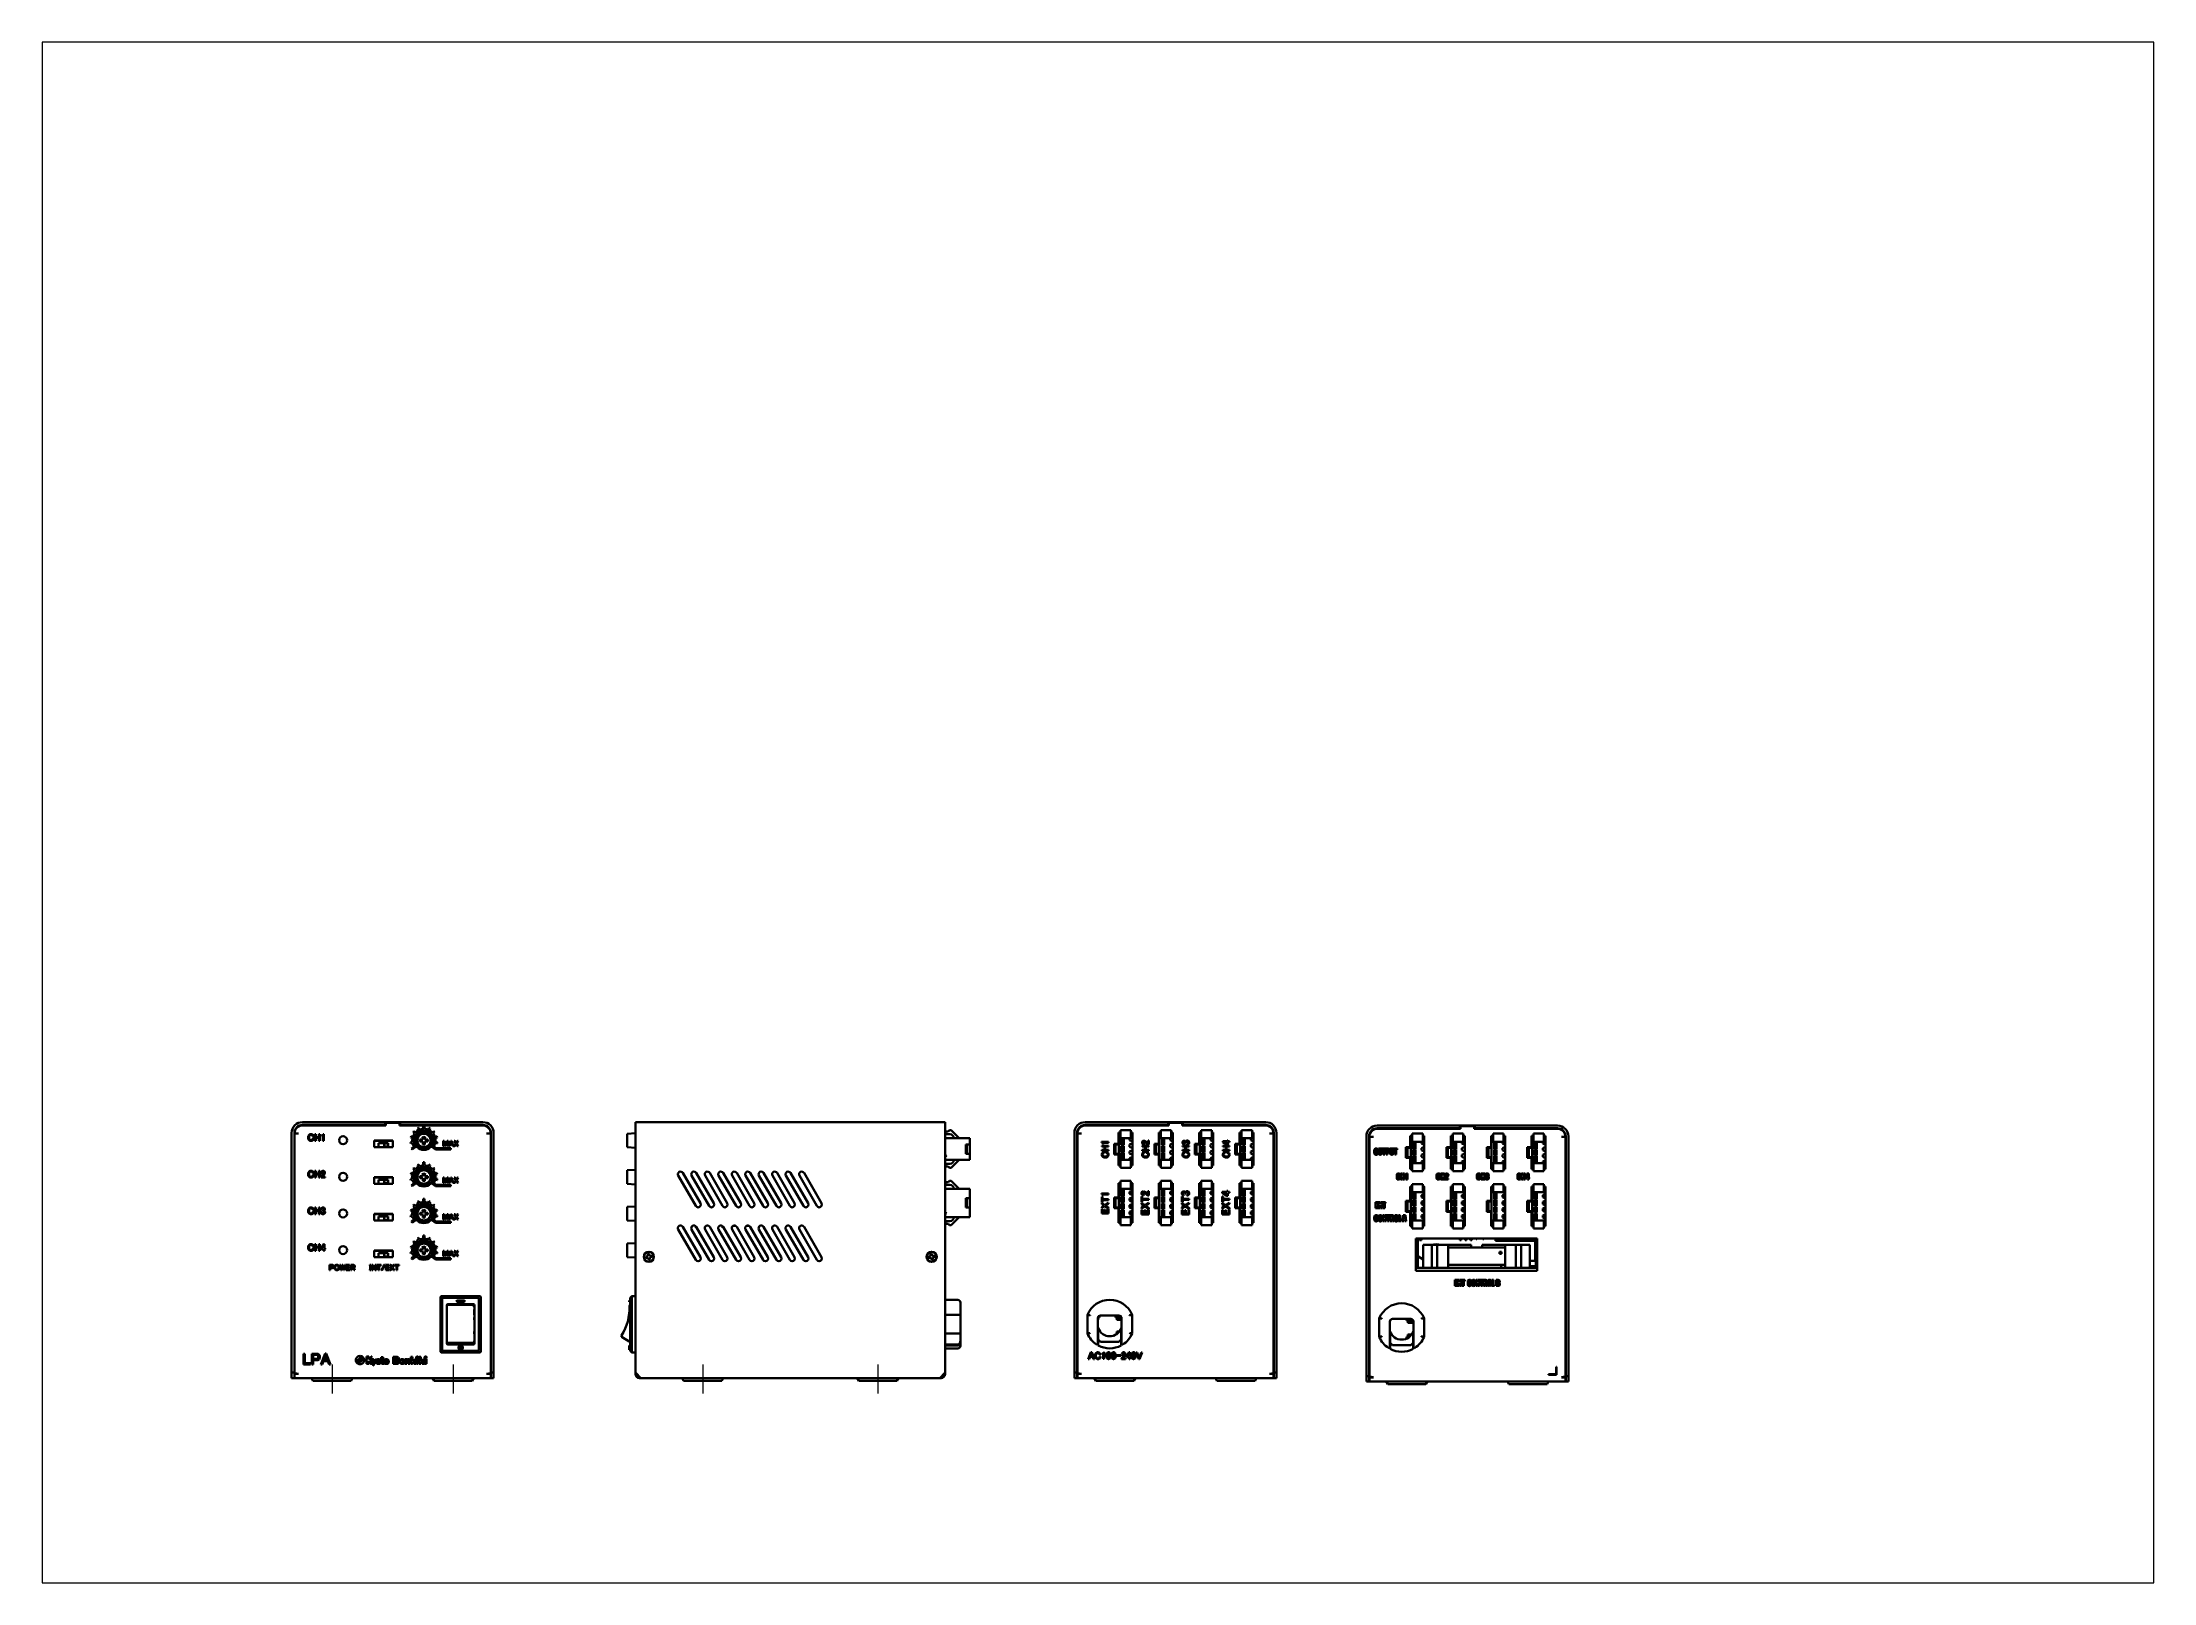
# Paper-space layout 'A3_1_2' of a CAD drawing. Header units: millimetres. Extents: x 0 to 392, y 0 to 286.
# The model-space entities are those that its viewports show. They can reach past a viewport. Long polylines and large blocks are cut down to what shows.
import ezdxf

# ---------------------------------------------------------------- set-up
doc = ezdxf.new("R2010")
doc.units = ezdxf.units.MM
doc.linetypes.add('CENTER', pattern=[2, 1.25, -0.25, 0.25, -0.25])
doc.layers.get('0').update_dxf_attribs({"lineweight": 30})
doc.layers.add('2KD_寸法１', color=7, linetype='Continuous', lineweight=15)
doc.layers.add('PINOFF', color=6, linetype='Continuous', lineweight=9, plot=False)

# ---------------------------------------------------------------- blocks, each defined once
blk = doc.blocks.new('A$C10881AE4')
for p, q in [((-2.75, 95), (-33.5, 95)), ((-2.75, 94), (-2.75, 95)), ((2.75, 95), (-2.75, 95)), ((-2.5, 93.8), (-2.5, 94.8)), ((-2.5, 94.8), (2.5, 94.8)), ((2.5, 94.8), (2.5, 93.8)), ((33.5, 95), (2.75, 95)), ((2.75, 94), (2.75, 95)), ((-37.5, 91), (-37.5, 2)), ((-36.5, 91), (-36.5, 2)), ((-34.9, 90.8), (-36.4, 90.8)), ((-36.4, 90.8), (-36.4, 1.85)), ((-2.75, 94), (-33.5, 94)), ((-33.4, 93.8), (-2.5, 93.8)), ((-33.02, 85.12), (-33.02, 86.43)), ((-33.02, 86.43), (-32.44, 86.43)), ((-32.44, 86.43), (-32.44, 84.76)), ((-32.26, 84.79), (-32.26, 86.43)), ((-32.26, 86.43), (-31.68, 86.43)), ((-31.68, 86.43), (-31.68, 84.95)), ((-31.55, 85.99), (-31.55, 86.43)), ((-31.55, 86.43), (-30.3, 86.43)), ((-30.3, 86.43), (-30.3, 85.99)), ((-30.17, 86.43), (-29.58, 86.43)), ((-30.17, 84.22), (-30.17, 86.43)), ((-28.76, 85.12), (-28.76, 86.43)), ((-28.76, 86.43), (-28.19, 86.43)), ((-28.19, 86.43), (-28.19, 84.76)), ((-28, 84.79), (-28, 86.43)), ((-28, 86.43), (-27.43, 86.43)), ((-27.43, 86.43), (-27.43, 84.95)), ((-27.3, 85.99), (-27.3, 86.43)), ((-27.3, 86.43), (-26.05, 86.43)), ((-26.05, 86.43), (-26.05, 85.99)), ((-22.8, 87), (-22.8, 83)), ((-21.2, 87), (-22.8, 87)), ((-22.2, 86.75), (-22.2, 87)), ((-22.2, 86.75), (-22.2, 83.25)), ((-22.2, 86.75), (-21, 86.75)), ((-20.45, 91.15), (-21.2, 91.15)), ((-21.2, 91.15), (-21.2, 87)), ((-21.2, 89), (-21, 89)), ((-21, 89), (-21, 86.75)), ((-17, 89), (-21, 89)), ((-21, 86.75), (-21, 83.25)), ((-20.45, 89), (-20.45, 92)), ((-20.45, 92), (-16.55, 92)), ((-20.1, 88.6), (-19.2, 88.6)), ((-20.1, 86.4), (-20.1, 88.6)), ((-20.1, 88.6), (-19.9, 88.4)), ((-20.1, 86.4), (-19.9, 86.6)), ((-19.2, 86.4), (-20.1, 86.4)), ((-19.9, 88.4), (-19.9, 86.6)), ((-19.4, 88.4), (-19.9, 88.4)), ((-19.9, 86.6), (-19.4, 86.6)), ((-19.6, 87.96), (-19.6, 88.4)), ((-19.4, 87.84), (-19.6, 87.96)), ((-19.4, 88.4), (-19.2, 88.6)), ((-19.4, 86.6), (-19.4, 88.4)), ((-19.4, 86.6), (-19.2, 86.4)), ((-19.2, 88.6), (-19.2, 86.4)), ((-17, 89), (-17, 88.35)), ((-17, 89), (-16.55, 89)), ((-17, 88.35), (-16, 87.85)), ((-16, 87.15), (-17, 86.65)), ((-17, 86.65), (-17, 85.85)), ((-16.55, 89), (-16.55, 92)), ((-16, 91.15), (-16.55, 91.15)), ((-16, 89), (-16.55, 89)), ((-16, 89), (-16, 91.15)), ((-16, 87.85), (-16, 89)), ((-16, 87.15), (-16, 87.85)), ((-16, 85.35), (-16, 87.15)), ((-7.8, 87), (-7.8, 83)), ((-6.2, 87), (-7.8, 87)), ((-7.2, 86.75), (-7.2, 87)), ((-7.2, 86.75), (-7.2, 83.25)), ((-7.2, 86.75), (-6, 86.75)), ((-5.45, 91.15), (-6.2, 91.15)), ((-6.2, 91.15), (-6.2, 87)), ((-6.2, 89), (-6, 89)), ((-6, 89), (-6, 86.75)), ((-2, 89), (-6, 89)), ((-6, 86.75), (-6, 83.25)), ((-5.45, 92), (-1.55, 92)), ((-5.45, 89), (-5.45, 92)), ((-5.1, 88.6), (-4.2, 88.6)), ((-5.1, 86.4), (-5.1, 88.6)), ((-5.1, 88.6), (-4.9, 88.4)), ((-5.1, 86.4), (-4.9, 86.6)), ((-4.2, 86.4), (-5.1, 86.4)), ((-4.4, 88.4), (-4.9, 88.4)), ((-4.9, 88.4), (-4.9, 86.6)), ((-4.9, 86.6), (-4.4, 86.6)), ((-4.5, 87.81), (-4.5, 86.6)), ((-4.4, 87.81), (-4.5, 87.81)), ((-4.4, 88.4), (-4.2, 88.6)), ((-4.4, 86.6), (-4.4, 88.4)), ((-4.4, 86.6), (-4.2, 86.4)), ((-4.2, 88.6), (-4.2, 86.4)), ((-2.75, 94), (-2.5, 94)), ((-2, 89), (-2, 88.35)), ((-2, 89), (-1.55, 89)), ((-2, 88.35), (-1, 87.85)), ((-1, 87.15), (-2, 86.65)), ((-2, 86.65), (-2, 85.85)), ((-1.55, 89), (-1.55, 92)), ((-1, 91.15), (-1.55, 91.15)), ((-1, 89), (-1.55, 89)), ((-1, 89), (-1, 91.15)), ((-1, 87.85), (-1, 89)), ((-1, 87.15), (-1, 87.85)), ((-1, 85.35), (-1, 87.15)), ((2.5, 94), (2.75, 94)), ((2.5, 93.8), (33.4, 93.8)), ((33.5, 94), (2.75, 94)), ((7.2, 87), (7.2, 83)), ((8.8, 87), (7.2, 87)), ((7.2, 86.46), (7.8, 86.46)), ((7.8, 86.75), (7.8, 87)), ((7.8, 86.75), (7.8, 83.25)), ((7.8, 86.75), (9, 86.75)), ((9.55, 91.15), (8.8, 91.15)), ((8.8, 91.15), (8.8, 87)), ((8.8, 89), (9, 89)), ((13, 89), (9, 89)), ((9, 89), (9, 86.75)), ((9, 86.75), (9, 83.25)), ((9.55, 92), (13.45, 92)), ((9.55, 89), (9.55, 92)), ((9.9, 88.6), (10.8, 88.6)), ((9.9, 86.4), (9.9, 88.6)), ((9.9, 88.6), (10.1, 88.4)), ((9.9, 86.4), (10.1, 86.6)), ((10.8, 86.4), (9.9, 86.4)), ((10.6, 88.4), (10.1, 88.4)), ((10.1, 88.4), (10.1, 86.6)), ((10.1, 86.6), (10.6, 86.6)), ((10.6, 88.4), (10.8, 88.6)), ((10.6, 86.6), (10.6, 88.4)), ((10.6, 86.6), (10.8, 86.4)), ((10.8, 88.6), (10.8, 86.4)), ((13, 89), (13, 88.35)), ((13, 89), (13.45, 89)), ((13, 88.35), (14, 87.85)), ((14, 87.15), (13, 86.65)), ((13, 86.65), (13, 85.85)), ((13.45, 89), (13.45, 92)), ((14, 91.15), (13.45, 91.15)), ((14, 89.16), (13.45, 89.16)), ((14, 89), (13.45, 89)), ((14, 89), (14, 91.15)), ((14, 87.85), (14, 89)), ((14, 87.15), (14, 87.85)), ((14, 85.35), (14, 87.15)), ((22.2, 87), (22.2, 83)), ((23.8, 87), (22.2, 87)), ((22.4, 87), (22.4, 83.01)), ((22.8, 86.75), (22.8, 87)), ((22.8, 86.75), (22.8, 83.25)), ((22.8, 86.75), (24, 86.75)), ((24.55, 91.15), (23.8, 91.15)), ((23.8, 91.15), (23.8, 87)), ((23.8, 89), (24, 89)), ((28, 89), (24, 89)), ((24, 89), (24, 86.75)), ((24, 86.75), (24, 83.25)), ((24.55, 89), (24.55, 92)), ((24.55, 92), (28.45, 92)), ((24.9, 88.6), (25.1, 88.4)), ((24.9, 88.6), (25.8, 88.6)), ((24.9, 86.4), (24.9, 88.6)), ((24.9, 86.4), (25.1, 86.6)), ((25.8, 86.4), (24.9, 86.4)), ((25.6, 88.4), (25.1, 88.4)), ((25.1, 88.4), (25.1, 86.6)), ((25.1, 86.6), (25.6, 86.6)), ((25.6, 88.4), (25.8, 88.6)), ((25.6, 86.6), (25.6, 88.4)), ((25.6, 86.6), (25.8, 86.4)), ((25.8, 88.6), (25.8, 86.4)), ((28, 89), (28, 88.35)), ((28, 89), (28.45, 89)), ((28, 88.35), (29, 87.85)), ((29, 87.15), (28, 86.65)), ((28, 86.65), (28, 85.85)), ((28.45, 89), (28.45, 92)), ((29, 91.15), (28.45, 91.15)), ((29, 89), (28.45, 89)), ((29, 89), (29, 91.15)), ((29, 87.85), (29, 89)), ((29, 87.15), (29, 87.85)), ((29, 85.35), (29, 87.15)), ((36.4, 90.8), (34.9, 90.8)), ((36.4, 1.85), (36.4, 90.8)), ((36.5, 2), (36.5, 91)), ((37.5, 2), (37.5, 91)), ((-34.56, 85.13), (-34.56, 85.52)), ((-33.98, 85.88), (-33.98, 84.82)), ((-33.8, 84.84), (-33.8, 85.88)), ((-33.22, 85.52), (-33.22, 85.13)), ((-31.21, 85.99), (-31.55, 85.99)), ((-31.21, 84.22), (-31.21, 85.99)), ((-30.64, 84.22), (-31.21, 84.22)), ((-30.64, 85.99), (-30.64, 84.22)), ((-30.3, 85.99), (-30.64, 85.99)), ((-29.6, 84.22), (-30.17, 84.22)), ((-29.6, 86.07), (-29.6, 85.5)), ((-29.44, 85.13), (-29.6, 85.13)), ((-29.6, 85.13), (-29.6, 84.22)), ((-29.41, 85.7), (-29.41, 85.88)), ((-28.92, 85.82), (-28.92, 85.63)), ((-26.96, 85.99), (-27.3, 85.99)), ((-26.96, 84.22), (-26.96, 85.99)), ((-26.39, 84.22), (-26.96, 84.22)), ((-26.05, 85.99), (-26.39, 85.99)), ((-26.39, 85.99), (-26.39, 84.22)), ((-22.8, 83.01), (-22.2, 83.01)), ((-22.8, 83), (-21.2, 83)), ((-22.2, 83.25), (-21, 83.25)), ((-22.2, 83), (-22.2, 83.25)), ((-21.2, 83), (-21.2, 78.85)), ((-21, 81), (-21.2, 81)), ((-21.2, 78.85), (-20.45, 78.85)), ((-21.1, 82.5), (-21.1, 83.25)), ((-21.1, 82.5), (-21, 82.5)), ((-21.1, 81.6), (-21.1, 82.5)), ((-21.1, 81.6), (-21, 81.6)), ((-21, 83.25), (-21, 81)), ((-21, 81), (-17, 81)), ((-20.45, 81), (-20.45, 78)), ((-20.1, 86.1), (-19.9, 85.9)), ((-20.1, 86.1), (-19.2, 86.1)), ((-20.1, 83.9), (-20.1, 86.1)), ((-20.1, 83.9), (-19.9, 84.1)), ((-19.2, 83.9), (-20.1, 83.9)), ((-20.1, 83.6), (-19.2, 83.6)), ((-20.1, 81.4), (-20.1, 83.6)), ((-19.9, 83.4), (-20.1, 83.6)), ((-20.1, 81.4), (-19.9, 81.6)), ((-19.2, 81.4), (-20.1, 81.4)), ((-19.4, 85.9), (-19.9, 85.9)), ((-19.9, 85.9), (-19.9, 84.1)), ((-19.9, 84.1), (-19.4, 84.1)), ((-19.4, 83.4), (-19.9, 83.4)), ((-19.9, 83.4), (-19.9, 81.6)), ((-19.9, 83.01), (-19.4, 83.01)), ((-19.9, 81.6), (-19.4, 81.6)), ((-19.4, 85.9), (-19.2, 86.1)), ((-19.4, 84.1), (-19.4, 85.9)), ((-19.4, 84.1), (-19.2, 83.9)), ((-19.4, 83.4), (-19.2, 83.6)), ((-19.4, 81.6), (-19.4, 83.4)), ((-19.2, 81.4), (-19.4, 81.6)), ((-19.2, 86.1), (-19.2, 83.9)), ((-19.2, 83.6), (-19.2, 81.4)), ((-17, 85.85), (-16, 85.35)), ((-16, 84.65), (-17, 84.15)), ((-17, 84.15), (-17, 83.35)), ((-17, 83.35), (-16, 82.85)), ((-16, 82.15), (-17, 81.65)), ((-17, 81.65), (-17, 81)), ((-17, 81), (-16.55, 81)), ((-16.55, 81), (-16.55, 78)), ((-16.55, 81), (-16, 81)), ((-16.55, 78.85), (-16, 78.85)), ((-16, 84.65), (-16, 85.35)), ((-16, 82.85), (-16, 84.65)), ((-16, 82.15), (-16, 82.85)), ((-16, 81), (-16, 82.15)), ((-16, 78.85), (-16, 81)), ((-7.8, 83.01), (-7.2, 83.01)), ((-7.8, 83), (-6.2, 83)), ((-7.2, 83.25), (-6, 83.25)), ((-7.2, 83), (-7.2, 83.25)), ((-6.2, 83), (-6.2, 78.85)), ((-6, 81), (-6.2, 81)), ((-6.2, 78.85), (-5.45, 78.85)), ((-6.1, 82.5), (-6.1, 83.25)), ((-6.1, 82.5), (-6, 82.5)), ((-6.1, 81.6), (-6.1, 82.5)), ((-6.1, 81.6), (-6, 81.6)), ((-6, 83.25), (-6, 81)), ((-6, 81), (-2, 81)), ((-5.45, 81), (-5.45, 78)), ((-5.1, 86.1), (-4.2, 86.1)), ((-5.1, 83.9), (-5.1, 86.1)), ((-5.1, 86.1), (-4.9, 85.9)), ((-5.1, 83.9), (-4.9, 84.1)), ((-4.2, 83.9), (-5.1, 83.9)), ((-5.1, 83.6), (-4.2, 83.6)), ((-5.1, 81.4), (-5.1, 83.6)), ((-4.9, 83.4), (-5.1, 83.6)), ((-5.1, 81.4), (-4.9, 81.6)), ((-4.2, 81.4), (-5.1, 81.4)), ((-4.9, 85.9), (-4.9, 84.1)), ((-4.4, 85.9), (-4.9, 85.9)), ((-4.9, 84.1), (-4.4, 84.1)), ((-4.9, 83.4), (-4.9, 81.6)), ((-4.4, 83.4), (-4.9, 83.4)), ((-4.9, 83.01), (-4.4, 83.01)), ((-4.9, 81.6), (-4.4, 81.6)), ((-4.5, 85.9), (-4.5, 85.56)), ((-4.5, 85.56), (-4.5, 84.1)), ((-4.4, 85.56), (-4.5, 85.56)), ((-4.5, 83.4), (-4.5, 83.01)), ((-4.4, 83.01), (-4.5, 83.01)), ((-4.4, 85.9), (-4.2, 86.1)), ((-4.4, 84.1), (-4.4, 85.9)), ((-4.4, 84.1), (-4.2, 83.9)), ((-4.4, 83.4), (-4.2, 83.6)), ((-4.4, 81.6), (-4.4, 83.4)), ((-4.2, 81.4), (-4.4, 81.6)), ((-4.2, 86.1), (-4.2, 83.9)), ((-4.2, 83.6), (-4.2, 81.4)), ((-2, 85.85), (-1, 85.35)), ((-1, 84.65), (-2, 84.15)), ((-2, 84.15), (-2, 83.35)), ((-2, 83.35), (-1, 82.85)), ((-1, 82.15), (-2, 81.65)), ((-2, 81.65), (-2, 81)), ((-2, 81), (-1.55, 81)), ((-1.55, 81), (-1.55, 78)), ((-1.55, 81), (-1, 81)), ((-1.55, 78.85), (-1, 78.85)), ((-1, 84.65), (-1, 85.35)), ((-1, 82.85), (-1, 84.65)), ((-1, 82.15), (-1, 82.85)), ((-1, 81), (-1, 82.15)), ((-1, 78.85), (-1, 81)), ((7.8, 83.41), (7.2, 83.41)), ((7.2, 83.01), (7.8, 83.01)), ((7.2, 83), (8.8, 83)), ((7.8, 83.25), (9, 83.25)), ((7.8, 83), (7.8, 83.25)), ((8.8, 83), (8.8, 78.85)), ((9, 81), (8.8, 81)), ((8.8, 78.85), (9.55, 78.85)), ((8.9, 82.5), (8.9, 83.25)), ((8.9, 82.5), (9, 82.5)), ((8.9, 81.6), (8.9, 82.5)), ((8.9, 81.6), (9, 81.6)), ((9, 83.25), (9, 81)), ((9, 81), (13, 81)), ((9.55, 81), (9.55, 78)), ((9.9, 86.1), (10.1, 85.9)), ((9.9, 86.1), (10.8, 86.1)), ((9.9, 83.9), (9.9, 86.1)), ((9.9, 83.9), (10.1, 84.1)), ((10.8, 83.9), (9.9, 83.9)), ((9.9, 81.4), (9.9, 83.6)), ((10.1, 83.4), (9.9, 83.6)), ((9.9, 83.6), (10.8, 83.6)), ((9.9, 81.4), (10.1, 81.6)), ((10.8, 81.4), (9.9, 81.4)), ((10.6, 85.9), (10.1, 85.9)), ((10.1, 85.9), (10.1, 84.1)), ((10.1, 84.1), (10.6, 84.1)), ((10.1, 83.4), (10.1, 81.6)), ((10.6, 83.4), (10.1, 83.4)), ((10.1, 83.01), (10.6, 83.01)), ((10.1, 81.6), (10.6, 81.6)), ((10.6, 85.9), (10.8, 86.1)), ((10.6, 84.1), (10.6, 85.9)), ((10.6, 84.1), (10.8, 83.9)), ((10.6, 83.4), (10.8, 83.6)), ((10.6, 81.6), (10.6, 83.4)), ((10.8, 81.4), (10.6, 81.6)), ((10.8, 86.1), (10.8, 83.9)), ((10.8, 83.6), (10.8, 81.4)), ((13, 85.85), (14, 85.35)), ((14, 84.65), (13, 84.15)), ((13, 84.15), (13, 83.35)), ((13, 83.35), (14, 82.85)), ((14, 82.15), (13, 81.65)), ((13, 81.65), (13, 81)), ((13, 81), (13.45, 81)), ((13.45, 81), (13.45, 78)), ((13.45, 81), (14, 81)), ((13.45, 79.41), (14, 79.41)), ((13.45, 78.85), (14, 78.85)), ((14, 84.65), (14, 85.35)), ((14, 82.85), (14, 84.65)), ((14, 82.15), (14, 82.85)), ((14, 81), (14, 82.15)), ((14, 78.85), (14, 81)), ((22.2, 83.01), (22.4, 83.01)), ((22.2, 83.01), (22.8, 83.01)), ((22.2, 83), (23.8, 83)), ((22.5, 85.51), (22.5, 83.01)), ((22.5, 85.51), (22.8, 85.51)), ((22.8, 83.25), (24, 83.25)), ((22.8, 83), (22.8, 83.25)), ((23.8, 83), (23.8, 78.85)), ((24, 81), (23.8, 81)), ((24.55, 79.41), (23.8, 79.41)), ((23.8, 78.85), (24.55, 78.85)), ((23.9, 82.5), (23.9, 83.25)), ((23.9, 81.6), (23.9, 82.5)), ((23.9, 82.5), (24, 82.5)), ((23.9, 81.6), (24, 81.6)), ((24, 83.25), (24, 81)), ((24, 81), (28, 81)), ((24.55, 81), (24.55, 78)), ((24.9, 83.9), (24.9, 86.1)), ((24.9, 86.1), (25.1, 85.9)), ((24.9, 86.1), (25.8, 86.1)), ((24.9, 83.9), (25.1, 84.1)), ((25.8, 83.9), (24.9, 83.9)), ((24.9, 83.6), (25.8, 83.6)), ((24.9, 81.4), (24.9, 83.6)), ((25.1, 83.4), (24.9, 83.6)), ((24.9, 81.4), (25.1, 81.6)), ((25.8, 81.4), (24.9, 81.4)), ((25.1, 85.9), (25.1, 84.1)), ((25.6, 85.9), (25.1, 85.9)), ((25.1, 85.51), (25.6, 85.51)), ((25.1, 84.1), (25.6, 84.1)), ((25.1, 83.4), (25.1, 81.6)), ((25.6, 83.4), (25.1, 83.4)), ((25.1, 83.01), (25.6, 83.01)), ((25.1, 81.6), (25.6, 81.6)), ((25.6, 85.9), (25.8, 86.1)), ((25.6, 84.1), (25.6, 85.9)), ((25.6, 84.1), (25.8, 83.9)), ((25.6, 83.4), (25.8, 83.6)), ((25.6, 81.6), (25.6, 83.4)), ((25.8, 81.4), (25.6, 81.6)), ((25.8, 86.1), (25.8, 83.9)), ((25.8, 83.6), (25.8, 81.4)), ((28, 85.85), (29, 85.35)), ((29, 84.65), (28, 84.15)), ((28, 84.15), (28, 83.35)), ((28, 83.35), (29, 82.85)), ((29, 82.15), (28, 81.65)), ((28, 81.65), (28, 81)), ((28, 81), (28.45, 81)), ((28.45, 81), (28.45, 78)), ((28.45, 81), (29, 81)), ((28.45, 79.41), (29, 79.41)), ((28.45, 78.85), (29, 78.85)), ((29, 84.65), (29, 85.35)), ((29, 82.85), (29, 84.65)), ((29, 82.15), (29, 82.85)), ((29, 81), (29, 82.15)), ((29, 78.85), (29, 81)), ((-26.24, 75.74), (-26.24, 76.39)), ((-25.66, 76.59), (-25.66, 75.53)), ((-25.46, 76.23), (-25.46, 76.61)), ((-24.88, 76.23), (-25.46, 76.23)), ((-25.46, 75.57), (-25.46, 75.87)), ((-25.46, 75.87), (-24.88, 75.87)), ((-24.88, 76.44), (-24.88, 76.23)), ((-24.88, 75.87), (-24.88, 75.78)), ((-24.67, 74.96), (-24.67, 77.17)), ((-24.67, 77.17), (-24.1, 77.17)), ((-24.1, 74.96), (-24.67, 74.96)), ((-24.1, 77.17), (-24.1, 76.39)), ((-24.1, 76.39), (-23.89, 76.39)), ((-23.89, 75.9), (-24.1, 75.9)), ((-24.1, 75.9), (-24.1, 74.96)), ((-23.89, 76.39), (-23.89, 77.17)), ((-23.89, 77.17), (-23.32, 77.17)), ((-23.89, 74.96), (-23.89, 75.9)), ((-23.32, 74.96), (-23.89, 74.96)), ((-23.32, 77.17), (-23.32, 74.96)), ((-23.18, 76.55), (-23.18, 76.8)), ((-23.13, 76.55), (-23.18, 76.55)), ((-22.79, 74.96), (-22.79, 76.14)), ((-22.24, 74.96), (-22.79, 74.96)), ((-22.58, 77.17), (-22.24, 77.17)), ((-22.24, 77.17), (-22.24, 74.96)), ((-20.45, 72.4), (-21.2, 72.4)), ((-21.2, 72.4), (-21.2, 67)), ((-20.45, 78), (-16.55, 78)), ((-20.45, 70.25), (-20.45, 73.25)), ((-20.45, 73.25), (-16.55, 73.25)), ((-16.55, 70.25), (-16.55, 73.25)), ((-16, 72.4), (-16.55, 72.4)), ((-16, 72.28), (-16.21, 72.4)), ((-16, 70.25), (-16, 72.4)), ((-11.42, 75.74), (-11.42, 76.39)), ((-10.84, 76.59), (-10.84, 75.53)), ((-10.63, 76.23), (-10.63, 76.61)), ((-10.06, 76.23), (-10.63, 76.23)), ((-10.63, 75.57), (-10.63, 75.87)), ((-10.63, 75.87), (-10.06, 75.87)), ((-10.06, 76.44), (-10.06, 76.23)), ((-10.06, 75.87), (-10.06, 75.78)), ((-9.85, 77.17), (-9.28, 77.17)), ((-9.85, 74.96), (-9.85, 77.17)), ((-9.28, 74.96), (-9.85, 74.96)), ((-9.28, 77.17), (-9.28, 76.39)), ((-9.28, 76.39), (-9.07, 76.39)), ((-9.28, 75.9), (-9.28, 74.96)), ((-9.07, 75.9), (-9.28, 75.9)), ((-9.07, 77.17), (-8.49, 77.17)), ((-9.07, 76.39), (-9.07, 77.17)), ((-9.07, 74.96), (-9.07, 75.9)), ((-8.49, 74.96), (-9.07, 74.96)), ((-8.49, 77.17), (-8.49, 74.96)), ((-8.31, 76.44), (-8.31, 76.52)), ((-7.81, 76.44), (-8.31, 76.44)), ((-8.31, 74.96), (-8.3, 75.3)), ((-7.11, 74.96), (-8.31, 74.96)), ((-7.81, 76.65), (-7.81, 76.44)), ((-7.71, 75.35), (-7.11, 75.35)), ((-7.11, 75.35), (-7.11, 74.96)), ((-5.45, 72.4), (-6.2, 72.4)), ((-6.2, 72.4), (-6.2, 67)), ((-5.45, 78), (-1.55, 78)), ((-5.45, 70.25), (-5.45, 73.25)), ((-5.45, 73.25), (-1.55, 73.25)), ((-1.55, 70.25), (-1.55, 73.25)), ((-1, 72.4), (-1.55, 72.4)), ((-1, 71.96), (-1.55, 71.96)), ((-1, 71.36), (-1.55, 71.36)), ((-1, 70.25), (-1, 72.4)), ((3.54, 75.74), (3.54, 76.39)), ((4.12, 76.59), (4.12, 75.53)), ((4.33, 76.23), (4.33, 76.61)), ((4.9, 76.23), (4.33, 76.23)), ((4.33, 75.57), (4.33, 75.87)), ((4.33, 75.87), (4.9, 75.87)), ((4.9, 76.44), (4.9, 76.23)), ((4.9, 75.87), (4.9, 75.78)), ((5.11, 77.17), (5.68, 77.17)), ((5.11, 74.96), (5.11, 77.17)), ((5.68, 74.96), (5.11, 74.96)), ((5.68, 77.17), (5.68, 76.39)), ((5.68, 76.39), (5.89, 76.39)), ((5.68, 75.9), (5.68, 74.96)), ((5.89, 75.9), (5.68, 75.9)), ((5.89, 77.17), (6.47, 77.17)), ((5.89, 76.39), (5.89, 77.17)), ((5.89, 74.96), (5.89, 75.9)), ((6.47, 74.96), (5.89, 74.96)), ((6.47, 77.17), (6.47, 74.96)), ((6.65, 76.47), (6.65, 76.67)), ((7.2, 76.47), (6.65, 76.47)), ((6.65, 75.67), (6.65, 75.84)), ((6.65, 75.84), (7.2, 75.84)), ((7.07, 76), (7.07, 76.31)), ((7.2, 76.67), (7.2, 76.47)), ((7.2, 75.84), (7.2, 75.47)), ((7.38, 76.56), (7.38, 76.69)), ((7.4, 75.55), (7.4, 75.71)), ((9.55, 72.4), (8.8, 72.4)), ((8.8, 72.4), (8.8, 67)), ((9.55, 78), (13.45, 78)), ((9.55, 73.25), (13.45, 73.25)), ((9.55, 70.25), (9.55, 73.25)), ((13.45, 70.25), (13.45, 73.25)), ((14, 72.4), (13.45, 72.4)), ((13.45, 70.64), (14, 70.64)), ((14, 70.25), (14, 72.4)), ((18.59, 75.74), (18.59, 76.39)), ((19.16, 76.59), (19.16, 75.53)), ((19.37, 76.23), (19.37, 76.61)), ((19.94, 76.23), (19.37, 76.23)), ((19.37, 75.57), (19.37, 75.87)), ((19.37, 75.87), (19.94, 75.87)), ((19.94, 76.44), (19.94, 76.23)), ((19.94, 75.87), (19.94, 75.78)), ((20.15, 74.96), (20.15, 77.17)), ((20.15, 77.17), (20.73, 77.17)), ((20.73, 74.96), (20.15, 74.96)), ((20.73, 77.17), (20.73, 76.39)), ((20.73, 76.39), (20.94, 76.39)), ((20.94, 75.9), (20.73, 75.9)), ((20.73, 75.9), (20.73, 74.96)), ((20.94, 76.39), (20.94, 77.17)), ((20.94, 77.17), (21.51, 77.17)), ((20.94, 74.96), (20.94, 75.9)), ((21.51, 74.96), (20.94, 74.96)), ((21.51, 77.17), (21.51, 74.96)), ((21.64, 75.74), (22.11, 77.17)), ((21.64, 75.35), (21.64, 75.74)), ((22.29, 75.35), (21.64, 75.35)), ((22.29, 76.69), (22.04, 75.74)), ((22.04, 75.74), (22.29, 75.74)), ((22.11, 77.17), (22.84, 77.17)), ((22.29, 75.74), (22.29, 76.69)), ((22.29, 74.96), (22.29, 75.35)), ((22.84, 74.96), (22.29, 74.96)), ((22.84, 77.17), (22.84, 75.74)), ((22.84, 75.74), (23, 75.74)), ((23, 75.35), (22.84, 75.35)), ((22.84, 75.35), (22.84, 74.96)), ((23, 75.74), (23, 75.35)), ((24.55, 72.4), (23.8, 72.4)), ((23.8, 72.4), (23.8, 67)), ((23.8, 71.91), (24.55, 71.91)), ((24.55, 78), (28.45, 78)), ((24.55, 70.25), (24.55, 73.25)), ((24.55, 73.25), (28.45, 73.25)), ((28.45, 70.25), (28.45, 73.25)), ((29, 72.4), (28.45, 72.4)), ((29, 70.25), (29, 72.4)), ((-34.05, 66.58), (-33.05, 66.58)), ((-34.05, 64.36), (-34.05, 66.58)), ((-33.03, 64.36), (-34.05, 64.36)), ((-33.05, 66.14), (-33.47, 66.14)), ((-33.47, 66.14), (-33.47, 65.72)), ((-33.47, 65.72), (-33.08, 65.72)), ((-33.08, 65.3), (-33.47, 65.3)), ((-33.47, 65.3), (-33.47, 64.81)), ((-33.47, 64.81), (-33.03, 64.81)), ((-33.08, 65.72), (-33.08, 65.3)), ((-33.05, 66.58), (-33.05, 66.14)), ((-33.03, 64.81), (-33.03, 64.36)), ((-32.73, 65.6), (-32.96, 66.58)), ((-32.96, 66.58), (-32.41, 66.58)), ((-32.96, 64.36), (-32.73, 65.6)), ((-32.39, 64.36), (-32.96, 64.36)), ((-32.34, 64.72), (-32.39, 64.36)), ((-32.28, 65.95), (-32.15, 66.58)), ((-32.15, 66.58), (-31.66, 66.58)), ((-31.55, 64.36), (-32.1, 64.36)), ((-31.66, 66.58), (-31.89, 65.6)), ((-31.89, 65.6), (-31.55, 64.36)), ((-31.59, 66.14), (-31.59, 66.58)), ((-31.59, 66.58), (-30.34, 66.58)), ((-31.25, 66.14), (-31.59, 66.14)), ((-31.25, 64.36), (-31.25, 66.14)), ((-30.68, 64.36), (-31.25, 64.36)), ((-30.34, 66.14), (-30.68, 66.14)), ((-30.68, 66.14), (-30.68, 64.36)), ((-30.34, 66.58), (-30.34, 66.14)), ((-21.2, 67), (-22.8, 67)), ((-22.8, 67), (-22.8, 63)), ((-22.8, 63), (-21.2, 63)), ((-22.2, 66.75), (-22.2, 67)), ((-22.2, 66.75), (-22.2, 63.25)), ((-22.2, 66.75), (-21, 66.75)), ((-22.2, 63.25), (-21, 63.25)), ((-22.2, 63), (-22.2, 63.25)), ((-21.2, 70.25), (-21, 70.25)), ((-21.2, 63), (-21.2, 57.6)), ((-21, 70.25), (-21, 66.75)), ((-16, 70.25), (-21, 70.25)), ((-21, 66.75), (-21, 63.25)), ((-21, 63.25), (-21, 59.75)), ((-20.1, 69.85), (-19.2, 69.85)), ((-20.1, 67.65), (-20.1, 69.85)), ((-20.1, 69.85), (-19.9, 69.65)), ((-20.1, 67.65), (-19.9, 67.85)), ((-19.2, 67.65), (-20.1, 67.65)), ((-20.1, 67.35), (-19.2, 67.35)), ((-20.1, 65.15), (-20.1, 67.35)), ((-20.1, 67.35), (-19.9, 67.15)), ((-20.1, 65.15), (-19.9, 65.35)), ((-19.2, 65.15), (-20.1, 65.15)), ((-20.1, 64.85), (-19.2, 64.85)), ((-20.1, 62.65), (-20.1, 64.85)), ((-20.1, 64.85), (-19.9, 64.65)), ((-20.1, 62.65), (-19.9, 62.85)), ((-19.9, 69.65), (-19.9, 67.85)), ((-19.4, 69.65), (-19.9, 69.65)), ((-19.9, 69.41), (-19.4, 69.41)), ((-19.9, 67.85), (-19.4, 67.85)), ((-19.9, 67.15), (-19.9, 65.35)), ((-19.4, 67.15), (-19.9, 67.15)), ((-19.9, 65.35), (-19.4, 65.35)), ((-19.4, 64.65), (-19.9, 64.65)), ((-19.9, 64.65), (-19.9, 62.85)), ((-19.9, 62.85), (-19.4, 62.85)), ((-19.4, 69.65), (-19.2, 69.85)), ((-19.4, 67.85), (-19.4, 69.65)), ((-19.4, 67.85), (-19.2, 67.65)), ((-19.4, 67.15), (-19.2, 67.35)), ((-19.4, 65.35), (-19.4, 67.15)), ((-19.4, 65.35), (-19.2, 65.15)), ((-19.4, 64.65), (-19.2, 64.85)), ((-19.4, 62.85), (-19.4, 64.65)), ((-19.4, 62.85), (-19.2, 62.65)), ((-19.2, 69.85), (-19.2, 67.65)), ((-19.2, 67.35), (-19.2, 65.15)), ((-19.2, 64.85), (-19.2, 62.65)), ((-16, 69.65), (-17, 69.15)), ((-17, 69.15), (-17, 68.35)), ((-17, 69.1), (-16.7, 69.1)), ((-16.7, 68.4), (-17, 68.4)), ((-17, 68.35), (-16, 67.85)), ((-16, 67.15), (-17, 66.65)), ((-17, 66.65), (-17, 65.85)), ((-17, 66.6), (-16.7, 66.6)), ((-16.7, 65.9), (-17, 65.9)), ((-17, 65.85), (-16, 65.35)), ((-16, 64.65), (-17, 64.15)), ((-17, 64.15), (-17, 63.35)), ((-17, 64.1), (-16.7, 64.1)), ((-16.7, 63.4), (-17, 63.4)), ((-17, 63.35), (-16, 62.85)), ((-16.7, 69.1), (-16.7, 68.4)), ((-16.7, 66.6), (-16.7, 65.9)), ((-16.7, 64.1), (-16.7, 63.4)), ((-16, 69.65), (-16, 70.25)), ((-16, 67.85), (-16, 69.65)), ((-16, 67.15), (-16, 67.85)), ((-16, 65.35), (-16, 67.15)), ((-16, 64.65), (-16, 65.35)), ((-16, 62.85), (-16, 64.65)), ((-16, 62.15), (-16, 62.85)), ((-6.2, 67), (-7.8, 67)), ((-7.8, 67), (-7.8, 63)), ((-7.8, 63), (-6.2, 63)), ((-7.2, 66.75), (-7.2, 67)), ((-7.2, 66.75), (-7.2, 63.25)), ((-7.2, 66.75), (-6, 66.75)), ((-7.2, 63.25), (-6, 63.25)), ((-7.2, 63), (-7.2, 63.25)), ((-6.2, 70.25), (-6, 70.25)), ((-6.2, 63), (-6.2, 57.6)), ((-1, 70.25), (-6, 70.25)), ((-6, 70.25), (-6, 66.75)), ((-6, 66.75), (-6, 63.25)), ((-6, 63.25), (-6, 59.75)), ((-5.1, 69.85), (-4.2, 69.85)), ((-5.1, 67.65), (-5.1, 69.85)), ((-5.1, 69.85), (-4.9, 69.65)), ((-5.1, 67.65), (-4.9, 67.85)), ((-4.2, 67.65), (-5.1, 67.65)), ((-5.1, 67.35), (-4.2, 67.35)), ((-5.1, 65.15), (-5.1, 67.35)), ((-5.1, 67.35), (-4.9, 67.15)), ((-5.1, 65.15), (-4.9, 65.35)), ((-4.2, 65.15), (-5.1, 65.15)), ((-5.1, 64.85), (-4.2, 64.85)), ((-5.1, 62.65), (-5.1, 64.85)), ((-5.1, 64.85), (-4.9, 64.65)), ((-5.1, 62.65), (-4.9, 62.85)), ((-4.9, 69.65), (-4.9, 67.85)), ((-4.4, 69.65), (-4.9, 69.65)), ((-4.9, 69.41), (-4.4, 69.41)), ((-4.9, 67.85), (-4.4, 67.85)), ((-4.4, 67.15), (-4.9, 67.15)), ((-4.9, 67.15), (-4.9, 65.35)), ((-4.9, 65.35), (-4.4, 65.35)), ((-4.9, 64.65), (-4.9, 62.85)), ((-4.4, 64.65), (-4.9, 64.65)), ((-4.9, 62.85), (-4.4, 62.85)), ((-4.5, 69.65), (-4.5, 69.41)), ((-4.4, 69.41), (-4.5, 69.41)), ((-4.4, 69.65), (-4.2, 69.85)), ((-4.4, 67.85), (-4.4, 69.65)), ((-4.4, 67.85), (-4.2, 67.65)), ((-4.4, 67.15), (-4.2, 67.35)), ((-4.4, 65.35), (-4.4, 67.15)), ((-4.4, 65.35), (-4.2, 65.15)), ((-4.4, 64.65), (-4.2, 64.85)), ((-4.4, 62.85), (-4.4, 64.65)), ((-4.4, 62.85), (-4.2, 62.65)), ((-4.2, 69.85), (-4.2, 67.65)), ((-4.2, 67.35), (-4.2, 65.15)), ((-4.2, 64.85), (-4.2, 62.65)), ((-1, 69.65), (-2, 69.15)), ((-2, 69.15), (-2, 68.35)), ((-2, 69.1), (-1.7, 69.1)), ((-1.7, 68.4), (-2, 68.4)), ((-2, 68.35), (-1, 67.85)), ((-1, 67.15), (-2, 66.65)), ((-2, 66.65), (-2, 65.85)), ((-2, 66.6), (-1.7, 66.6)), ((-1.7, 65.9), (-2, 65.9)), ((-2, 65.85), (-1, 65.35)), ((-1, 64.65), (-2, 64.15)), ((-2, 64.15), (-2, 63.35)), ((-2, 64.1), (-1.7, 64.1)), ((-1.7, 63.4), (-2, 63.4)), ((-2, 63.35), (-1, 62.85)), ((-1.7, 69.1), (-1.7, 68.4)), ((-1.7, 66.6), (-1.7, 65.9)), ((-1.7, 64.1), (-1.7, 63.4)), ((-1, 69.65), (-1, 70.25)), ((-1, 67.85), (-1, 69.65)), ((-1, 67.15), (-1, 67.85)), ((-1, 65.35), (-1, 67.15)), ((-1, 64.65), (-1, 65.35)), ((-1, 62.85), (-1, 64.65)), ((-1, 62.15), (-1, 62.85)), ((7.2, 67), (7.2, 63)), ((8.8, 67), (7.2, 67)), ((7.2, 63), (8.8, 63)), ((7.8, 66.75), (7.8, 67)), ((7.8, 66.75), (7.8, 63.25)), ((7.8, 66.75), (9, 66.75)), ((7.8, 63.25), (9, 63.25)), ((7.8, 63), (7.8, 63.25)), ((8.8, 70.25), (9, 70.25)), ((8.8, 63), (8.8, 57.6)), ((9, 70.25), (9, 66.75)), ((14, 70.25), (9, 70.25)), ((9, 66.75), (9, 63.25)), ((9, 63.25), (9, 59.75)), ((9.9, 69.85), (10.8, 69.85)), ((9.9, 67.65), (9.9, 69.85)), ((9.9, 69.85), (10.1, 69.65)), ((9.9, 67.65), (10.1, 67.85)), ((10.8, 67.65), (9.9, 67.65)), ((9.9, 67.35), (10.8, 67.35)), ((9.9, 65.15), (9.9, 67.35)), ((9.9, 67.35), (10.1, 67.15)), ((9.9, 65.15), (10.1, 65.35)), ((10.8, 65.15), (9.9, 65.15)), ((9.9, 64.85), (10.8, 64.85)), ((9.9, 62.65), (9.9, 64.85)), ((9.9, 64.85), (10.1, 64.65)), ((9.9, 62.65), (10.1, 62.85)), ((10.1, 69.65), (10.1, 67.85)), ((10.6, 69.65), (10.1, 69.65)), ((10.1, 69.41), (10.6, 69.41)), ((10.1, 67.85), (10.6, 67.85)), ((10.1, 67.15), (10.1, 65.35)), ((10.6, 67.15), (10.1, 67.15)), ((10.1, 65.35), (10.6, 65.35)), ((10.1, 64.65), (10.1, 62.85)), ((10.6, 64.65), (10.1, 64.65)), ((10.1, 62.85), (10.6, 62.85)), ((10.4, 65.81), (10.4, 67.15)), ((10.6, 65.81), (10.4, 65.81)), ((10.6, 69.65), (10.8, 69.85)), ((10.6, 67.85), (10.6, 69.65)), ((10.6, 67.85), (10.8, 67.65)), ((10.6, 67.15), (10.8, 67.35)), ((10.6, 65.35), (10.6, 67.15)), ((10.6, 65.35), (10.8, 65.15)), ((10.6, 64.65), (10.8, 64.85)), ((10.6, 62.85), (10.6, 64.65)), ((10.6, 62.85), (10.8, 62.65)), ((10.8, 69.85), (10.8, 67.65)), ((10.8, 67.35), (10.8, 65.15)), ((10.8, 64.85), (10.8, 62.65)), ((14, 69.65), (13, 69.15)), ((13, 69.15), (13, 68.35)), ((13, 69.1), (13.3, 69.1)), ((13.3, 68.4), (13, 68.4)), ((13, 68.35), (14, 67.85)), ((14, 67.15), (13, 66.65)), ((13, 66.65), (13, 65.85)), ((13, 66.6), (13.3, 66.6)), ((13.3, 65.9), (13, 65.9)), ((13, 65.85), (14, 65.35)), ((14, 64.65), (13, 64.15)), ((13, 64.15), (13, 63.35)), ((13, 64.1), (13.3, 64.1)), ((13.3, 63.4), (13, 63.4)), ((13, 63.35), (14, 62.85)), ((13.3, 69.1), (13.3, 68.4)), ((13.3, 66.6), (13.3, 65.9)), ((13.3, 64.1), (13.3, 63.4)), ((14, 69.65), (14, 70.25)), ((14, 67.85), (14, 69.65)), ((14, 67.15), (14, 67.85)), ((14, 65.35), (14, 67.15)), ((14, 64.65), (14, 65.35)), ((14, 62.85), (14, 64.65)), ((14, 62.15), (14, 62.85)), ((22.2, 67), (22.2, 63)), ((23.8, 67), (22.2, 67)), ((22.2, 65.81), (22.8, 65.81)), ((22.2, 63), (23.8, 63)), ((22.8, 66.75), (22.8, 67)), ((22.8, 66.75), (22.8, 63.25)), ((22.8, 66.75), (24, 66.75)), ((22.8, 63.25), (24, 63.25)), ((22.8, 63), (22.8, 63.25)), ((23.8, 70.25), (24, 70.25)), ((23.8, 63), (23.8, 57.6)), ((29, 70.25), (24, 70.25)), ((24, 70.25), (24, 66.75)), ((24, 66.75), (24, 63.25)), ((24, 63.25), (24, 59.75)), ((24.9, 69.85), (25.8, 69.85)), ((24.9, 67.65), (24.9, 69.85)), ((24.9, 69.85), (25.1, 69.65)), ((24.9, 67.65), (25.1, 67.85)), ((25.8, 67.65), (24.9, 67.65)), ((24.9, 67.35), (25.8, 67.35)), ((24.9, 65.15), (24.9, 67.35)), ((24.9, 67.35), (25.1, 67.15)), ((24.9, 65.15), (25.1, 65.35)), ((25.8, 65.15), (24.9, 65.15)), ((24.9, 64.85), (25.8, 64.85)), ((24.9, 62.65), (24.9, 64.85)), ((24.9, 64.85), (25.1, 64.65)), ((24.9, 62.65), (25.1, 62.85)), ((25.1, 69.65), (25.1, 67.85)), ((25.6, 69.65), (25.1, 69.65)), ((25.1, 69.41), (25.6, 69.41)), ((25.1, 67.85), (25.6, 67.85)), ((25.6, 67.15), (25.1, 67.15)), ((25.1, 67.15), (25.1, 65.35)), ((25.4, 65.81), (25.1, 65.81)), ((25.1, 65.35), (25.6, 65.35)), ((25.1, 64.65), (25.1, 62.85)), ((25.6, 64.65), (25.1, 64.65)), ((25.1, 62.85), (25.6, 62.85)), ((25.22, 69.41), (25.22, 69.65)), ((25.22, 65.35), (25.22, 65.81)), ((25.22, 62.85), (25.22, 64.65)), ((25.4, 67.15), (25.4, 65.81)), ((25.4, 65.81), (25.6, 65.81)), ((25.6, 69.65), (25.8, 69.85)), ((25.6, 67.85), (25.6, 69.65)), ((25.6, 67.85), (25.8, 67.65)), ((25.6, 67.15), (25.8, 67.35)), ((25.6, 65.35), (25.6, 67.15)), ((25.6, 65.35), (25.8, 65.15)), ((25.6, 64.65), (25.8, 64.85)), ((25.6, 62.85), (25.6, 64.65)), ((25.6, 62.85), (25.8, 62.65)), ((25.8, 69.85), (25.8, 67.65)), ((25.8, 67.35), (25.8, 65.15)), ((25.8, 64.85), (25.8, 62.65)), ((29, 69.65), (28, 69.15)), ((28, 69.15), (28, 68.35)), ((28, 69.1), (28.3, 69.1)), ((28.3, 68.4), (28, 68.4)), ((28, 68.35), (29, 67.85)), ((29, 67.15), (28, 66.65)), ((28, 66.65), (28, 65.85)), ((28, 66.6), (28.3, 66.6)), ((28.3, 65.9), (28, 65.9)), ((28, 65.85), (29, 65.35)), ((29, 64.65), (28, 64.15)), ((28, 64.15), (28, 63.35)), ((28, 64.1), (28.3, 64.1)), ((28.3, 63.4), (28, 63.4)), ((28, 63.35), (29, 62.85)), ((28.3, 69.1), (28.3, 68.4)), ((28.3, 66.6), (28.3, 65.9)), ((28.3, 64.1), (28.3, 63.4)), ((29, 69.65), (29, 70.25)), ((29, 67.85), (29, 69.65)), ((29, 67.15), (29, 67.85)), ((29, 65.35), (29, 67.15)), ((29, 64.65), (29, 65.35)), ((29, 62.85), (29, 64.65)), ((29, 62.15), (29, 62.85)), ((-34.55, 60.24), (-34.55, 60.89)), ((-33.97, 61.09), (-33.97, 60.03)), ((-33.76, 60.73), (-33.76, 61.11)), ((-33.19, 60.73), (-33.76, 60.73)), ((-33.76, 60.07), (-33.76, 60.37)), ((-33.76, 60.37), (-33.19, 60.37)), ((-33.19, 60.94), (-33.19, 60.73)), ((-33.19, 60.37), (-33.19, 60.28)), ((-32.98, 60.37), (-32.98, 60.76)), ((-32.41, 61.12), (-32.41, 60.06)), ((-32.22, 60.08), (-32.22, 61.12)), ((-31.65, 60.76), (-31.65, 60.37)), ((-31.44, 61.67), (-30.94, 61.67)), ((-31.44, 59.46), (-31.44, 61.67)), ((-30.94, 59.46), (-31.44, 59.46)), ((-30.94, 61.67), (-30.63, 60.68)), ((-30.63, 59.46), (-30.94, 60.46)), ((-30.94, 60.46), (-30.94, 59.46)), ((-30.63, 60.68), (-30.63, 61.67)), ((-30.63, 61.67), (-30.13, 61.67)), ((-30.13, 59.46), (-30.63, 59.46)), ((-30.13, 61.67), (-30.13, 59.46)), ((-30, 61.23), (-30, 61.67)), ((-30, 61.67), (-28.75, 61.67)), ((-29.66, 61.23), (-30, 61.23)), ((-29.66, 59.46), (-29.66, 61.23)), ((-29.09, 59.46), (-29.66, 59.46)), ((-28.75, 61.23), (-29.09, 61.23)), ((-29.09, 61.23), (-29.09, 59.46)), ((-28.75, 61.67), (-28.75, 61.23)), ((-28.62, 61.67), (-28.21, 61.67)), ((-28.62, 59.46), (-28.62, 61.67)), ((-28.05, 59.46), (-28.62, 59.46)), ((-28.05, 61.31), (-28.05, 60.81)), ((-28.05, 60.47), (-28.05, 59.46)), ((-27.86, 61.01), (-27.86, 61.14)), ((-27.86, 59.46), (-27.86, 60.21)), ((-27.32, 59.46), (-27.86, 59.46)), ((-27.32, 60.05), (-27.32, 59.46)), ((-27.11, 60.37), (-27.11, 60.76)), ((-26.53, 61.12), (-26.53, 60.06)), ((-26.35, 60.08), (-26.35, 61.12)), ((-25.78, 60.76), (-25.78, 60.37)), ((-25.57, 59.46), (-25.57, 61.67)), ((-25.57, 61.67), (-24.99, 61.67)), ((-24.63, 59.46), (-25.57, 59.46)), ((-24.99, 61.67), (-24.99, 59.9)), ((-24.99, 59.9), (-24.63, 59.9)), ((-24.63, 59.9), (-24.63, 59.46)), ((-24.16, 59.46), (-23.86, 61.67)), ((-23.56, 59.46), (-24.16, 59.46)), ((-23.86, 61.67), (-23.02, 61.67)), ((-23.53, 59.85), (-23.56, 59.46)), ((-23.53, 60.24), (-23.32, 60.24)), ((-23.3, 59.85), (-23.53, 59.85)), ((-23.26, 59.46), (-23.3, 59.85)), ((-22.67, 59.46), (-23.26, 59.46)), ((-23.02, 61.67), (-22.67, 59.46)), ((-21, 59.75), (-21.2, 59.75)), ((-21.2, 57.6), (-20.45, 57.6)), ((-21.1, 62.15), (-21, 62.15)), ((-21.1, 61.25), (-21.1, 62.15)), ((-21.1, 61.25), (-21, 61.25)), ((-21.1, 60.35), (-21.1, 61.25)), ((-21.1, 60.35), (-21, 60.35)), ((-21, 59.75), (-16, 59.75)), ((-20.45, 59.75), (-20.45, 56.75)), ((-20.45, 56.75), (-16.55, 56.75)), ((-19.2, 62.65), (-20.1, 62.65)), ((-20.1, 60.15), (-20.1, 62.35)), ((-19.9, 62.15), (-20.1, 62.35)), ((-20.1, 62.35), (-19.2, 62.35)), ((-19.9, 60.35), (-20.1, 60.15)), ((-19.2, 60.15), (-20.1, 60.15)), ((-19.9, 62.15), (-19.9, 60.35)), ((-19.4, 62.15), (-19.9, 62.15)), ((-19.9, 60.35), (-19.4, 60.35)), ((-19.2, 62.35), (-19.4, 62.15)), ((-19.4, 60.35), (-19.4, 62.15)), ((-19.2, 60.15), (-19.4, 60.35)), ((-19.2, 62.35), (-19.2, 60.15)), ((-16, 62.15), (-17, 61.65)), ((-17, 61.65), (-17, 60.85)), ((-17, 61.6), (-16.7, 61.6)), ((-16.7, 60.9), (-17, 60.9)), ((-17, 60.85), (-16, 60.35)), ((-16.7, 61.6), (-16.7, 60.9)), ((-16.55, 59.75), (-16.55, 56.75)), ((-16, 58.68), (-16.55, 59)), ((-16.55, 57.6), (-16, 57.6)), ((-16, 60.35), (-16, 62.15)), ((-16, 59.75), (-16, 60.35)), ((-16, 57.6), (-16, 59.75)), ((-6, 59.75), (-6.2, 59.75)), ((-6.2, 57.6), (-5.45, 57.6)), ((-6.1, 62.15), (-6, 62.15)), ((-6.1, 61.25), (-6.1, 62.15)), ((-6.1, 61.25), (-6, 61.25)), ((-6.1, 60.35), (-6.1, 61.25)), ((-6.1, 60.35), (-6, 60.35)), ((-6, 59.75), (-1, 59.75)), ((-5.45, 59.75), (-5.45, 56.75)), ((-5.45, 56.75), (-1.55, 56.75)), ((-4.2, 62.65), (-5.1, 62.65)), ((-5.1, 60.15), (-5.1, 62.35)), ((-4.9, 62.15), (-5.1, 62.35)), ((-5.1, 62.35), (-4.2, 62.35)), ((-4.9, 60.35), (-5.1, 60.15)), ((-4.2, 60.15), (-5.1, 60.15)), ((-4.9, 62.15), (-4.9, 60.35)), ((-4.4, 62.15), (-4.9, 62.15)), ((-4.9, 60.35), (-4.4, 60.35)), ((-4.5, 60.61), (-4.5, 60.35)), ((-4.4, 60.61), (-4.5, 60.61)), ((-4.2, 62.35), (-4.4, 62.15)), ((-4.4, 60.35), (-4.4, 62.15)), ((-4.2, 60.15), (-4.4, 60.35)), ((-4.2, 62.35), (-4.2, 60.15)), ((-1, 62.15), (-2, 61.65)), ((-2, 61.65), (-2, 60.85)), ((-2, 61.6), (-1.7, 61.6)), ((-1.7, 60.9), (-2, 60.9)), ((-2, 60.85), (-1, 60.35)), ((-1.7, 61.6), (-1.7, 60.9)), ((-1.55, 59.75), (-1.55, 56.75)), ((-1, 58.36), (-1.55, 58.36)), ((-1, 57.76), (-1.55, 57.76)), ((-1.55, 57.6), (-1, 57.6)), ((-1, 60.35), (-1, 62.15)), ((-1, 59.75), (-1, 60.35)), ((-1, 57.6), (-1, 59.75)), ((9, 59.75), (8.8, 59.75)), ((8.8, 57.6), (9.55, 57.6)), ((8.9, 61.25), (8.9, 62.15)), ((8.9, 62.15), (9, 62.15)), ((8.9, 61.25), (9, 61.25)), ((8.9, 60.35), (8.9, 61.25)), ((8.9, 60.35), (9, 60.35)), ((9, 59.75), (14, 59.75)), ((9.55, 59.75), (9.55, 56.75)), ((9.55, 56.75), (13.45, 56.75)), ((10.8, 62.65), (9.9, 62.65)), ((9.9, 60.15), (9.9, 62.35)), ((10.1, 62.15), (9.9, 62.35)), ((9.9, 62.35), (10.8, 62.35)), ((10.1, 60.35), (9.9, 60.15)), ((10.8, 60.15), (9.9, 60.15)), ((10.1, 62.15), (10.1, 60.35)), ((10.6, 62.15), (10.1, 62.15)), ((10.1, 60.35), (10.6, 60.35)), ((10.8, 62.35), (10.6, 62.15)), ((10.6, 60.35), (10.6, 62.15)), ((10.8, 60.15), (10.6, 60.35)), ((10.8, 62.35), (10.8, 60.15)), ((14, 62.15), (13, 61.65)), ((13, 61.65), (13, 60.85)), ((13, 61.6), (13.3, 61.6)), ((13.3, 61.14), (13, 61.14)), ((13.3, 60.9), (13, 60.9)), ((13, 60.85), (14, 60.35)), ((13.3, 61.6), (13.3, 60.9)), ((13.45, 59.75), (13.45, 56.75)), ((13.45, 57.6), (14, 57.6)), ((14, 60.35), (14, 62.15)), ((14, 59.75), (14, 60.35)), ((14, 57.6), (14, 59.75)), ((24, 59.75), (23.8, 59.75)), ((23.8, 58.31), (24.55, 58.31)), ((23.8, 57.6), (24.55, 57.6)), ((23.9, 62.15), (24, 62.15)), ((23.9, 61.25), (23.9, 62.15)), ((23.9, 61.25), (24, 61.25)), ((23.9, 60.35), (23.9, 61.25)), ((23.9, 60.35), (24, 60.35)), ((24, 59.75), (29, 59.75)), ((24.55, 59.75), (24.55, 56.75)), ((24.55, 56.75), (28.45, 56.75)), ((25.8, 62.65), (24.9, 62.65)), ((24.9, 62.35), (25.8, 62.35)), ((24.9, 60.15), (24.9, 62.35)), ((25.1, 62.15), (24.9, 62.35)), ((25.1, 60.35), (24.9, 60.15)), ((25.8, 60.15), (24.9, 60.15)), ((25.1, 62.15), (25.1, 60.35)), ((25.6, 62.15), (25.1, 62.15)), ((25.1, 60.35), (25.6, 60.35)), ((25.22, 60.35), (25.22, 62.15)), ((25.8, 62.35), (25.6, 62.15)), ((25.6, 60.35), (25.6, 62.15)), ((25.8, 60.15), (25.6, 60.35)), ((25.8, 62.35), (25.8, 60.15)), ((29, 62.15), (28, 61.65)), ((28, 61.65), (28, 60.85)), ((28, 61.6), (28.3, 61.6)), ((28.3, 60.9), (28, 60.9)), ((28, 60.85), (29, 60.35)), ((28.3, 61.6), (28.3, 60.9)), ((28.45, 59.75), (28.45, 56.75)), ((28.45, 57.6), (29, 57.6)), ((29, 60.35), (29, 62.15)), ((29, 59.75), (29, 60.35)), ((29, 57.6), (29, 59.75)), ((25.9, 53), (-19.1, 53)), ((-19.1, 53), (-19.1, 41)), ((-18.42, 42.21), (-18.42, 53)), ((-17.72, 52.41), (-17.72, 53)), ((-17.08, 52.41), (-17.72, 52.41)), ((-17.08, 53), (-17.08, 52.41)), ((-16.4, 50.71), (-16.4, 42.21)), ((-16.4, 50.71), (-13.17, 50.71)), ((-13.17, 50.71), (-13.17, 42.21)), ((-13.17, 50.71), (-11.17, 50.71)), ((-11.17, 42.21), (-11.17, 50.71)), ((-11.17, 50.71), (-7.19, 50.71)), ((-7.19, 42.21), (-7.19, 50.71)), ((-7.19, 50.71), (-7.17, 50.71)), ((-7.17, 49.66), (-7.19, 49.66)), ((-7.17, 50.71), (-7.17, 49.66)), ((1.35, 50.71), (-7.17, 50.71)), ((-7.17, 49.66), (1.35, 49.66)), ((-2.8, 52.41), (-2.8, 53)), ((-2.3, 52.41), (-2.8, 52.41)), ((-2.3, 52.41), (-2.3, 53)), ((-0.8, 52.41), (-0.8, 53)), ((-0.3, 52.41), (-0.8, 52.41)), ((-0.3, 52.41), (-0.3, 53)), ((1.2, 52.41), (1.2, 53)), ((1.7, 52.41), (1.2, 52.41)), ((1.35, 50.71), (1.35, 49.66)), ((1.35, 49.71), (5.45, 49.71)), ((1.7, 52.41), (1.7, 53)), ((5.45, 50.71), (5.45, 49.66)), ((13.98, 50.71), (5.45, 50.71)), ((5.45, 49.66), (13.98, 49.66)), ((10.4, 52.21), (10.4, 53)), ((12.4, 52.21), (10.4, 52.21)), ((11.97, 48.05), (11.97, 47.41)), ((12.61, 48.05), (11.97, 48.05)), ((11.97, 47.41), (12.61, 47.41)), ((12.4, 53), (12.4, 52.21)), ((12.4, 52.21), (23.4, 52.21)), ((12.61, 47.41), (12.61, 48.05)), ((13.98, 49.66), (13.98, 50.71)), ((13.98, 50.71), (13.99, 50.71)), ((13.99, 49.66), (13.98, 49.66)), ((13.99, 42.21), (13.99, 50.71)), ((13.99, 50.71), (17.97, 50.71)), ((14.63, 52.41), (14.63, 53)), ((15.27, 52.41), (14.63, 52.41)), ((15.27, 53), (15.27, 52.41)), ((17.13, 52.41), (17.13, 53)), ((17.77, 52.41), (17.13, 52.41)), ((17.77, 53), (17.77, 52.41)), ((17.97, 42.21), (17.97, 50.71)), ((19.97, 50.71), (17.97, 50.71)), ((19.63, 52.41), (19.63, 53)), ((20.27, 52.41), (19.63, 52.41)), ((19.97, 50.71), (19.97, 42.21)), ((19.97, 50.71), (23.2, 50.71)), ((20.27, 53), (20.27, 52.41)), ((23.2, 50.71), (23.2, 42.21)), ((23.4, 52.21), (23.4, 53)), ((25.4, 52.21), (23.4, 52.21)), ((25.22, 44.71), (25.22, 52.21)), ((25.36, 42.21), (25.36, 52.21)), ((25.4, 53), (25.4, 52.21)), ((25.4, 52.21), (25.9, 52.21)), ((25.9, 49.21), (25.65, 49.21)), ((25.65, 49.21), (25.65, 43.24)), ((25.9, 41), (25.9, 53)), ((-19, 44.99), (-19.1, 45.04)), ((-19.1, 43.41), (-18.85, 43.41)), ((-19.1, 42.71), (-18.6, 42.71)), ((-19.1, 42.21), (-16.4, 42.21)), ((-19.1, 41), (25.9, 41)), ((-19, 44.99), (-19, 44.56)), ((-19, 43.41), (-19, 43.41)), ((-19, 42.71), (-19, 42.71)), ((-18.85, 43.41), (-18.92, 44.26)), ((-18.85, 42.89), (-18.85, 43.24)), ((-18.6, 42.21), (-18.6, 42.71)), ((-16.4, 45.31), (-18.42, 46.48)), ((-16.4, 42.21), (-13.17, 42.21)), ((-11.17, 42.21), (-13.17, 42.21)), ((-7.19, 42.21), (-11.17, 42.21)), ((-7.19, 43.26), (-7.17, 43.26)), ((-7.17, 42.21), (-7.19, 42.21)), ((-7.17, 43.26), (-7.17, 42.21)), ((12.5, 43.26), (-7.17, 43.26)), ((12.5, 42.21), (-7.17, 42.21)), ((12.5, 42.21), (12.5, 43.26)), ((12.5, 43.26), (13.99, 43.26)), ((13.99, 42.21), (12.5, 42.21)), ((17.97, 42.21), (13.99, 42.21)), ((19.97, 42.21), (17.97, 42.21)), ((19.97, 42.21), (23.2, 42.21)), ((23.2, 44.71), (25.36, 44.71)), ((23.2, 42.21), (25.9, 42.21)), ((23.3, 42.81), (25.36, 42.81)), ((23.3, 42.81), (23.3, 42.21)), ((25.4, 42.71), (25.4, 42.21)), ((25.4, 42.71), (25.9, 42.71)), ((25.72, 44.26), (25.65, 43.41)), ((25.65, 43.41), (25.9, 43.41)), ((25.65, 43.24), (25.65, 42.89)), ((25.65, 42.89), (25.65, 42.71)), ((-4.71, 37.67), (-3.71, 37.67)), ((-4.71, 35.46), (-4.71, 37.67)), ((-3.69, 35.46), (-4.71, 35.46)), ((-3.71, 37.23), (-4.13, 37.23)), ((-4.13, 37.23), (-4.13, 36.81)), ((-4.13, 36.81), (-3.74, 36.81)), ((-4.13, 36.4), (-4.13, 35.9)), ((-3.74, 36.4), (-4.13, 36.4)), ((-4.13, 35.9), (-3.69, 35.9)), ((-3.74, 36.81), (-3.74, 36.4)), ((-3.71, 37.67), (-3.71, 37.23)), ((-3.69, 35.9), (-3.69, 35.46)), ((-3.39, 36.69), (-3.62, 37.67)), ((-3.62, 37.67), (-3.08, 37.67)), ((-3.62, 35.46), (-3.39, 36.69)), ((-3.05, 35.46), (-3.62, 35.46)), ((-3, 35.82), (-3.05, 35.46)), ((-2.94, 37.04), (-2.81, 37.67)), ((-2.81, 37.67), (-2.32, 37.67)), ((-2.21, 35.46), (-2.76, 35.46)), ((-2.32, 37.67), (-2.55, 36.69)), ((-2.55, 36.69), (-2.21, 35.46)), ((-2.25, 37.23), (-2.25, 37.67)), ((-2.25, 37.67), (-1, 37.67)), ((-1.91, 37.23), (-2.25, 37.23)), ((-1.91, 35.46), (-1.91, 37.23)), ((-1.34, 35.46), (-1.91, 35.46)), ((-1, 37.23), (-1.34, 37.23)), ((-1.34, 37.23), (-1.34, 35.46)), ((-1, 37.67), (-1, 37.23)), ((0.12, 36.24), (0.12, 36.89)), ((0.7, 37.09), (0.7, 36.03)), ((0.9, 36.73), (0.9, 37.11)), ((1.48, 36.73), (0.9, 36.73)), ((0.9, 36.07), (0.9, 36.37)), ((0.9, 36.37), (1.48, 36.37)), ((1.48, 36.94), (1.48, 36.73)), ((1.48, 36.37), (1.48, 36.28)), ((1.69, 36.37), (1.69, 36.76)), ((2.26, 37.12), (2.26, 36.06)), ((2.44, 36.08), (2.44, 37.12)), ((3.02, 36.76), (3.02, 36.37)), ((3.23, 35.46), (3.23, 37.67)), ((3.23, 37.67), (3.72, 37.67)), ((3.72, 35.46), (3.23, 35.46)), ((3.72, 37.67), (4.04, 36.68)), ((4.04, 35.46), (3.72, 36.46)), ((3.72, 36.46), (3.72, 35.46)), ((4.04, 36.68), (4.04, 37.67)), ((4.04, 37.67), (4.53, 37.67)), ((4.53, 35.46), (4.04, 35.46)), ((4.53, 37.67), (4.53, 35.46)), ((4.66, 37.23), (4.66, 37.67)), ((4.66, 37.67), (5.92, 37.67)), ((5, 37.23), (4.66, 37.23)), ((5, 35.46), (5, 37.23)), ((5.58, 35.46), (5, 35.46)), ((5.58, 37.23), (5.58, 35.46)), ((5.92, 37.23), (5.58, 37.23)), ((5.92, 37.67), (5.92, 37.23)), ((6.05, 37.67), (6.46, 37.67)), ((6.05, 35.46), (6.05, 37.67)), ((6.62, 35.46), (6.05, 35.46)), ((6.62, 37.31), (6.62, 36.81)), ((6.62, 36.47), (6.62, 35.46)), ((6.8, 37.01), (6.8, 37.14)), ((6.8, 35.46), (6.8, 36.21)), ((7.35, 35.46), (6.8, 35.46)), ((7.35, 36.05), (7.35, 35.46)), ((7.56, 36.37), (7.56, 36.76)), ((8.13, 37.12), (8.13, 36.06)), ((8.32, 36.08), (8.32, 37.12)), ((8.89, 36.76), (8.89, 36.37)), ((9.1, 35.46), (9.1, 37.67)), ((9.1, 37.67), (9.67, 37.67)), ((10.04, 35.46), (9.1, 35.46)), ((9.67, 37.67), (9.67, 35.9)), ((9.67, 35.9), (10.04, 35.9)), ((10.04, 35.9), (10.04, 35.46)), ((10.67, 37.67), (11.25, 37.67)), ((10.67, 35.46), (10.67, 37.67)), ((11.34, 35.46), (10.67, 35.46)), ((11.24, 37.31), (11.24, 36.81)), ((11.24, 36.47), (11.24, 35.82)), ((11.45, 36.04), (11.45, 36.26)), ((12.02, 36.19), (12.02, 35.98)), ((-32.7, 16.52), (-32.7, 23.48)), ((-28.8, 22.2), (-28.8, 12.68)), ((-28.8, 16.58), (-28.65, 16.58)), ((-28.55, 22.58), (-28.73, 22.58)), ((-28.65, 18.52), (-28.65, 14.3)), ((-28.55, 22.86), (-28.55, 22.58)), ((-21, 23.2), (-27.8, 23.2)), ((-22.55, 22.58), (-22.55, 23.2)), ((-21.55, 22.58), (-22.55, 22.58)), ((-22.55, 15.9), (-22.55, 16.58)), ((-22.55, 16.58), (-21.55, 16.58)), ((-22.05, 21.7), (-22.05, 22.58)), ((-22.05, 21.7), (-21.55, 22.2)), ((-20.55, 21.7), (-22.05, 21.7)), ((-22.05, 16.58), (-22.05, 17.45)), ((-22.05, 17.45), (-21.55, 16.95)), ((-22.05, 17.45), (-20.69, 17.45)), ((-21.39, 23.2), (-21.55, 22.3)), ((-21.55, 22.3), (-21.55, 23.2)), ((-21.55, 22.2), (-21.55, 22.3)), ((-21.05, 22.2), (-21.55, 22.2)), ((-21.55, 16.85), (-21.55, 16.95)), ((-21.09, 16.95), (-21.55, 16.95)), ((-21.55, 16.85), (-21.5, 16.56)), ((-21.55, 16.52), (-21.55, 16.85)), ((-21.05, 22.3), (-21.21, 23.2)), ((-21.05, 23.2), (-21.05, 22.3)), ((-20.07, 22.58), (-21.05, 22.58)), ((-21.05, 22.3), (-21.05, 22.2)), ((-20.55, 21.7), (-21.05, 22.2)), ((-20.55, 22.58), (-20.55, 21.7)), ((-20.15, 14.3), (-20.15, 18.52)), ((-20.15, 16.58), (-20.05, 16.58)), ((-20.05, 16.58), (-20.05, 15.58)), ((-20, 12.68), (-20, 22.2)), ((-16.1, 23.48), (-16.1, 16.52)), ((-28.65, 15.58), (-28.8, 15.58)), ((-28.8, 13.58), (-28.65, 13.58)), ((-27.78, 13.43), (-28.65, 14.3)), ((-28.65, 14.3), (-28.65, 13.22)), ((-21.02, 13.43), (-27.78, 13.43)), ((-20.15, 14.3), (-21.02, 13.43)), ((-20.05, 15.58), (-20.15, 15.58)), ((-20.15, 13.22), (-20.15, 14.3)), ((-20.15, 13.58), (-20.05, 13.58)), ((-20.15, 13.28), (-20.05, 13.35)), ((-20.05, 13.58), (-20.05, 13.35)), ((-37.5, 2), (-36.5, 2)), ((-37.5, 0), (-37.5, 2)), ((-36.5, 0), (-37.5, 0)), ((-36.5, 2), (-36.5, 0)), ((-36.4, 1.85), (-36.4, 1.5)), ((-36.4, 1.5), (-34.9, 1.5)), ((-36.4, 0), (-36.4, 1.5)), ((-36.4, 0), (-34.9, 0)), ((-34.9, 0), (34.9, 0)), ((-30.15, 0), (-29.58, -1)), ((-15.42, -1), (-14.85, 0)), ((14.85, 0), (15.42, -1)), ((29.58, -1), (30.15, 0)), ((30.11, 2.63), (30.11, 2.43)), ((32.91, 2.63), (30.11, 2.63)), ((30.11, 2.43), (33.11, 2.43)), ((33.11, 5.43), (32.91, 5.43)), ((32.91, 5.43), (32.91, 2.63)), ((33.11, 2.43), (33.11, 5.43)), ((34.9, 1.5), (36.4, 1.5)), ((34.9, 0), (36.4, 0)), ((36.4, 1.5), (36.4, 1.85)), ((36.4, 0), (36.4, 1.5)), ((36.5, 2), (37.5, 2)), ((36.5, 0), (36.5, 2)), ((37.5, 0), (36.5, 0)), ((37.5, 2), (37.5, 0)), ((-22.5, -1), (-29.58, -1)), ((-15.42, -1), (-22.5, -1)), ((22.5, -1), (15.42, -1)), ((29.58, -1), (22.5, -1))]:
    blk.add_line(p, q)
at = {"flags": 128}
for points in [[(-12.74, 50.71), (-12.47, 50.79), (-11.6, 50.9)], [(-11.6, 50.9), (-10.73, 50.79), (-10.46, 50.71)], [(-28.8, 13.38), (-28.76, 13.35), (-28.65, 13.28)]]:
    blk.add_lwpolyline(points, dxfattribs=at)
for centre, radius, start, end in [((-33.5, 91), 4, 90, 180), ((33.5, 91), 4, 0, 90), ((-33.5, 91), 3, 90, 180), ((-33.4, 90.8), 3, 90, 180), ((33.4, 90.8), 3, 0, 90), ((33.5, 91), 3, 0, 90), ((0.86, 53.11), 0.3, 201.51019, 338.48981), ((3.4, 53.11), 0.3, 201.51019, 338.48981), ((5.94, 53.11), 0.3, 201.51019, 338.48981), ((-19.92, 44.17), 1, 5, 34.88322), ((-19.02, 43.24), 0.175, 0, 90), ((-19.02, 42.89), 0.175, 270, 0), ((25.83, 43.24), 0.175, 90, 180), ((25.83, 42.89), 0.175, 180, 270), ((26.72, 44.17), 1, 145.11678, 175), ((-24.4, 20), 9, 22.74685, 157.25315), ((-24.4, 20), 9, 202.74685, 237.30071), ((-27.8, 22.2), 1, 90, 180), ((-24.4, 20), 4.5, 199.18814, 340.81186), ((-21, 22.2), 1, 0, 90), ((-24.4, 20), 9, 302.69929, 337.25315), ((-29.1, 12.68), 0.3, 237.30071, 0), ((-24.4, 20), 9, 241.82136, 298.17864), ((-19.7, 12.68), 0.3, 180, 302.69929)]:
    blk.add_arc(centre, radius, start, end)
for points, knots in [([(-34.56, 85.52), (-34.56, 85.63), (-34.56, 85.86), (-34.52, 86.15), (-34.38, 86.33), (-34.18, 86.46), (-34.01, 86.48), (-33.89, 86.49)], [0, 0, 0, 0, 0.251322, 0.50004, 0.625224, 0.750485, 1, 1, 1, 1]), ([(-33.89, 86.49), (-33.77, 86.48), (-33.6, 86.46), (-33.4, 86.33), (-33.26, 86.15), (-33.22, 85.86), (-33.22, 85.63), (-33.22, 85.52)], [0, 0, 0, 0, 0.249596, 0.374818, 0.500045, 0.74868, 1, 1, 1, 1]), ([(-29.58, 86.43), (-29.48, 86.43), (-29.29, 86.43), (-29, 86.32), (-28.92, 86.06), (-28.92, 85.9), (-28.92, 85.82)], [0, 0, 0, 0, 0.28218, 0.559384, 0.77811, 1, 1, 1, 1]), ([(-33.89, 84.16), (-34.01, 84.17), (-34.18, 84.19), (-34.38, 84.32), (-34.52, 84.5), (-34.56, 84.79), (-34.56, 85.02), (-34.56, 85.13)], [0, 0, 0, 0, 0.24958, 0.374827, 0.500025, 0.748699, 1, 1, 1, 1]), ([(-33.89, 86.12), (-33.9, 86.12), (-33.92, 86.12), (-33.95, 86.09), (-33.97, 86.06), (-33.98, 85.99), (-33.98, 85.92), (-33.98, 85.88)], [0, 0, 0, 0, 0.12456, 0.24911, 0.373595, 0.498879, 1, 1, 1, 1]), ([(-33.98, 84.82), (-33.98, 84.76), (-33.98, 84.68), (-33.97, 84.58), (-33.95, 84.55), (-33.93, 84.53), (-33.91, 84.53), (-33.89, 84.53)], [0, 0, 0, 0, 0.500761, 0.750111, 0.812786, 0.875348, 1, 1, 1, 1]), ([(-33.8, 85.88), (-33.8, 85.92), (-33.8, 86), (-33.81, 86.08), (-33.85, 86.12), (-33.87, 86.12), (-33.89, 86.12)], [0, 0, 0, 0, 0.501768, 0.750642, 0.874768, 1, 1, 1, 1]), ([(-33.22, 85.13), (-33.22, 85.02), (-33.22, 84.79), (-33.26, 84.5), (-33.4, 84.32), (-33.6, 84.19), (-33.77, 84.17), (-33.89, 84.16)], [0, 0, 0, 0, 0.251301, 0.500039, 0.625212, 0.750455, 1, 1, 1, 1]), ([(-33.89, 84.53), (-33.88, 84.53), (-33.85, 84.53), (-33.83, 84.55), (-33.81, 84.59), (-33.8, 84.69), (-33.8, 84.78), (-33.8, 84.84)], [0, 0, 0, 0, 0.124348, 0.187017, 0.249589, 0.49917, 1, 1, 1, 1]), ([(-32.33, 84.16), (-32.41, 84.17), (-32.59, 84.18), (-32.83, 84.29), (-33.01, 84.52), (-33.01, 84.82), (-33.01, 85.02), (-33.02, 85.12)], [0, 0, 0, 0, 0.18707, 0.373675, 0.559062, 0.77894, 1, 1, 1, 1]), ([(-32.44, 84.76), (-32.44, 84.71), (-32.44, 84.65), (-32.43, 84.59), (-32.42, 84.55), (-32.39, 84.53), (-32.36, 84.53), (-32.35, 84.53)], [0, 0, 0, 0, 0.500954, 0.626208, 0.750833, 0.875183, 1, 1, 1, 1]), ([(-32.35, 84.53), (-32.34, 84.53), (-32.31, 84.53), (-32.28, 84.56), (-32.27, 84.59), (-32.26, 84.67), (-32.26, 84.73), (-32.26, 84.79)], [0, 0, 0, 0, 0.125037, 0.249045, 0.373713, 0.498968, 1, 1, 1, 1]), ([(-31.68, 84.95), (-31.68, 84.84), (-31.67, 84.62), (-31.81, 84.32), (-32.07, 84.18), (-32.24, 84.17), (-32.33, 84.16)], [0, 0, 0, 0, 0.282064, 0.559284, 0.779008, 1, 1, 1, 1]), ([(-29.41, 85.88), (-29.41, 85.91), (-29.41, 85.97), (-29.45, 86.05), (-29.53, 86.07), (-29.57, 86.07), (-29.6, 86.07)], [0, 0, 0, 0, 0.282224, 0.556875, 0.77804, 1, 1, 1, 1]), ([(-29.6, 85.5), (-29.59, 85.5), (-29.57, 85.5), (-29.56, 85.49), (-29.55, 85.49)], [0, 0, 0, 0, 0.559962, 1, 1, 1, 1]), ([(-29.55, 85.49), (-29.53, 85.5), (-29.49, 85.5), (-29.45, 85.52), (-29.41, 85.59), (-29.41, 85.65), (-29.41, 85.7)], [0, 0, 0, 0, 0.249847, 0.375187, 0.500066, 1, 1, 1, 1]), ([(-28.92, 85.63), (-28.92, 85.55), (-28.91, 85.39), (-29.05, 85.19), (-29.25, 85.14), (-29.38, 85.13), (-29.44, 85.13)], [0, 0, 0, 0, 0.282189, 0.556872, 0.777999, 1, 1, 1, 1]), ([(-28.07, 84.16), (-28.16, 84.17), (-28.33, 84.18), (-28.58, 84.29), (-28.75, 84.52), (-28.76, 84.82), (-28.76, 85.02), (-28.76, 85.12)], [0, 0, 0, 0, 0.18707, 0.373675, 0.559062, 0.77894, 1, 1, 1, 1]), ([(-28.19, 84.76), (-28.19, 84.71), (-28.19, 84.65), (-28.18, 84.59), (-28.16, 84.55), (-28.13, 84.53), (-28.11, 84.53), (-28.1, 84.53)], [0, 0, 0, 0, 0.500954, 0.626208, 0.750833, 0.875183, 1, 1, 1, 1]), ([(-28.1, 84.53), (-28.09, 84.53), (-28.06, 84.53), (-28.03, 84.56), (-28.01, 84.59), (-28.01, 84.67), (-28, 84.73), (-28, 84.79)], [0, 0, 0, 0, 0.125037, 0.249045, 0.373713, 0.498968, 1, 1, 1, 1]), ([(-27.43, 84.95), (-27.42, 84.84), (-27.42, 84.62), (-27.55, 84.32), (-27.81, 84.18), (-27.99, 84.17), (-28.07, 84.16)], [0, 0, 0, 0, 0.282064, 0.559284, 0.779008, 1, 1, 1, 1]), ([(-26.24, 76.39), (-26.24, 76.51), (-26.25, 76.74), (-26.11, 77.05), (-25.84, 77.21), (-25.66, 77.22), (-25.57, 77.23)], [0, 0, 0, 0, 0.282033, 0.55914, 0.779154, 1, 1, 1, 1]), ([(-25.55, 74.9), (-25.63, 74.91), (-25.79, 74.92), (-26.02, 75), (-26.25, 75.27), (-26.24, 75.55), (-26.24, 75.74)], [0, 0, 0, 0, 0.187533, 0.374417, 0.560187, 1, 1, 1, 1]), ([(-25.55, 76.86), (-25.57, 76.86), (-25.6, 76.86), (-25.64, 76.84), (-25.65, 76.8), (-25.66, 76.71), (-25.66, 76.64), (-25.66, 76.59)], [0, 0, 0, 0, 0.124962, 0.249459, 0.374, 0.499183, 1, 1, 1, 1]), ([(-25.66, 75.53), (-25.66, 75.48), (-25.66, 75.41), (-25.65, 75.33), (-25.64, 75.29), (-25.6, 75.27), (-25.57, 75.27), (-25.56, 75.27)], [0, 0, 0, 0, 0.500873, 0.626083, 0.750665, 0.874943, 1, 1, 1, 1]), ([(-25.57, 77.23), (-25.46, 77.22), (-25.23, 77.2), (-24.95, 77), (-24.89, 76.71), (-24.88, 76.53), (-24.88, 76.44)], [0, 0, 0, 0, 0.280633, 0.558465, 0.778378, 1, 1, 1, 1]), ([(-25.56, 75.27), (-25.54, 75.27), (-25.51, 75.27), (-25.47, 75.32), (-25.46, 75.42), (-25.46, 75.51), (-25.46, 75.57)], [0, 0, 0, 0, 0.124794, 0.248942, 0.498405, 1, 1, 1, 1]), ([(-25.46, 76.61), (-25.46, 76.66), (-25.46, 76.73), (-25.47, 76.8), (-25.48, 76.84), (-25.52, 76.86), (-25.54, 76.86), (-25.55, 76.86)], [0, 0, 0, 0, 0.500943, 0.6262, 0.750581, 0.874873, 1, 1, 1, 1]), ([(-24.88, 75.78), (-24.88, 75.66), (-24.88, 75.42), (-25, 75.1), (-25.27, 74.93), (-25.46, 74.91), (-25.55, 74.9)], [0, 0, 0, 0, 0.282308, 0.558868, 0.779131, 1, 1, 1, 1]), ([(-23.18, 76.8), (-23.05, 76.84), (-22.82, 76.91), (-22.66, 77.09), (-22.58, 77.17)], [0, 0, 0, 0, 0.559948, 1, 1, 1, 1]), ([(-22.79, 76.14), (-22.8, 76.2), (-22.8, 76.31), (-22.79, 76.46), (-22.88, 76.53), (-22.99, 76.55), (-23.07, 76.55), (-23.13, 76.55)], [0, 0, 0, 0, 0.281117, 0.500488, 0.623914, 0.749091, 1, 1, 1, 1]), ([(-10.73, 74.9), (-10.81, 74.91), (-10.97, 74.92), (-11.19, 75), (-11.43, 75.27), (-11.42, 75.55), (-11.42, 75.74)], [0, 0, 0, 0, 0.187533, 0.374418, 0.560188, 1, 1, 1, 1]), ([(-11.42, 76.39), (-11.42, 76.51), (-11.43, 76.74), (-11.29, 77.05), (-11.02, 77.21), (-10.84, 77.22), (-10.75, 77.23)], [0, 0, 0, 0, 0.282033, 0.55914, 0.779154, 1, 1, 1, 1]), ([(-10.73, 76.86), (-10.75, 76.86), (-10.77, 76.86), (-10.81, 76.84), (-10.83, 76.8), (-10.84, 76.71), (-10.84, 76.64), (-10.84, 76.59)], [0, 0, 0, 0, 0.124959, 0.249458, 0.374, 0.499183, 1, 1, 1, 1]), ([(-10.84, 75.53), (-10.84, 75.48), (-10.84, 75.41), (-10.83, 75.33), (-10.81, 75.29), (-10.78, 75.27), (-10.75, 75.27), (-10.74, 75.27)], [0, 0, 0, 0, 0.500873, 0.626082, 0.750665, 0.87494, 1, 1, 1, 1]), ([(-10.75, 77.23), (-10.63, 77.22), (-10.41, 77.2), (-10.13, 77), (-10.06, 76.71), (-10.06, 76.53), (-10.06, 76.44)], [0, 0, 0, 0, 0.280633, 0.558465, 0.778378, 1, 1, 1, 1]), ([(-10.74, 75.27), (-10.72, 75.27), (-10.69, 75.27), (-10.65, 75.32), (-10.64, 75.42), (-10.63, 75.51), (-10.63, 75.57)], [0, 0, 0, 0, 0.124796, 0.248941, 0.498404, 1, 1, 1, 1]), ([(-10.63, 76.61), (-10.63, 76.66), (-10.64, 76.73), (-10.64, 76.8), (-10.66, 76.84), (-10.69, 76.86), (-10.72, 76.86), (-10.73, 76.86)], [0, 0, 0, 0, 0.500942, 0.626199, 0.750579, 0.874874, 1, 1, 1, 1]), ([(-10.06, 75.78), (-10.06, 75.66), (-10.05, 75.42), (-10.17, 75.1), (-10.45, 74.93), (-10.64, 74.91), (-10.73, 74.9)], [0, 0, 0, 0, 0.282308, 0.558868, 0.779131, 1, 1, 1, 1]), ([(-8.31, 76.52), (-8.31, 76.62), (-8.32, 76.82), (-8.18, 77.08), (-7.95, 77.21), (-7.8, 77.22), (-7.72, 77.23)], [0, 0, 0, 0, 0.281519, 0.559789, 0.77933, 1, 1, 1, 1]), ([(-8.3, 75.3), (-8.15, 75.55), (-7.94, 75.91), (-7.66, 76.37), (-7.6, 76.6), (-7.57, 76.71)], [0, 0, 0, 0, 0.560914, 0.781244, 1, 1, 1, 1]), ([(-7.69, 76.89), (-7.71, 76.89), (-7.73, 76.89), (-7.77, 76.87), (-7.79, 76.84), (-7.81, 76.76), (-7.81, 76.7), (-7.81, 76.65)], [0, 0, 0, 0, 0.125083, 0.250003, 0.374927, 0.499937, 1, 1, 1, 1]), ([(-7.72, 77.23), (-7.63, 77.22), (-7.44, 77.21), (-7.21, 77.08), (-7.08, 76.87), (-7.06, 76.72), (-7.06, 76.65)], [0, 0, 0, 0, 0.280817, 0.5596, 0.779638, 1, 1, 1, 1]), ([(-7.06, 76.65), (-7.08, 76.51), (-7.12, 76.24), (-7.4, 75.82), (-7.59, 75.53), (-7.71, 75.35)], [0, 0, 0, 0, 0.278605, 0.559049, 1, 1, 1, 1]), ([(-7.57, 76.71), (-7.58, 76.75), (-7.58, 76.8), (-7.61, 76.86), (-7.64, 76.88), (-7.67, 76.89), (-7.69, 76.89)], [0, 0, 0, 0, 0.499299, 0.625075, 0.750566, 1, 1, 1, 1]), ([(3.54, 76.39), (3.54, 76.51), (3.53, 76.74), (3.67, 77.05), (3.94, 77.21), (4.12, 77.22), (4.21, 77.23)], [0, 0, 0, 0, 0.282033, 0.559141, 0.779155, 1, 1, 1, 1]), ([(4.23, 74.9), (4.15, 74.91), (3.99, 74.92), (3.77, 75), (3.53, 75.27), (3.54, 75.55), (3.54, 75.74)], [0, 0, 0, 0, 0.187533, 0.374417, 0.560187, 1, 1, 1, 1]), ([(4.23, 76.86), (4.21, 76.86), (4.18, 76.86), (4.14, 76.84), (4.13, 76.8), (4.12, 76.71), (4.12, 76.64), (4.12, 76.59)], [0, 0, 0, 0, 0.124959, 0.249458, 0.374, 0.499183, 1, 1, 1, 1]), ([(4.12, 75.53), (4.12, 75.48), (4.12, 75.41), (4.13, 75.33), (4.14, 75.29), (4.18, 75.27), (4.21, 75.27), (4.22, 75.27)], [0, 0, 0, 0, 0.500873, 0.626083, 0.750667, 0.87494, 1, 1, 1, 1]), ([(4.21, 77.23), (4.33, 77.22), (4.55, 77.2), (4.83, 77), (4.89, 76.71), (4.9, 76.53), (4.9, 76.44)], [0, 0, 0, 0, 0.280634, 0.558465, 0.778378, 1, 1, 1, 1]), ([(4.22, 75.27), (4.24, 75.27), (4.27, 75.27), (4.31, 75.32), (4.32, 75.42), (4.32, 75.51), (4.33, 75.57)], [0, 0, 0, 0, 0.124797, 0.248941, 0.498404, 1, 1, 1, 1]), ([(4.33, 76.61), (4.32, 76.66), (4.32, 76.73), (4.31, 76.8), (4.3, 76.84), (4.26, 76.86), (4.24, 76.86), (4.23, 76.86)], [0, 0, 0, 0, 0.500941, 0.626198, 0.750579, 0.874873, 1, 1, 1, 1]), ([(4.9, 75.78), (4.9, 75.66), (4.9, 75.42), (4.78, 75.1), (4.51, 74.93), (4.32, 74.91), (4.23, 74.9)], [0, 0, 0, 0, 0.282307, 0.558868, 0.779131, 1, 1, 1, 1]), ([(6.65, 76.67), (6.65, 76.76), (6.65, 76.94), (6.86, 77.22), (7.1, 77.22), (7.25, 77.23)], [0, 0, 0, 0, 0.282639, 0.558957, 1, 1, 1, 1]), ([(7.31, 74.9), (7.19, 74.91), (6.97, 74.92), (6.7, 75.12), (6.65, 75.41), (6.65, 75.58), (6.65, 75.67)], [0, 0, 0, 0, 0.280949, 0.558183, 0.778235, 1, 1, 1, 1]), ([(7.07, 76.31), (7.11, 76.31), (7.19, 76.32), (7.3, 76.32), (7.36, 76.38), (7.38, 76.46), (7.38, 76.52), (7.38, 76.56)], [0, 0, 0, 0, 0.280991, 0.500239, 0.624153, 0.749327, 1, 1, 1, 1]), ([(7.4, 75.71), (7.4, 75.74), (7.4, 75.81), (7.38, 75.91), (7.27, 76.01), (7.15, 76.01), (7.07, 76)], [0, 0, 0, 0, 0.187724, 0.374666, 0.559006, 1, 1, 1, 1]), ([(7.29, 76.89), (7.28, 76.89), (7.25, 76.89), (7.22, 76.87), (7.21, 76.83), (7.2, 76.77), (7.2, 76.71), (7.2, 76.67)], [0, 0, 0, 0, 0.124753, 0.249501, 0.374185, 0.499352, 1, 1, 1, 1]), ([(7.2, 75.47), (7.2, 75.42), (7.2, 75.36), (7.21, 75.29), (7.22, 75.26), (7.26, 75.24), (7.28, 75.24), (7.29, 75.24)], [0, 0, 0, 0, 0.500904, 0.626132, 0.75021, 0.87489, 1, 1, 1, 1]), ([(7.25, 77.23), (7.35, 77.22), (7.54, 77.22), (7.8, 77.09), (7.91, 76.86), (7.92, 76.7), (7.93, 76.63)], [0, 0, 0, 0, 0.281548, 0.558892, 0.778936, 1, 1, 1, 1]), ([(7.38, 76.69), (7.38, 76.73), (7.38, 76.78), (7.36, 76.84), (7.35, 76.87), (7.32, 76.89), (7.3, 76.89), (7.29, 76.89)], [0, 0, 0, 0, 0.500251, 0.625672, 0.750444, 0.874924, 1, 1, 1, 1]), ([(7.29, 75.24), (7.31, 75.24), (7.34, 75.25), (7.39, 75.29), (7.4, 75.4), (7.4, 75.49), (7.4, 75.55)], [0, 0, 0, 0, 0.125147, 0.2493, 0.498236, 1, 1, 1, 1]), ([(7.95, 75.61), (7.95, 75.5), (7.95, 75.3), (7.81, 75.02), (7.55, 74.92), (7.39, 74.91), (7.31, 74.9)], [0, 0, 0, 0, 0.281749, 0.55857, 0.778661, 1, 1, 1, 1]), ([(7.93, 76.63), (7.93, 76.58), (7.92, 76.48), (7.88, 76.31), (7.77, 76.24), (7.7, 76.2)], [0, 0, 0, 0, 0.281578, 0.561525, 1, 1, 1, 1]), ([(7.7, 76.2), (7.74, 76.18), (7.82, 76.15), (7.91, 76.04), (7.95, 75.85), (7.95, 75.71), (7.95, 75.61)], [0, 0, 0, 0, 0.186585, 0.372488, 0.559104, 1, 1, 1, 1]), ([(18.59, 76.39), (18.58, 76.51), (18.57, 76.74), (18.71, 77.05), (18.98, 77.21), (19.17, 77.22), (19.26, 77.23)], [0, 0, 0, 0, 0.282033, 0.55914, 0.779154, 1, 1, 1, 1]), ([(19.27, 74.9), (19.19, 74.91), (19.04, 74.92), (18.81, 75), (18.57, 75.27), (18.58, 75.55), (18.59, 75.74)], [0, 0, 0, 0, 0.187534, 0.374418, 0.560188, 1, 1, 1, 1]), ([(19.27, 76.86), (19.26, 76.86), (19.23, 76.86), (19.19, 76.84), (19.17, 76.8), (19.16, 76.71), (19.16, 76.64), (19.16, 76.59)], [0, 0, 0, 0, 0.124962, 0.249459, 0.374, 0.499183, 1, 1, 1, 1]), ([(19.16, 75.53), (19.16, 75.48), (19.16, 75.41), (19.17, 75.33), (19.19, 75.29), (19.23, 75.27), (19.25, 75.27), (19.27, 75.27)], [0, 0, 0, 0, 0.500874, 0.626084, 0.750669, 0.874943, 1, 1, 1, 1]), ([(19.26, 77.23), (19.37, 77.22), (19.6, 77.2), (19.88, 77), (19.94, 76.71), (19.94, 76.53), (19.94, 76.44)], [0, 0, 0, 0, 0.280633, 0.558465, 0.778378, 1, 1, 1, 1]), ([(19.37, 76.61), (19.37, 76.66), (19.37, 76.73), (19.36, 76.8), (19.34, 76.84), (19.31, 76.86), (19.28, 76.86), (19.27, 76.86)], [0, 0, 0, 0, 0.500942, 0.6262, 0.750581, 0.874873, 1, 1, 1, 1]), ([(19.94, 75.78), (19.95, 75.66), (19.95, 75.42), (19.83, 75.1), (19.55, 74.93), (19.37, 74.91), (19.27, 74.9)], [0, 0, 0, 0, 0.282308, 0.558868, 0.779132, 1, 1, 1, 1]), ([(19.27, 75.27), (19.28, 75.27), (19.31, 75.27), (19.36, 75.32), (19.37, 75.42), (19.37, 75.51), (19.37, 75.57)], [0, 0, 0, 0, 0.124799, 0.248943, 0.498405, 1, 1, 1, 1]), ([(-32.41, 66.58), (-32.4, 66.53), (-32.38, 66.43), (-32.36, 66.33), (-32.35, 66.28)], [0, 0, 0, 0, 0.559993, 1, 1, 1, 1]), ([(-32.35, 66.28), (-32.34, 66.22), (-32.32, 66.11), (-32.29, 66), (-32.28, 65.95)], [0, 0, 0, 0, 0.56, 1, 1, 1, 1]), ([(-32.28, 65.2), (-32.3, 65.11), (-32.31, 64.95), (-32.33, 64.79), (-32.34, 64.72)], [0, 0, 0, 0, 0.56, 1, 1, 1, 1]), ([(-32.1, 64.36), (-32.14, 64.52), (-32.2, 64.8), (-32.26, 65.07), (-32.28, 65.2)], [0, 0, 0, 0, 0.56, 1, 1, 1, 1]), ([(-33.86, 59.4), (-33.94, 59.41), (-34.1, 59.42), (-34.32, 59.5), (-34.56, 59.77), (-34.55, 60.05), (-34.55, 60.24)], [0, 0, 0, 0, 0.187533, 0.374417, 0.560187, 1, 1, 1, 1]), ([(-34.55, 60.89), (-34.55, 61.01), (-34.56, 61.24), (-34.42, 61.55), (-34.15, 61.71), (-33.97, 61.72), (-33.88, 61.73)], [0, 0, 0, 0, 0.282033, 0.55914, 0.779154, 1, 1, 1, 1]), ([(-33.86, 61.36), (-33.88, 61.36), (-33.9, 61.36), (-33.94, 61.34), (-33.96, 61.3), (-33.97, 61.21), (-33.97, 61.14), (-33.97, 61.09)], [0, 0, 0, 0, 0.124962, 0.249459, 0.374, 0.499183, 1, 1, 1, 1]), ([(-33.97, 60.03), (-33.97, 59.98), (-33.97, 59.91), (-33.96, 59.83), (-33.94, 59.79), (-33.91, 59.77), (-33.88, 59.77), (-33.87, 59.77)], [0, 0, 0, 0, 0.500875, 0.626084, 0.75067, 0.874943, 1, 1, 1, 1]), ([(-33.88, 61.73), (-33.76, 61.72), (-33.54, 61.7), (-33.25, 61.5), (-33.19, 61.21), (-33.19, 61.03), (-33.19, 60.94)], [0, 0, 0, 0, 0.280633, 0.558465, 0.778378, 1, 1, 1, 1]), ([(-33.87, 59.77), (-33.85, 59.77), (-33.82, 59.77), (-33.77, 59.82), (-33.77, 59.92), (-33.76, 60.01), (-33.76, 60.07)], [0, 0, 0, 0, 0.124799, 0.248944, 0.498405, 1, 1, 1, 1]), ([(-33.76, 61.11), (-33.76, 61.16), (-33.76, 61.23), (-33.77, 61.3), (-33.79, 61.34), (-33.82, 61.36), (-33.85, 61.36), (-33.86, 61.36)], [0, 0, 0, 0, 0.500941, 0.626199, 0.750581, 0.874873, 1, 1, 1, 1]), ([(-33.19, 60.28), (-33.19, 60.16), (-33.18, 59.92), (-33.3, 59.6), (-33.58, 59.43), (-33.77, 59.41), (-33.86, 59.4)], [0, 0, 0, 0, 0.282307, 0.558867, 0.779131, 1, 1, 1, 1]), ([(-32.98, 60.76), (-32.98, 60.87), (-32.98, 61.1), (-32.95, 61.39), (-32.8, 61.57), (-32.6, 61.7), (-32.43, 61.72), (-32.31, 61.73)], [0, 0, 0, 0, 0.251323, 0.500041, 0.625225, 0.750486, 1, 1, 1, 1]), ([(-32.31, 59.4), (-32.43, 59.41), (-32.6, 59.43), (-32.8, 59.56), (-32.95, 59.74), (-32.98, 60.03), (-32.98, 60.26), (-32.98, 60.37)], [0, 0, 0, 0, 0.24958, 0.374827, 0.500025, 0.748699, 1, 1, 1, 1]), ([(-32.31, 61.36), (-32.32, 61.36), (-32.35, 61.36), (-32.38, 61.33), (-32.39, 61.3), (-32.4, 61.23), (-32.4, 61.16), (-32.41, 61.12)], [0, 0, 0, 0, 0.124559, 0.249113, 0.373598, 0.498881, 1, 1, 1, 1]), ([(-32.41, 60.06), (-32.4, 60), (-32.4, 59.92), (-32.4, 59.82), (-32.37, 59.79), (-32.35, 59.77), (-32.33, 59.77), (-32.32, 59.77)], [0, 0, 0, 0, 0.500763, 0.750111, 0.812791, 0.875353, 1, 1, 1, 1]), ([(-32.32, 59.77), (-32.3, 59.77), (-32.28, 59.77), (-32.25, 59.79), (-32.23, 59.83), (-32.23, 59.93), (-32.22, 60.02), (-32.22, 60.08)], [0, 0, 0, 0, 0.124353, 0.187022, 0.249596, 0.499173, 1, 1, 1, 1]), ([(-32.31, 61.73), (-32.2, 61.72), (-32.02, 61.7), (-31.83, 61.57), (-31.68, 61.39), (-31.65, 61.1), (-31.65, 60.87), (-31.65, 60.76)], [0, 0, 0, 0, 0.249595, 0.374817, 0.500045, 0.748679, 1, 1, 1, 1]), ([(-32.22, 61.12), (-32.22, 61.16), (-32.23, 61.24), (-32.24, 61.32), (-32.27, 61.36), (-32.3, 61.36), (-32.31, 61.36)], [0, 0, 0, 0, 0.501772, 0.750645, 0.874774, 1, 1, 1, 1]), ([(-31.65, 60.37), (-31.65, 60.26), (-31.65, 60.03), (-31.68, 59.74), (-31.83, 59.56), (-32.02, 59.43), (-32.2, 59.41), (-32.31, 59.4)], [0, 0, 0, 0, 0.251301, 0.500037, 0.625212, 0.750455, 1, 1, 1, 1]), ([(-28.21, 61.67), (-28.1, 61.67), (-27.89, 61.67), (-27.61, 61.66), (-27.43, 61.54), (-27.32, 61.35), (-27.32, 61.19), (-27.32, 61.08)], [0, 0, 0, 0, 0.251019, 0.50086, 0.625467, 0.750173, 1, 1, 1, 1]), ([(-27.86, 61.14), (-27.86, 61.16), (-27.87, 61.19), (-27.88, 61.25), (-27.94, 61.31), (-28, 61.31), (-28.05, 61.31)], [0, 0, 0, 0, 0.187952, 0.375594, 0.560511, 1, 1, 1, 1]), ([(-28.05, 60.81), (-28.03, 60.81), (-27.99, 60.82), (-27.92, 60.82), (-27.86, 60.89), (-27.86, 60.96), (-27.86, 61.01)], [0, 0, 0, 0, 0.188215, 0.376262, 0.558423, 1, 1, 1, 1]), ([(-27.86, 60.21), (-27.86, 60.27), (-27.86, 60.35), (-27.89, 60.42), (-27.91, 60.45), (-27.97, 60.47), (-28.01, 60.47), (-28.05, 60.47)], [0, 0, 0, 0, 0.500196, 0.562838, 0.625144, 0.749784, 1, 1, 1, 1]), ([(-27.32, 61.08), (-27.31, 60.97), (-27.31, 60.83), (-27.41, 60.7), (-27.5, 60.65), (-27.58, 60.64), (-27.64, 60.63)], [0, 0, 0, 0, 0.499264, 0.624104, 0.749417, 1, 1, 1, 1]), ([(-27.64, 60.63), (-27.56, 60.61), (-27.45, 60.58), (-27.36, 60.46), (-27.3, 60.3), (-27.31, 60.16), (-27.32, 60.05)], [0, 0, 0, 0, 0.312033, 0.435466, 0.558602, 1, 1, 1, 1]), ([(-27.11, 60.76), (-27.11, 60.87), (-27.11, 61.1), (-27.07, 61.39), (-26.93, 61.57), (-26.73, 61.7), (-26.56, 61.72), (-26.44, 61.73)], [0, 0, 0, 0, 0.251322, 0.500041, 0.625223, 0.750486, 1, 1, 1, 1]), ([(-26.44, 59.4), (-26.56, 59.41), (-26.73, 59.43), (-26.93, 59.56), (-27.07, 59.74), (-27.11, 60.03), (-27.11, 60.26), (-27.11, 60.37)], [0, 0, 0, 0, 0.24958, 0.374827, 0.500025, 0.748699, 1, 1, 1, 1]), ([(-26.44, 61.36), (-26.45, 61.36), (-26.48, 61.36), (-26.51, 61.33), (-26.52, 61.3), (-26.53, 61.23), (-26.53, 61.16), (-26.53, 61.12)], [0, 0, 0, 0, 0.124559, 0.249113, 0.373598, 0.498881, 1, 1, 1, 1]), ([(-26.53, 60.06), (-26.53, 60), (-26.53, 59.92), (-26.53, 59.82), (-26.5, 59.79), (-26.48, 59.77), (-26.46, 59.77), (-26.44, 59.77)], [0, 0, 0, 0, 0.500763, 0.750111, 0.812791, 0.875353, 1, 1, 1, 1]), ([(-26.44, 61.73), (-26.33, 61.72), (-26.15, 61.7), (-25.96, 61.57), (-25.81, 61.39), (-25.77, 61.1), (-25.78, 60.87), (-25.78, 60.76)], [0, 0, 0, 0, 0.249595, 0.374818, 0.500044, 0.748679, 1, 1, 1, 1]), ([(-26.35, 61.12), (-26.35, 61.16), (-26.35, 61.24), (-26.36, 61.32), (-26.4, 61.36), (-26.43, 61.36), (-26.44, 61.36)], [0, 0, 0, 0, 0.501772, 0.750645, 0.874774, 1, 1, 1, 1]), ([(-25.78, 60.37), (-25.78, 60.26), (-25.77, 60.03), (-25.81, 59.74), (-25.96, 59.56), (-26.15, 59.43), (-26.33, 59.41), (-26.44, 59.4)], [0, 0, 0, 0, 0.251301, 0.500038, 0.625212, 0.750455, 1, 1, 1, 1]), ([(-26.44, 59.77), (-26.43, 59.77), (-26.41, 59.77), (-26.38, 59.79), (-26.36, 59.83), (-26.35, 59.93), (-26.35, 60.02), (-26.35, 60.08)], [0, 0, 0, 0, 0.124348, 0.187022, 0.249593, 0.499171, 1, 1, 1, 1]), ([(-23.41, 61.2), (-23.44, 61.02), (-23.47, 60.7), (-23.51, 60.38), (-23.53, 60.24)], [0, 0, 0, 0, 0.56, 1, 1, 1, 1]), ([(-23.32, 60.24), (-23.34, 60.42), (-23.37, 60.74), (-23.4, 61.06), (-23.41, 61.2)], [0, 0, 0, 0, 0.56, 1, 1, 1, 1]), ([(-3.08, 37.67), (-3.06, 37.62), (-3.04, 37.52), (-3.02, 37.42), (-3.01, 37.38)], [0, 0, 0, 0, 0.559997, 1, 1, 1, 1]), ([(-3.01, 37.38), (-3, 37.32), (-2.98, 37.2), (-2.95, 37.09), (-2.94, 37.04)], [0, 0, 0, 0, 0.560004, 1, 1, 1, 1]), ([(-2.94, 36.29), (-2.96, 36.2), (-2.98, 36.04), (-3, 35.89), (-3, 35.82)], [0, 0, 0, 0, 0.560001, 1, 1, 1, 1]), ([(-2.76, 35.46), (-2.8, 35.61), (-2.86, 35.89), (-2.92, 36.17), (-2.94, 36.29)], [0, 0, 0, 0, 0.56, 1, 1, 1, 1]), ([(0.12, 36.89), (0.12, 37.01), (0.11, 37.24), (0.25, 37.55), (0.52, 37.71), (0.7, 37.72), (0.79, 37.73)], [0, 0, 0, 0, 0.282033, 0.559141, 0.779154, 1, 1, 1, 1]), ([(0.81, 35.4), (0.73, 35.41), (0.57, 35.42), (0.34, 35.5), (0.11, 35.77), (0.12, 36.05), (0.12, 36.24)], [0, 0, 0, 0, 0.187533, 0.374417, 0.560187, 1, 1, 1, 1]), ([(0.81, 37.36), (0.79, 37.36), (0.76, 37.36), (0.72, 37.34), (0.71, 37.3), (0.7, 37.21), (0.7, 37.14), (0.7, 37.09)], [0, 0, 0, 0, 0.124959, 0.249457, 0.373998, 0.499181, 1, 1, 1, 1]), ([(0.7, 36.03), (0.7, 35.98), (0.7, 35.91), (0.71, 35.83), (0.72, 35.79), (0.76, 35.77), (0.79, 35.77), (0.8, 35.77)], [0, 0, 0, 0, 0.500874, 0.626083, 0.750664, 0.874941, 1, 1, 1, 1]), ([(0.79, 37.73), (0.9, 37.72), (1.13, 37.7), (1.41, 37.5), (1.47, 37.21), (1.48, 37.03), (1.48, 36.94)], [0, 0, 0, 0, 0.280633, 0.558465, 0.778379, 1, 1, 1, 1]), ([(0.8, 35.77), (0.82, 35.77), (0.85, 35.77), (0.89, 35.82), (0.9, 35.92), (0.9, 36.01), (0.9, 36.07)], [0, 0, 0, 0, 0.124797, 0.248939, 0.498403, 1, 1, 1, 1]), ([(0.9, 37.11), (0.9, 37.16), (0.9, 37.23), (0.89, 37.3), (0.88, 37.34), (0.84, 37.36), (0.82, 37.36), (0.81, 37.36)], [0, 0, 0, 0, 0.500939, 0.626196, 0.750577, 0.874873, 1, 1, 1, 1]), ([(1.48, 36.28), (1.48, 36.16), (1.48, 35.92), (1.36, 35.6), (1.09, 35.43), (0.9, 35.41), (0.81, 35.4)], [0, 0, 0, 0, 0.282306, 0.558868, 0.779131, 1, 1, 1, 1]), ([(1.69, 36.76), (1.69, 36.87), (1.69, 37.1), (1.72, 37.39), (1.87, 37.57), (2.06, 37.7), (2.24, 37.72), (2.35, 37.73)], [0, 0, 0, 0, 0.251323, 0.500041, 0.625225, 0.750486, 1, 1, 1, 1]), ([(2.35, 35.4), (2.24, 35.41), (2.06, 35.43), (1.87, 35.56), (1.72, 35.74), (1.69, 36.03), (1.69, 36.26), (1.69, 36.37)], [0, 0, 0, 0, 0.24958, 0.374826, 0.500026, 0.748698, 1, 1, 1, 1]), ([(2.36, 37.36), (2.34, 37.36), (2.32, 37.36), (2.29, 37.33), (2.27, 37.3), (2.26, 37.23), (2.26, 37.16), (2.26, 37.12)], [0, 0, 0, 0, 0.124559, 0.249111, 0.373596, 0.498879, 1, 1, 1, 1]), ([(2.26, 36.06), (2.26, 36), (2.27, 35.92), (2.27, 35.82), (2.29, 35.79), (2.32, 35.77), (2.34, 35.77), (2.35, 35.77)], [0, 0, 0, 0, 0.500762, 0.750107, 0.812788, 0.875351, 1, 1, 1, 1]), ([(2.35, 37.73), (2.47, 37.72), (2.64, 37.7), (2.84, 37.57), (2.98, 37.39), (3.02, 37.1), (3.02, 36.87), (3.02, 36.76)], [0, 0, 0, 0, 0.249595, 0.374818, 0.500044, 0.748679, 1, 1, 1, 1]), ([(3.02, 36.37), (3.02, 36.26), (3.02, 36.03), (2.98, 35.74), (2.84, 35.56), (2.64, 35.43), (2.47, 35.41), (2.35, 35.4)], [0, 0, 0, 0, 0.2513, 0.500037, 0.625211, 0.750454, 1, 1, 1, 1]), ([(2.35, 35.77), (2.37, 35.77), (2.39, 35.77), (2.41, 35.79), (2.44, 35.83), (2.44, 35.93), (2.44, 36.02), (2.44, 36.08)], [0, 0, 0, 0, 0.124351, 0.18702, 0.249591, 0.499171, 1, 1, 1, 1]), ([(2.44, 37.12), (2.44, 37.16), (2.44, 37.24), (2.43, 37.32), (2.39, 37.36), (2.37, 37.36), (2.36, 37.36)], [0, 0, 0, 0, 0.501771, 0.750641, 0.874774, 1, 1, 1, 1]), ([(6.46, 37.67), (6.57, 37.67), (6.78, 37.67), (7.05, 37.66), (7.23, 37.54), (7.34, 37.35), (7.35, 37.19), (7.35, 37.08)], [0, 0, 0, 0, 0.251019, 0.500861, 0.625468, 0.750173, 1, 1, 1, 1]), ([(6.8, 37.14), (6.8, 37.16), (6.8, 37.19), (6.79, 37.25), (6.73, 37.31), (6.67, 37.31), (6.62, 37.31)], [0, 0, 0, 0, 0.187952, 0.375593, 0.560511, 1, 1, 1, 1]), ([(6.62, 36.81), (6.64, 36.81), (6.68, 36.82), (6.74, 36.82), (6.81, 36.89), (6.81, 36.96), (6.8, 37.01)], [0, 0, 0, 0, 0.188215, 0.37626, 0.558421, 1, 1, 1, 1]), ([(6.8, 36.21), (6.8, 36.27), (6.81, 36.35), (6.78, 36.42), (6.76, 36.45), (6.7, 36.47), (6.65, 36.47), (6.62, 36.47)], [0, 0, 0, 0, 0.500198, 0.562837, 0.625145, 0.749786, 1, 1, 1, 1]), ([(7.35, 37.08), (7.35, 36.97), (7.36, 36.83), (7.26, 36.7), (7.16, 36.65), (7.08, 36.64), (7.03, 36.63)], [0, 0, 0, 0, 0.499263, 0.624104, 0.749415, 1, 1, 1, 1]), ([(7.03, 36.63), (7.11, 36.61), (7.22, 36.58), (7.3, 36.46), (7.37, 36.3), (7.36, 36.16), (7.35, 36.05)], [0, 0, 0, 0, 0.312033, 0.435467, 0.558603, 1, 1, 1, 1]), ([(7.56, 36.76), (7.56, 36.87), (7.56, 37.1), (7.59, 37.39), (7.74, 37.57), (7.94, 37.7), (8.11, 37.72), (8.23, 37.73)], [0, 0, 0, 0, 0.251323, 0.500041, 0.625225, 0.750486, 1, 1, 1, 1]), ([(8.23, 35.4), (8.11, 35.41), (7.94, 35.43), (7.74, 35.56), (7.59, 35.74), (7.56, 36.03), (7.56, 36.26), (7.56, 36.37)], [0, 0, 0, 0, 0.249579, 0.374827, 0.500026, 0.748698, 1, 1, 1, 1]), ([(8.23, 37.36), (8.22, 37.36), (8.19, 37.36), (8.16, 37.33), (8.15, 37.3), (8.14, 37.23), (8.13, 37.16), (8.13, 37.12)], [0, 0, 0, 0, 0.124559, 0.249113, 0.373598, 0.49888, 1, 1, 1, 1]), ([(8.13, 36.06), (8.14, 36), (8.14, 35.92), (8.14, 35.82), (8.16, 35.79), (8.19, 35.77), (8.21, 35.77), (8.22, 35.77)], [0, 0, 0, 0, 0.500763, 0.750108, 0.81279, 0.875353, 1, 1, 1, 1]), ([(8.22, 35.77), (8.24, 35.77), (8.26, 35.77), (8.29, 35.79), (8.31, 35.83), (8.31, 35.93), (8.32, 36.02), (8.32, 36.08)], [0, 0, 0, 0, 0.124353, 0.187022, 0.249594, 0.499172, 1, 1, 1, 1]), ([(8.23, 37.73), (8.34, 37.72), (8.52, 37.7), (8.71, 37.57), (8.86, 37.39), (8.89, 37.1), (8.89, 36.87), (8.89, 36.76)], [0, 0, 0, 0, 0.249595, 0.374818, 0.500044, 0.748679, 1, 1, 1, 1]), ([(8.32, 37.12), (8.32, 37.16), (8.31, 37.24), (8.3, 37.32), (8.27, 37.36), (8.24, 37.36), (8.23, 37.36)], [0, 0, 0, 0, 0.501771, 0.750643, 0.874774, 1, 1, 1, 1]), ([(8.89, 36.37), (8.89, 36.26), (8.89, 36.03), (8.86, 35.74), (8.71, 35.56), (8.52, 35.43), (8.34, 35.41), (8.23, 35.4)], [0, 0, 0, 0, 0.2513, 0.500037, 0.625212, 0.750455, 1, 1, 1, 1]), ([(11.45, 37.1), (11.45, 37.14), (11.45, 37.19), (11.43, 37.25), (11.39, 37.3), (11.32, 37.31), (11.27, 37.31), (11.24, 37.31)], [0, 0, 0, 0, 0.314431, 0.437842, 0.560937, 0.779109, 1, 1, 1, 1]), ([(11.24, 36.81), (11.25, 36.81), (11.27, 36.81), (11.29, 36.81), (11.3, 36.81)], [0, 0, 0, 0, 0.559998, 1, 1, 1, 1]), ([(11.45, 36.26), (11.45, 36.28), (11.45, 36.33), (11.44, 36.39), (11.38, 36.48), (11.3, 36.48), (11.24, 36.47)], [0, 0, 0, 0, 0.188393, 0.37659, 0.558457, 1, 1, 1, 1]), ([(11.24, 35.82), (11.28, 35.82), (11.33, 35.83), (11.4, 35.85), (11.46, 35.91), (11.45, 35.98), (11.45, 36.04)], [0, 0, 0, 0, 0.314877, 0.438575, 0.560623, 1, 1, 1, 1]), ([(11.25, 37.67), (11.36, 37.67), (11.57, 37.67), (11.87, 37.57), (11.99, 37.3), (12, 37.14), (12, 37.05)], [0, 0, 0, 0, 0.282299, 0.559402, 0.778383, 1, 1, 1, 1]), ([(11.3, 36.81), (11.34, 36.81), (11.38, 36.82), (11.43, 36.86), (11.45, 36.96), (11.45, 37.03), (11.45, 37.1)], [0, 0, 0, 0, 0.249225, 0.372757, 0.498073, 1, 1, 1, 1]), ([(12.02, 35.98), (12.02, 35.9), (12.02, 35.77), (11.96, 35.6), (11.82, 35.48), (11.6, 35.46), (11.43, 35.46), (11.34, 35.46)], [0, 0, 0, 0, 0.25044, 0.37539, 0.499962, 0.749051, 1, 1, 1, 1]), ([(12, 37.05), (12, 37), (12, 36.9), (11.91, 36.72), (11.77, 36.69), (11.69, 36.67)], [0, 0, 0, 0, 0.282247, 0.559803, 1, 1, 1, 1]), ([(11.69, 36.67), (11.75, 36.65), (11.87, 36.62), (12.02, 36.45), (12.02, 36.29), (12.02, 36.19)], [0, 0, 0, 0, 0.281385, 0.559064, 1, 1, 1, 1]), ([(-32.7, 23.48), (-32.69, 23.48), (-32.67, 23.47), (-32.5, 23.44), (-32.25, 23.39), (-31.97, 23.33), (-31.78, 23.29), (-31.7, 23.27), (-31.7, 23.27)], [0, 0, 0, 0, 0.209239, 0.418416, 0.629348, 0.844249, 0.993746, 1, 1, 1, 1]), ([(-32.7, 16.52), (-32.69, 16.52), (-32.67, 16.53), (-32.5, 16.56), (-32.25, 16.61), (-31.97, 16.67), (-31.78, 16.71), (-31.7, 16.73), (-31.7, 16.73)], [0, 0, 0, 0, 0.209239, 0.418416, 0.629348, 0.844249, 0.993746, 1, 1, 1, 1]), ([(-16.1, 23.48), (-16.11, 23.48), (-16.13, 23.47), (-16.3, 23.44), (-16.55, 23.39), (-16.83, 23.33), (-17.02, 23.29), (-17.1, 23.27), (-17.1, 23.27)], [0, 0, 0, 0, 0.209239, 0.418416, 0.629348, 0.844249, 0.993745, 1, 1, 1, 1]), ([(-16.1, 16.52), (-16.11, 16.52), (-16.13, 16.53), (-16.3, 16.56), (-16.55, 16.61), (-16.83, 16.67), (-17.02, 16.71), (-17.1, 16.73), (-17.1, 16.73)], [0, 0, 0, 0, 0.209239, 0.418416, 0.629348, 0.844249, 0.993745, 1, 1, 1, 1]), ([(-28.65, 12.07), (-28.65, 12.08), (-28.65, 12.1), (-28.65, 12.26), (-28.65, 12.5), (-28.65, 12.83), (-28.65, 13.09), (-28.65, 13.22)], [0, 0, 0, 0, 0.180821, 0.361346, 0.549691, 0.759172, 1, 1, 1, 1]), ([(-20.15, 13.22), (-20.15, 13.05), (-20.15, 12.73), (-20.15, 12.35), (-20.15, 12.11), (-20.15, 12.08), (-20.15, 12.07)], [0, 0, 0, 0, 0.301853, 0.566075, 0.793093, 1, 1, 1, 1]), ([(-34.9, 1.5), (-35.1, 1.53), (-35.49, 1.59), (-35.99, 1.68), (-36.33, 1.77), (-36.38, 1.82), (-36.4, 1.85)], [0, 0, 0, 0, 0.25, 0.500001, 0.750001, 1, 1, 1, 1]), ([(36.4, 1.85), (36.38, 1.82), (36.33, 1.77), (35.99, 1.68), (35.49, 1.59), (35.1, 1.53), (34.9, 1.5)], [0, 0, 0, 0, 0.249999, 0.499999, 0.75, 1, 1, 1, 1])]:
    blk.add_open_spline(points, degree=3, knots=knots)
blk = doc.blocks.new('A$C19CA69E4')
for p, q in [((-2.75, 95), (-33.5, 95)), ((-2.75, 94), (-2.75, 95)), ((2.75, 95), (-2.75, 95)), ((-2.5, 93.8), (-2.5, 94.8)), ((-2.5, 94.8), (2.5, 94.8)), ((2.5, 94.8), (2.5, 93.8)), ((2.75, 94), (2.75, 95)), ((33.5, 95), (2.75, 95)), ((-37.5, 91), (-37.5, 2)), ((-36.5, 91), (-36.5, 2)), ((-34.9, 90.8), (-36.4, 90.8)), ((-36.4, 90.8), (-36.4, 1.85)), ((-2.75, 94), (-33.5, 94)), ((-33.4, 93.8), (-2.5, 93.8)), ((-27.41, 87.48), (-27.41, 87.65)), ((-27.41, 87.65), (-24.91, 87.65)), ((-27.01, 86.88), (-27.01, 87.01)), ((-26.84, 86.88), (-27.01, 86.88)), ((-24.91, 87.31), (-26.84, 87.31)), ((-26.84, 87.31), (-26.84, 86.88)), ((-24.91, 87.65), (-24.91, 87.31)), ((-22.8, 87), (-22.8, 83)), ((-21.2, 87), (-22.8, 87)), ((-22.2, 86.75), (-22.2, 87)), ((-22.2, 86.75), (-22.2, 83.25)), ((-22.2, 86.75), (-21, 86.75)), ((-20.45, 91.15), (-21.2, 91.15)), ((-21.2, 91.15), (-21.2, 87)), ((-21.2, 89), (-21, 89)), ((-21, 89), (-21, 86.75)), ((-17, 89), (-21, 89)), ((-21, 86.75), (-21, 83.25)), ((-20.45, 89), (-20.45, 92)), ((-20.45, 92), (-16.55, 92)), ((-20.1, 88.6), (-19.2, 88.6)), ((-20.1, 86.4), (-20.1, 88.6)), ((-20.1, 88.6), (-19.9, 88.4)), ((-20.1, 86.4), (-19.9, 86.6)), ((-19.2, 86.4), (-20.1, 86.4)), ((-19.4, 88.4), (-19.9, 88.4)), ((-19.9, 88.4), (-19.9, 86.6)), ((-19.9, 86.6), (-19.4, 86.6)), ((-19.6, 87.96), (-19.6, 88.4)), ((-19.4, 87.84), (-19.6, 87.96)), ((-19.4, 88.4), (-19.2, 88.6)), ((-19.4, 86.6), (-19.4, 88.4)), ((-19.4, 86.6), (-19.2, 86.4)), ((-19.2, 88.6), (-19.2, 86.4)), ((-17, 89), (-17, 88.35)), ((-17, 89), (-16.55, 89)), ((-17, 88.35), (-16, 87.85)), ((-16, 87.15), (-17, 86.65)), ((-17, 86.65), (-17, 85.85)), ((-16.55, 89), (-16.55, 92)), ((-16, 91.15), (-16.55, 91.15)), ((-16, 89), (-16.55, 89)), ((-16, 89), (-16, 91.15)), ((-16, 87.85), (-16, 89)), ((-16, 87.15), (-16, 87.85)), ((-16, 85.35), (-16, 87.15)), ((-11.53, 87.07), (-11.53, 86.74)), ((-10.66, 87.48), (-10.4, 87.25)), ((-10.17, 87.07), (-10.17, 88.16)), ((-10.17, 88.16), (-9.89, 88.16)), ((-9.89, 86.68), (-10.14, 86.68)), ((-9.89, 88.16), (-9.89, 86.68)), ((-7.8, 87), (-7.8, 83)), ((-6.2, 87), (-7.8, 87)), ((-7.2, 86.75), (-7.2, 87)), ((-7.2, 86.75), (-7.2, 83.25)), ((-7.2, 86.75), (-6, 86.75)), ((-5.45, 91.15), (-6.2, 91.15)), ((-6.2, 91.15), (-6.2, 87)), ((-6.2, 89), (-6, 89)), ((-6, 89), (-6, 86.75)), ((-2, 89), (-6, 89)), ((-6, 86.75), (-6, 83.25)), ((-5.45, 89), (-5.45, 92)), ((-5.45, 92), (-1.55, 92)), ((-5.1, 88.6), (-4.2, 88.6)), ((-5.1, 86.4), (-5.1, 88.6)), ((-5.1, 88.6), (-4.9, 88.4)), ((-5.1, 86.4), (-4.9, 86.6)), ((-4.2, 86.4), (-5.1, 86.4)), ((-4.9, 88.4), (-4.9, 86.6)), ((-4.4, 88.4), (-4.9, 88.4)), ((-4.9, 86.6), (-4.4, 86.6)), ((-4.5, 87.81), (-4.5, 86.6)), ((-4.4, 87.81), (-4.5, 87.81)), ((-4.4, 88.4), (-4.2, 88.6)), ((-4.4, 86.6), (-4.4, 88.4)), ((-4.4, 86.6), (-4.2, 86.4)), ((-4.2, 88.6), (-4.2, 86.4)), ((-2.75, 94), (-2.5, 94)), ((-2, 89), (-2, 88.35)), ((-2, 89), (-1.55, 89)), ((-2, 88.35), (-1, 87.85)), ((-1, 87.15), (-2, 86.65)), ((-2, 86.65), (-2, 85.85)), ((-1.55, 89), (-1.55, 92)), ((-1, 91.15), (-1.55, 91.15)), ((-1, 89), (-1.55, 89)), ((-1, 89), (-1, 91.15)), ((-1, 87.85), (-1, 89)), ((-1, 87.15), (-1, 87.85)), ((-1, 85.35), (-1, 87.15)), ((2.5, 94), (2.75, 94)), ((2.5, 93.8), (33.4, 93.8)), ((33.5, 94), (2.75, 94)), ((3.34, 87.06), (3.34, 86.74)), ((3.7, 87.32), (3.7, 87.41)), ((3.95, 87.32), (3.7, 87.32)), ((3.95, 87.43), (3.95, 87.32)), ((4.34, 86.67), (4.34, 87.01)), ((4.34, 87.01), (4.44, 87.01)), ((4.46, 86.67), (4.34, 86.67)), ((7.2, 87), (7.2, 83)), ((8.8, 87), (7.2, 87)), ((7.2, 86.46), (7.8, 86.46)), ((7.8, 86.75), (7.8, 87)), ((7.8, 86.75), (7.8, 83.25)), ((7.8, 86.75), (9, 86.75)), ((9.55, 91.15), (8.8, 91.15)), ((8.8, 91.15), (8.8, 87)), ((8.8, 89), (9, 89)), ((9, 89), (9, 86.75)), ((13, 89), (9, 89)), ((9, 86.75), (9, 83.25)), ((9.55, 89), (9.55, 92)), ((9.55, 92), (13.45, 92)), ((9.9, 88.6), (10.8, 88.6)), ((9.9, 86.4), (9.9, 88.6)), ((9.9, 88.6), (10.1, 88.4)), ((9.9, 86.4), (10.1, 86.6)), ((10.8, 86.4), (9.9, 86.4)), ((10.1, 88.4), (10.1, 86.6)), ((10.6, 88.4), (10.1, 88.4)), ((10.1, 86.6), (10.6, 86.6)), ((10.6, 88.4), (10.8, 88.6)), ((10.6, 86.6), (10.6, 88.4)), ((10.6, 86.6), (10.8, 86.4)), ((10.8, 88.6), (10.8, 86.4)), ((13, 89), (13, 88.35)), ((13, 89), (13.45, 89)), ((13, 88.35), (14, 87.85)), ((14, 87.15), (13, 86.65)), ((13, 86.65), (13, 85.85)), ((13.45, 89), (13.45, 92)), ((14, 91.15), (13.45, 91.15)), ((14, 89.16), (13.45, 89.16)), ((14, 89), (13.45, 89)), ((14, 89), (14, 91.15)), ((14, 87.85), (14, 89)), ((14, 87.15), (14, 87.85)), ((14, 85.35), (14, 87.15)), ((17.6, 87.59), (17.6, 87.93)), ((17.6, 87.93), (19.19, 87.93)), ((19.18, 86.62), (17.6, 87.59)), ((18.14, 87.58), (19.19, 86.94)), ((19.19, 87.58), (18.14, 87.58)), ((19.47, 86.62), (19.18, 86.62)), ((19.19, 88.23), (19.47, 88.23)), ((19.19, 87.93), (19.19, 88.23)), ((19.19, 86.94), (19.19, 87.58)), ((19.47, 88.23), (19.47, 87.93)), ((19.47, 87.93), (20.11, 87.93)), ((19.47, 87.58), (19.47, 86.62)), ((20.11, 87.58), (19.47, 87.58)), ((20.11, 87.93), (20.11, 87.58)), ((22.2, 87), (22.2, 83)), ((23.8, 87), (22.2, 87)), ((22.4, 87), (22.4, 83.01)), ((22.8, 86.75), (22.8, 87)), ((22.8, 86.75), (22.8, 83.25)), ((22.8, 86.75), (24, 86.75)), ((24.55, 91.15), (23.8, 91.15)), ((23.8, 91.15), (23.8, 87)), ((23.8, 89), (24, 89)), ((24, 89), (24, 86.75)), ((28, 89), (24, 89)), ((24, 86.75), (24, 83.25)), ((24.55, 89), (24.55, 92)), ((24.55, 92), (28.45, 92)), ((24.9, 88.6), (25.1, 88.4)), ((24.9, 88.6), (25.8, 88.6)), ((24.9, 86.4), (24.9, 88.6)), ((24.9, 86.4), (25.1, 86.6)), ((25.8, 86.4), (24.9, 86.4)), ((25.6, 88.4), (25.1, 88.4)), ((25.1, 88.4), (25.1, 86.6)), ((25.1, 86.6), (25.6, 86.6)), ((25.6, 88.4), (25.8, 88.6)), ((25.6, 86.6), (25.6, 88.4)), ((25.6, 86.6), (25.8, 86.4)), ((25.8, 88.6), (25.8, 86.4)), ((28, 89), (28, 88.35)), ((28, 89), (28.45, 89)), ((28, 88.35), (29, 87.85)), ((29, 87.15), (28, 86.65)), ((28, 86.65), (28, 85.85)), ((28.45, 89), (28.45, 92)), ((29, 91.15), (28.45, 91.15)), ((29, 89), (28.45, 89)), ((29, 89), (29, 91.15)), ((29, 87.85), (29, 89)), ((29, 87.15), (29, 87.85)), ((29, 85.35), (29, 87.15)), ((36.4, 90.8), (34.9, 90.8)), ((36.4, 1.85), (36.4, 90.8)), ((36.5, 2), (36.5, 91)), ((37.5, 2), (37.5, 91)), ((-27.37, 85.9), (-27.37, 86.24)), ((-27.37, 86.24), (-24.89, 86.24)), ((-26.33, 85.9), (-27.37, 85.9)), ((-27.37, 84.38), (-27.37, 84.72)), ((-27.37, 84.72), (-26.33, 84.72)), ((-24.89, 84.38), (-27.37, 84.38)), ((-26.49, 83.88), (-26.49, 83.54)), ((-26.33, 84.72), (-26.33, 85.9)), ((-26.05, 85.9), (-26.05, 84.72)), ((-24.89, 85.9), (-26.05, 85.9)), ((-26.05, 84.72), (-24.89, 84.72)), ((-25.88, 83.58), (-25.88, 83.93)), ((-24.89, 86.24), (-24.89, 85.9)), ((-24.89, 84.72), (-24.89, 84.38)), ((-22.8, 83.01), (-22.2, 83.01)), ((-22.8, 83), (-21.2, 83)), ((-22.2, 83.25), (-21, 83.25)), ((-22.2, 83), (-22.2, 83.25)), ((-21.2, 83), (-21.2, 78.85)), ((-21, 81), (-21.2, 81)), ((-21.2, 78.85), (-20.45, 78.85)), ((-21.1, 82.5), (-21.1, 83.25)), ((-21.1, 82.5), (-21, 82.5)), ((-21.1, 81.6), (-21.1, 82.5)), ((-21.1, 81.6), (-21, 81.6)), ((-21, 83.25), (-21, 81)), ((-21, 81), (-17, 81)), ((-20.45, 81), (-20.45, 78)), ((-20.1, 86.1), (-19.2, 86.1)), ((-20.1, 83.9), (-20.1, 86.1)), ((-20.1, 86.1), (-19.9, 85.9)), ((-20.1, 83.9), (-19.9, 84.1)), ((-19.2, 83.9), (-20.1, 83.9)), ((-20.1, 83.6), (-19.2, 83.6)), ((-20.1, 81.4), (-20.1, 83.6)), ((-19.9, 83.4), (-20.1, 83.6)), ((-20.1, 81.4), (-19.9, 81.6)), ((-19.2, 81.4), (-20.1, 81.4)), ((-19.4, 85.9), (-19.9, 85.9)), ((-19.9, 85.9), (-19.9, 84.1)), ((-19.9, 84.1), (-19.4, 84.1)), ((-19.4, 83.4), (-19.9, 83.4)), ((-19.9, 83.4), (-19.9, 81.6)), ((-19.9, 83.01), (-19.4, 83.01)), ((-19.9, 81.6), (-19.4, 81.6)), ((-19.4, 85.9), (-19.2, 86.1)), ((-19.4, 84.1), (-19.4, 85.9)), ((-19.4, 84.1), (-19.2, 83.9)), ((-19.4, 83.4), (-19.2, 83.6)), ((-19.4, 81.6), (-19.4, 83.4)), ((-19.2, 81.4), (-19.4, 81.6)), ((-19.2, 86.1), (-19.2, 83.9)), ((-19.2, 83.6), (-19.2, 81.4)), ((-17, 85.85), (-16, 85.35)), ((-16, 84.65), (-17, 84.15)), ((-17, 84.15), (-17, 83.35)), ((-17, 83.35), (-16, 82.85)), ((-16, 82.15), (-17, 81.65)), ((-17, 81.65), (-17, 81)), ((-17, 81), (-16.55, 81)), ((-16.55, 81), (-16.55, 78)), ((-16.55, 81), (-16, 81)), ((-16.55, 78.85), (-16, 78.85)), ((-16, 84.65), (-16, 85.35)), ((-16, 82.85), (-16, 84.65)), ((-16, 82.15), (-16, 82.85)), ((-16, 81), (-16, 82.15)), ((-16, 78.85), (-16, 81)), ((-12.37, 85.9), (-12.37, 86.24)), ((-12.37, 86.24), (-9.89, 86.24)), ((-11.33, 85.9), (-12.37, 85.9)), ((-12.37, 84.38), (-12.37, 84.72)), ((-12.37, 84.72), (-11.33, 84.72)), ((-9.89, 84.38), (-12.37, 84.38)), ((-11.49, 83.88), (-11.49, 83.54)), ((-11.33, 84.72), (-11.33, 85.9)), ((-11.05, 85.9), (-11.05, 84.72)), ((-9.89, 85.9), (-11.05, 85.9)), ((-11.05, 84.72), (-9.89, 84.72)), ((-10.88, 83.58), (-10.88, 83.93)), ((-9.89, 86.24), (-9.89, 85.9)), ((-9.89, 84.72), (-9.89, 84.38)), ((-7.8, 83.01), (-7.2, 83.01)), ((-7.8, 83), (-6.2, 83)), ((-7.2, 83.25), (-6, 83.25)), ((-7.2, 83), (-7.2, 83.25)), ((-6.2, 83), (-6.2, 78.85)), ((-6, 81), (-6.2, 81)), ((-6.2, 78.85), (-5.45, 78.85)), ((-6.1, 82.5), (-6.1, 83.25)), ((-6.1, 81.6), (-6.1, 82.5)), ((-6.1, 82.5), (-6, 82.5)), ((-6.1, 81.6), (-6, 81.6)), ((-6, 83.25), (-6, 81)), ((-6, 81), (-2, 81)), ((-5.45, 81), (-5.45, 78)), ((-5.1, 86.1), (-4.2, 86.1)), ((-5.1, 83.9), (-5.1, 86.1)), ((-5.1, 86.1), (-4.9, 85.9)), ((-5.1, 83.9), (-4.9, 84.1)), ((-4.2, 83.9), (-5.1, 83.9)), ((-5.1, 83.6), (-4.2, 83.6)), ((-5.1, 81.4), (-5.1, 83.6)), ((-4.9, 83.4), (-5.1, 83.6)), ((-5.1, 81.4), (-4.9, 81.6)), ((-4.2, 81.4), (-5.1, 81.4)), ((-4.9, 85.9), (-4.9, 84.1)), ((-4.4, 85.9), (-4.9, 85.9)), ((-4.9, 84.1), (-4.4, 84.1)), ((-4.9, 83.4), (-4.9, 81.6)), ((-4.4, 83.4), (-4.9, 83.4)), ((-4.9, 83.01), (-4.4, 83.01)), ((-4.9, 81.6), (-4.4, 81.6)), ((-4.5, 85.9), (-4.5, 85.56)), ((-4.5, 85.56), (-4.5, 84.1)), ((-4.4, 85.56), (-4.5, 85.56)), ((-4.5, 83.4), (-4.5, 83.01)), ((-4.4, 83.01), (-4.5, 83.01)), ((-4.4, 85.9), (-4.2, 86.1)), ((-4.4, 84.1), (-4.4, 85.9)), ((-4.4, 84.1), (-4.2, 83.9)), ((-4.4, 83.4), (-4.2, 83.6)), ((-4.4, 81.6), (-4.4, 83.4)), ((-4.2, 81.4), (-4.4, 81.6)), ((-4.2, 86.1), (-4.2, 83.9)), ((-4.2, 83.6), (-4.2, 81.4)), ((-2, 85.85), (-1, 85.35)), ((-1, 84.65), (-2, 84.15)), ((-2, 84.15), (-2, 83.35)), ((-2, 83.35), (-1, 82.85)), ((-1, 82.15), (-2, 81.65)), ((-2, 81.65), (-2, 81)), ((-2, 81), (-1.55, 81)), ((-1.55, 81), (-1.55, 78)), ((-1.55, 81), (-1, 81)), ((-1.55, 78.85), (-1, 78.85)), ((-1, 84.65), (-1, 85.35)), ((-1, 82.85), (-1, 84.65)), ((-1, 82.15), (-1, 82.85)), ((-1, 81), (-1, 82.15)), ((-1, 78.85), (-1, 81)), ((2.63, 85.9), (2.63, 86.24)), ((2.63, 86.24), (5.11, 86.24)), ((3.67, 85.9), (2.63, 85.9)), ((2.63, 84.38), (2.63, 84.72)), ((2.63, 84.72), (3.67, 84.72)), ((5.11, 84.38), (2.63, 84.38)), ((3.51, 83.88), (3.51, 83.54)), ((3.67, 84.72), (3.67, 85.9)), ((5.11, 85.9), (3.95, 85.9)), ((3.95, 85.9), (3.95, 84.72)), ((3.95, 84.72), (5.11, 84.72)), ((4.12, 83.58), (4.12, 83.93)), ((5.11, 86.24), (5.11, 85.9)), ((5.11, 84.72), (5.11, 84.38)), ((7.8, 83.41), (7.2, 83.41)), ((7.2, 83.01), (7.8, 83.01)), ((7.2, 83), (8.8, 83)), ((7.8, 83.25), (9, 83.25)), ((7.8, 83), (7.8, 83.25)), ((8.8, 83), (8.8, 78.85)), ((9, 81), (8.8, 81)), ((8.8, 78.85), (9.55, 78.85)), ((8.9, 82.5), (8.9, 83.25)), ((8.9, 82.5), (9, 82.5)), ((8.9, 81.6), (8.9, 82.5)), ((8.9, 81.6), (9, 81.6)), ((9, 83.25), (9, 81)), ((9, 81), (13, 81)), ((9.55, 81), (9.55, 78)), ((9.9, 86.1), (10.8, 86.1)), ((9.9, 83.9), (9.9, 86.1)), ((9.9, 86.1), (10.1, 85.9)), ((9.9, 83.9), (10.1, 84.1)), ((10.8, 83.9), (9.9, 83.9)), ((9.9, 83.6), (10.8, 83.6)), ((9.9, 81.4), (9.9, 83.6)), ((10.1, 83.4), (9.9, 83.6)), ((9.9, 81.4), (10.1, 81.6)), ((10.8, 81.4), (9.9, 81.4)), ((10.1, 85.9), (10.1, 84.1)), ((10.6, 85.9), (10.1, 85.9)), ((10.1, 84.1), (10.6, 84.1)), ((10.1, 83.4), (10.1, 81.6)), ((10.6, 83.4), (10.1, 83.4)), ((10.1, 83.01), (10.6, 83.01)), ((10.1, 81.6), (10.6, 81.6)), ((10.6, 85.9), (10.8, 86.1)), ((10.6, 84.1), (10.6, 85.9)), ((10.6, 84.1), (10.8, 83.9)), ((10.6, 83.4), (10.8, 83.6)), ((10.6, 81.6), (10.6, 83.4)), ((10.8, 81.4), (10.6, 81.6)), ((10.8, 86.1), (10.8, 83.9)), ((10.8, 83.6), (10.8, 81.4)), ((13, 85.85), (14, 85.35)), ((14, 84.65), (13, 84.15)), ((13, 84.15), (13, 83.35)), ((13, 83.35), (14, 82.85)), ((14, 82.15), (13, 81.65)), ((13, 81.65), (13, 81)), ((13, 81), (13.45, 81)), ((13.45, 81), (13.45, 78)), ((13.45, 81), (14, 81)), ((13.45, 78.85), (14, 78.85)), ((14, 84.65), (14, 85.35)), ((14, 82.85), (14, 84.65)), ((14, 82.15), (14, 82.85)), ((14, 81), (14, 82.15)), ((14, 78.85), (14, 81)), ((17.63, 85.9), (17.63, 86.24)), ((17.63, 86.24), (20.11, 86.24)), ((18.67, 85.9), (17.63, 85.9)), ((17.63, 84.38), (17.63, 84.72)), ((17.63, 84.72), (18.67, 84.72)), ((20.11, 84.38), (17.63, 84.38)), ((18.51, 83.88), (18.51, 83.54)), ((18.67, 84.72), (18.67, 85.9)), ((18.95, 85.9), (18.95, 84.72)), ((20.11, 85.9), (18.95, 85.9)), ((18.95, 84.72), (20.11, 84.72)), ((19.12, 83.58), (19.12, 83.93)), ((20.11, 86.24), (20.11, 85.9)), ((20.11, 84.72), (20.11, 84.38)), ((22.2, 83.01), (22.4, 83.01)), ((22.2, 83.01), (22.8, 83.01)), ((22.2, 83), (23.8, 83)), ((22.5, 85.51), (22.5, 83.01)), ((22.5, 85.51), (22.8, 85.51)), ((22.8, 83.25), (24, 83.25)), ((22.8, 83), (22.8, 83.25)), ((23.8, 83), (23.8, 78.85)), ((24, 81), (23.8, 81)), ((23.8, 78.85), (24.55, 78.85)), ((23.9, 82.5), (23.9, 83.25)), ((23.9, 81.6), (23.9, 82.5)), ((23.9, 82.5), (24, 82.5)), ((23.9, 81.6), (24, 81.6)), ((24, 83.25), (24, 81)), ((24, 81), (28, 81)), ((24.55, 81), (24.55, 78)), ((24.9, 86.1), (25.1, 85.9)), ((24.9, 86.1), (25.8, 86.1)), ((24.9, 83.9), (24.9, 86.1)), ((24.9, 83.9), (25.1, 84.1)), ((25.8, 83.9), (24.9, 83.9)), ((24.9, 83.6), (25.8, 83.6)), ((24.9, 81.4), (24.9, 83.6)), ((25.1, 83.4), (24.9, 83.6)), ((24.9, 81.4), (25.1, 81.6)), ((25.8, 81.4), (24.9, 81.4)), ((25.6, 85.9), (25.1, 85.9)), ((25.1, 85.9), (25.1, 84.1)), ((25.1, 85.51), (25.6, 85.51)), ((25.1, 84.1), (25.6, 84.1)), ((25.6, 83.4), (25.1, 83.4)), ((25.1, 83.4), (25.1, 81.6)), ((25.1, 83.01), (25.6, 83.01)), ((25.1, 81.6), (25.6, 81.6)), ((25.6, 85.9), (25.8, 86.1)), ((25.6, 84.1), (25.6, 85.9)), ((25.6, 84.1), (25.8, 83.9)), ((25.6, 83.4), (25.8, 83.6)), ((25.6, 81.6), (25.6, 83.4)), ((25.8, 81.4), (25.6, 81.6)), ((25.8, 86.1), (25.8, 83.9)), ((25.8, 83.6), (25.8, 81.4)), ((28, 85.85), (29, 85.35)), ((29, 84.65), (28, 84.15)), ((28, 84.15), (28, 83.35)), ((28, 83.35), (29, 82.85)), ((29, 82.15), (28, 81.65)), ((28, 81.65), (28, 81)), ((28, 81), (28.45, 81)), ((28.45, 81), (28.45, 78)), ((28.45, 81), (29, 81)), ((28.45, 78.85), (29, 78.85)), ((29, 84.65), (29, 85.35)), ((29, 82.85), (29, 84.65)), ((29, 82.15), (29, 82.85)), ((29, 81), (29, 82.15)), ((29, 78.85), (29, 81)), ((-20.45, 72.4), (-21.2, 72.4)), ((-21.2, 72.4), (-21.2, 67)), ((-20.45, 78), (-16.55, 78)), ((-20.45, 70.25), (-20.45, 73.25)), ((-20.45, 73.25), (-16.55, 73.25)), ((-16.55, 70.25), (-16.55, 73.25)), ((-16, 72.4), (-16.55, 72.4)), ((-16, 72.28), (-16.21, 72.4)), ((-16, 70.25), (-16, 72.4)), ((-5.45, 72.4), (-6.2, 72.4)), ((-6.2, 72.4), (-6.2, 67)), ((-5.45, 78), (-1.55, 78)), ((-5.45, 70.25), (-5.45, 73.25)), ((-5.45, 73.25), (-1.55, 73.25)), ((-1.55, 70.25), (-1.55, 73.25)), ((-1, 72.4), (-1.55, 72.4)), ((-1, 71.96), (-1.55, 71.96)), ((-1, 71.36), (-1.55, 71.36)), ((-1, 70.25), (-1, 72.4)), ((9.55, 72.4), (8.8, 72.4)), ((8.8, 72.4), (8.8, 67)), ((9.55, 78), (13.45, 78)), ((9.55, 70.25), (9.55, 73.25)), ((9.55, 73.25), (13.45, 73.25)), ((13.45, 70.25), (13.45, 73.25)), ((14, 72.4), (13.45, 72.4)), ((13.45, 70.64), (14, 70.64)), ((14, 70.25), (14, 72.4)), ((24.55, 72.4), (23.8, 72.4)), ((23.8, 72.4), (23.8, 67)), ((23.8, 71.91), (24.55, 71.91)), ((24.55, 78), (28.45, 78)), ((24.55, 70.25), (24.55, 73.25)), ((24.55, 73.25), (28.45, 73.25)), ((28.45, 70.25), (28.45, 73.25)), ((29, 72.4), (28.45, 72.4)), ((28.45, 71.91), (29, 71.91)), ((29, 70.25), (29, 72.4)), ((-27.41, 68.32), (-27.41, 68.49)), ((-27.41, 68.49), (-24.91, 68.49)), ((-27.37, 65.24), (-27.37, 67.22)), ((-27.37, 67.22), (-27.1, 67.22)), ((-27.1, 65.24), (-27.37, 65.24)), ((-27.37, 64.6), (-27.37, 64.98)), ((-27.37, 64.98), (-26.18, 64.2)), ((-26.46, 64.02), (-27.37, 64.6)), ((-27.37, 63.44), (-26.46, 64.02)), ((-26.18, 63.85), (-27.37, 63.07)), ((-27.37, 63.07), (-27.37, 63.44)), ((-27.1, 67.22), (-27.1, 66.4)), ((-27.1, 66.4), (-24.89, 66.4)), ((-27.1, 66.05), (-27.1, 65.24)), ((-24.89, 66.05), (-27.1, 66.05)), ((-27.01, 67.72), (-27.01, 67.86)), ((-26.84, 67.72), (-27.01, 67.72)), ((-24.91, 68.15), (-26.84, 68.15)), ((-26.84, 68.15), (-26.84, 67.72)), ((-26.18, 64.2), (-24.89, 65.05)), ((-24.89, 62.99), (-26.18, 63.85)), ((-24.89, 64.67), (-25.91, 64.02)), ((-25.91, 64.02), (-24.89, 63.37)), ((-25.17, 62.72), (-24.89, 62.72)), ((-25.17, 61.39), (-25.17, 62.72)), ((-24.91, 68.49), (-24.91, 68.15)), ((-24.89, 66.4), (-24.89, 66.05)), ((-24.89, 65.05), (-24.89, 64.67)), ((-24.89, 63.37), (-24.89, 62.99)), ((-24.89, 62.72), (-24.89, 61.05)), ((-21.2, 67), (-22.8, 67)), ((-22.8, 67), (-22.8, 63)), ((-22.8, 63), (-21.2, 63)), ((-22.2, 66.75), (-22.2, 67)), ((-22.2, 66.75), (-22.2, 63.25)), ((-22.2, 66.75), (-21, 66.75)), ((-22.2, 63.25), (-21, 63.25)), ((-22.2, 63), (-22.2, 63.25)), ((-21.2, 70.25), (-21, 70.25)), ((-21.2, 63), (-21.2, 57.6)), ((-21, 70.25), (-21, 66.75)), ((-16, 70.25), (-21, 70.25)), ((-21, 66.75), (-21, 63.25)), ((-21, 63.25), (-21, 59.75)), ((-20.1, 69.85), (-19.2, 69.85)), ((-20.1, 67.65), (-20.1, 69.85)), ((-20.1, 69.85), (-19.9, 69.65)), ((-20.1, 67.65), (-19.9, 67.85)), ((-19.2, 67.65), (-20.1, 67.65)), ((-20.1, 67.35), (-19.2, 67.35)), ((-20.1, 65.15), (-20.1, 67.35)), ((-20.1, 67.35), (-19.9, 67.15)), ((-20.1, 65.15), (-19.9, 65.35)), ((-19.2, 65.15), (-20.1, 65.15)), ((-20.1, 64.85), (-19.2, 64.85)), ((-20.1, 62.65), (-20.1, 64.85)), ((-20.1, 64.85), (-19.9, 64.65)), ((-20.1, 62.65), (-19.9, 62.85)), ((-19.9, 69.65), (-19.9, 67.85)), ((-19.4, 69.65), (-19.9, 69.65)), ((-19.9, 69.41), (-19.4, 69.41)), ((-19.9, 67.85), (-19.4, 67.85)), ((-19.4, 67.15), (-19.9, 67.15)), ((-19.9, 67.15), (-19.9, 65.35)), ((-19.9, 65.35), (-19.4, 65.35)), ((-19.9, 64.65), (-19.9, 62.85)), ((-19.4, 64.65), (-19.9, 64.65)), ((-19.9, 62.85), (-19.4, 62.85)), ((-19.4, 69.65), (-19.2, 69.85)), ((-19.4, 67.85), (-19.4, 69.65)), ((-19.4, 67.85), (-19.2, 67.65)), ((-19.4, 67.15), (-19.2, 67.35)), ((-19.4, 65.35), (-19.4, 67.15)), ((-19.4, 65.35), (-19.2, 65.15)), ((-19.4, 64.65), (-19.2, 64.85)), ((-19.4, 62.85), (-19.4, 64.65)), ((-19.4, 62.85), (-19.2, 62.65)), ((-19.2, 69.85), (-19.2, 67.65)), ((-19.2, 67.35), (-19.2, 65.15)), ((-19.2, 64.85), (-19.2, 62.65)), ((-16, 69.65), (-17, 69.15)), ((-17, 69.15), (-17, 68.35)), ((-17, 69.1), (-16.7, 69.1)), ((-16.7, 68.4), (-17, 68.4)), ((-17, 68.35), (-16, 67.85)), ((-16, 67.15), (-17, 66.65)), ((-17, 66.65), (-17, 65.85)), ((-17, 66.6), (-16.7, 66.6)), ((-16.7, 65.9), (-17, 65.9)), ((-17, 65.85), (-16, 65.35)), ((-16, 64.65), (-17, 64.15)), ((-17, 64.15), (-17, 63.35)), ((-17, 64.1), (-16.7, 64.1)), ((-16.7, 63.4), (-17, 63.4)), ((-17, 63.35), (-16, 62.85)), ((-16.7, 69.1), (-16.7, 68.4)), ((-16.7, 66.6), (-16.7, 65.9)), ((-16.7, 64.1), (-16.7, 63.4)), ((-16, 69.65), (-16, 70.25)), ((-16, 67.85), (-16, 69.65)), ((-16, 67.15), (-16, 67.85)), ((-16, 65.35), (-16, 67.15)), ((-16, 64.65), (-16, 65.35)), ((-16, 62.85), (-16, 64.65)), ((-16, 62.15), (-16, 62.85)), ((-12.6, 65.26), (-12.6, 67.43)), ((-12.6, 67.43), (-12.3, 67.43)), ((-12.3, 65.26), (-12.6, 65.26)), ((-12.6, 64.56), (-12.6, 64.97)), ((-12.6, 64.97), (-11.3, 64.12)), ((-11.6, 63.93), (-12.6, 64.56)), ((-12.6, 63.3), (-11.6, 63.93)), ((-11.3, 63.74), (-12.6, 62.89)), ((-12.6, 62.89), (-12.6, 63.3)), ((-12.3, 67.43), (-12.3, 66.52)), ((-12.3, 66.52), (-9.9, 66.52)), ((-12.3, 66.15), (-12.3, 65.26)), ((-9.9, 66.15), (-12.3, 66.15)), ((-11.68, 68.18), (-11.68, 67.82)), ((-11.3, 64.12), (-9.9, 65.05)), ((-9.9, 62.81), (-11.3, 63.74)), ((-9.9, 64.64), (-11, 63.93)), ((-11, 63.93), (-9.9, 63.22)), ((-10.73, 68.62), (-10.45, 68.37)), ((-10.2, 68.18), (-10.2, 69.36)), ((-10.2, 69.36), (-9.9, 69.36)), ((-9.9, 67.75), (-10.17, 67.75)), ((-9.9, 69.36), (-9.9, 67.75)), ((-9.9, 66.52), (-9.9, 66.15)), ((-9.9, 65.05), (-9.9, 64.64)), ((-9.9, 63.22), (-9.9, 62.81)), ((-6.2, 67), (-7.8, 67)), ((-7.8, 67), (-7.8, 63)), ((-7.8, 63), (-6.2, 63)), ((-7.2, 66.75), (-7.2, 67)), ((-7.2, 66.75), (-7.2, 63.25)), ((-7.2, 66.75), (-6, 66.75)), ((-7.2, 63.25), (-6, 63.25)), ((-7.2, 63), (-7.2, 63.25)), ((-6.2, 70.25), (-6, 70.25)), ((-6.2, 63), (-6.2, 57.6)), ((-6, 70.25), (-6, 66.75)), ((-1, 70.25), (-6, 70.25)), ((-6, 66.75), (-6, 63.25)), ((-6, 63.25), (-6, 59.75)), ((-5.1, 69.85), (-4.2, 69.85)), ((-5.1, 67.65), (-5.1, 69.85)), ((-5.1, 69.85), (-4.9, 69.65)), ((-5.1, 67.65), (-4.9, 67.85)), ((-4.2, 67.65), (-5.1, 67.65)), ((-5.1, 67.35), (-4.2, 67.35)), ((-5.1, 65.15), (-5.1, 67.35)), ((-5.1, 67.35), (-4.9, 67.15)), ((-5.1, 65.15), (-4.9, 65.35)), ((-4.2, 65.15), (-5.1, 65.15)), ((-5.1, 64.85), (-4.2, 64.85)), ((-5.1, 62.65), (-5.1, 64.85)), ((-5.1, 64.85), (-4.9, 64.65)), ((-5.1, 62.65), (-4.9, 62.85)), ((-4.4, 69.65), (-4.9, 69.65)), ((-4.9, 69.65), (-4.9, 67.85)), ((-4.9, 69.41), (-4.4, 69.41)), ((-4.9, 67.85), (-4.4, 67.85)), ((-4.9, 67.15), (-4.9, 65.35)), ((-4.4, 67.15), (-4.9, 67.15)), ((-4.9, 65.35), (-4.4, 65.35)), ((-4.4, 64.65), (-4.9, 64.65)), ((-4.9, 64.65), (-4.9, 62.85)), ((-4.9, 62.85), (-4.4, 62.85)), ((-4.5, 69.65), (-4.5, 69.41)), ((-4.4, 69.41), (-4.5, 69.41)), ((-4.4, 69.65), (-4.2, 69.85)), ((-4.4, 67.85), (-4.4, 69.65)), ((-4.4, 67.85), (-4.2, 67.65)), ((-4.4, 67.15), (-4.2, 67.35)), ((-4.4, 65.35), (-4.4, 67.15)), ((-4.4, 65.35), (-4.2, 65.15)), ((-4.4, 64.65), (-4.2, 64.85)), ((-4.4, 62.85), (-4.4, 64.65)), ((-4.4, 62.85), (-4.2, 62.65)), ((-4.2, 69.85), (-4.2, 67.65)), ((-4.2, 67.35), (-4.2, 65.15)), ((-4.2, 64.85), (-4.2, 62.65)), ((-1, 69.65), (-2, 69.15)), ((-2, 69.15), (-2, 68.35)), ((-2, 69.1), (-1.7, 69.1)), ((-1.7, 68.4), (-2, 68.4)), ((-2, 68.35), (-1, 67.85)), ((-1, 67.15), (-2, 66.65)), ((-2, 66.65), (-2, 65.85)), ((-2, 66.6), (-1.7, 66.6)), ((-1.7, 65.9), (-2, 65.9)), ((-2, 65.85), (-1, 65.35)), ((-1, 64.65), (-2, 64.15)), ((-2, 64.15), (-2, 63.35)), ((-2, 64.1), (-1.7, 64.1)), ((-1.7, 63.4), (-2, 63.4)), ((-2, 63.35), (-1, 62.85)), ((-1.7, 69.1), (-1.7, 68.4)), ((-1.7, 66.6), (-1.7, 65.9)), ((-1.7, 64.1), (-1.7, 63.4)), ((-1, 69.65), (-1, 70.25)), ((-1, 67.85), (-1, 69.65)), ((-1, 67.15), (-1, 67.85)), ((-1, 65.35), (-1, 67.15)), ((-1, 64.65), (-1, 65.35)), ((-1, 62.85), (-1, 64.65)), ((-1, 62.15), (-1, 62.85)), ((2.4, 65.26), (2.4, 67.43)), ((2.4, 67.43), (2.7, 67.43)), ((2.7, 65.26), (2.4, 65.26)), ((2.4, 64.56), (2.4, 64.97)), ((2.4, 64.97), (3.7, 64.12)), ((3.4, 63.93), (2.4, 64.56)), ((2.4, 63.3), (3.4, 63.93)), ((3.7, 63.74), (2.4, 62.89)), ((2.4, 62.89), (2.4, 63.3)), ((2.7, 67.43), (2.7, 66.52)), ((2.7, 66.52), (5.1, 66.52)), ((2.7, 66.15), (2.7, 65.26)), ((5.1, 66.15), (2.7, 66.15)), ((3.17, 68.16), (3.17, 67.82)), ((3.57, 68.45), (3.57, 68.54)), ((3.84, 68.45), (3.57, 68.45)), ((3.7, 64.12), (5.1, 65.05)), ((5.1, 62.81), (3.7, 63.74)), ((3.84, 68.57), (3.84, 68.45)), ((5.1, 64.64), (4, 63.93)), ((4, 63.93), (5.1, 63.22)), ((4.27, 67.74), (4.27, 68.12)), ((4.27, 68.12), (4.38, 68.12)), ((4.39, 67.74), (4.27, 67.74)), ((5.1, 66.52), (5.1, 66.15)), ((5.1, 65.05), (5.1, 64.64)), ((5.1, 63.22), (5.1, 62.81)), ((7.2, 67), (7.2, 63)), ((8.8, 67), (7.2, 67)), ((7.2, 63), (8.8, 63)), ((7.8, 66.75), (7.8, 67)), ((7.8, 66.75), (7.8, 63.25)), ((7.8, 66.75), (9, 66.75)), ((7.8, 63.25), (9, 63.25)), ((7.8, 63), (7.8, 63.25)), ((8.8, 70.25), (9, 70.25)), ((8.8, 63), (8.8, 57.6)), ((9, 70.25), (9, 66.75)), ((14, 70.25), (9, 70.25)), ((9, 66.75), (9, 63.25)), ((9, 63.25), (9, 59.75)), ((9.9, 69.85), (10.8, 69.85)), ((9.9, 67.65), (9.9, 69.85)), ((9.9, 69.85), (10.1, 69.65)), ((9.9, 67.65), (10.1, 67.85)), ((10.8, 67.65), (9.9, 67.65)), ((9.9, 67.35), (10.8, 67.35)), ((9.9, 65.15), (9.9, 67.35)), ((9.9, 67.35), (10.1, 67.15)), ((9.9, 65.15), (10.1, 65.35)), ((10.8, 65.15), (9.9, 65.15)), ((9.9, 64.85), (10.8, 64.85)), ((9.9, 62.65), (9.9, 64.85)), ((9.9, 64.85), (10.1, 64.65)), ((9.9, 62.65), (10.1, 62.85)), ((10.6, 69.65), (10.1, 69.65)), ((10.1, 69.65), (10.1, 67.85)), ((10.1, 69.41), (10.6, 69.41)), ((10.1, 67.85), (10.6, 67.85)), ((10.1, 67.15), (10.1, 65.35)), ((10.6, 67.15), (10.1, 67.15)), ((10.1, 65.35), (10.6, 65.35)), ((10.1, 64.65), (10.1, 62.85)), ((10.6, 64.65), (10.1, 64.65)), ((10.1, 62.85), (10.6, 62.85)), ((10.6, 69.65), (10.8, 69.85)), ((10.6, 67.85), (10.6, 69.65)), ((10.6, 67.85), (10.8, 67.65)), ((10.6, 67.15), (10.8, 67.35)), ((10.6, 65.35), (10.6, 67.15)), ((10.6, 65.35), (10.8, 65.15)), ((10.6, 64.65), (10.8, 64.85)), ((10.6, 62.85), (10.6, 64.65)), ((10.6, 62.85), (10.8, 62.65)), ((10.8, 69.85), (10.8, 67.65)), ((10.8, 67.35), (10.8, 65.15)), ((10.8, 64.85), (10.8, 62.65)), ((14, 69.65), (13, 69.15)), ((13, 69.15), (13, 68.35)), ((13, 69.1), (13.3, 69.1)), ((13.3, 68.4), (13, 68.4)), ((13, 68.35), (14, 67.85)), ((14, 67.15), (13, 66.65)), ((13, 66.65), (13, 65.85)), ((13, 66.6), (13.3, 66.6)), ((13.3, 65.9), (13, 65.9)), ((13, 65.85), (14, 65.35)), ((14, 64.65), (13, 64.15)), ((13, 64.15), (13, 63.35)), ((13, 64.1), (13.3, 64.1)), ((13.3, 63.4), (13, 63.4)), ((13, 63.35), (14, 62.85)), ((13.3, 69.1), (13.3, 68.4)), ((13.3, 66.6), (13.3, 65.9)), ((13.3, 64.1), (13.3, 63.4)), ((14, 69.65), (14, 70.25)), ((14, 67.85), (14, 69.65)), ((14, 67.15), (14, 67.85)), ((14, 65.35), (14, 67.15)), ((14, 64.65), (14, 65.35)), ((14, 62.85), (14, 64.65)), ((14, 62.15), (14, 62.85)), ((17.37, 68.75), (17.37, 69.11)), ((17.37, 69.11), (19.11, 69.11)), ((19.09, 67.69), (17.37, 68.75)), ((17.4, 65.26), (17.4, 67.43)), ((17.4, 67.43), (17.7, 67.43)), ((17.7, 65.26), (17.4, 65.26)), ((17.4, 64.56), (17.4, 64.97)), ((17.4, 64.97), (18.7, 64.12)), ((18.4, 63.93), (17.4, 64.56)), ((17.4, 63.3), (18.4, 63.93)), ((18.7, 63.74), (17.4, 62.89)), ((17.4, 62.89), (17.4, 63.3)), ((17.7, 67.43), (17.7, 66.52)), ((17.7, 66.52), (20.1, 66.52)), ((17.7, 66.15), (17.7, 65.26)), ((20.1, 66.15), (17.7, 66.15)), ((19.11, 68.74), (17.95, 68.74)), ((17.95, 68.74), (19.11, 68.04)), ((18.7, 64.12), (20.1, 65.05)), ((20.1, 62.81), (18.7, 63.74)), ((20.1, 64.64), (19, 63.93)), ((19, 63.93), (20.1, 63.22)), ((19.41, 67.69), (19.09, 67.69)), ((19.11, 69.11), (19.11, 69.44)), ((19.11, 69.44), (19.41, 69.44)), ((19.11, 68.04), (19.11, 68.74)), ((19.41, 69.44), (19.41, 69.11)), ((19.41, 69.11), (20.1, 69.11)), ((20.1, 68.74), (19.41, 68.74)), ((19.41, 68.74), (19.41, 67.69)), ((20.1, 69.11), (20.1, 68.74)), ((20.1, 66.52), (20.1, 66.15)), ((20.1, 65.05), (20.1, 64.64)), ((20.1, 63.22), (20.1, 62.81)), ((22.2, 67), (22.2, 63)), ((23.8, 67), (22.2, 67)), ((22.2, 63), (23.8, 63)), ((22.8, 66.75), (22.8, 67)), ((22.8, 66.75), (22.8, 63.25)), ((22.8, 66.75), (24, 66.75)), ((22.8, 63.25), (24, 63.25)), ((22.8, 63), (22.8, 63.25)), ((23.8, 70.25), (24, 70.25)), ((23.8, 63), (23.8, 57.6)), ((24, 70.25), (24, 66.75)), ((29, 70.25), (24, 70.25)), ((24, 66.75), (24, 63.25)), ((24, 63.25), (24, 59.75)), ((24.9, 69.85), (25.8, 69.85)), ((24.9, 67.65), (24.9, 69.85)), ((24.9, 69.85), (25.1, 69.65)), ((24.9, 67.65), (25.1, 67.85)), ((25.8, 67.65), (24.9, 67.65)), ((24.9, 67.35), (25.8, 67.35)), ((24.9, 65.15), (24.9, 67.35)), ((24.9, 67.35), (25.1, 67.15)), ((24.9, 65.15), (25.1, 65.35)), ((25.8, 65.15), (24.9, 65.15)), ((24.9, 64.85), (25.8, 64.85)), ((24.9, 62.65), (24.9, 64.85)), ((24.9, 64.85), (25.1, 64.65)), ((24.9, 62.65), (25.1, 62.85)), ((25.6, 69.65), (25.1, 69.65)), ((25.1, 69.65), (25.1, 67.85)), ((25.1, 69.41), (25.6, 69.41)), ((25.1, 67.85), (25.6, 67.85)), ((25.6, 67.15), (25.1, 67.15)), ((25.1, 67.15), (25.1, 65.35)), ((25.1, 65.35), (25.6, 65.35)), ((25.6, 64.65), (25.1, 64.65)), ((25.1, 64.65), (25.1, 62.85)), ((25.1, 62.85), (25.6, 62.85)), ((25.22, 65.35), (25.22, 67.15)), ((25.22, 62.85), (25.22, 64.65)), ((25.6, 69.65), (25.8, 69.85)), ((25.6, 67.85), (25.6, 69.65)), ((25.6, 67.85), (25.8, 67.65)), ((25.6, 67.15), (25.8, 67.35)), ((25.6, 65.35), (25.6, 67.15)), ((25.6, 65.35), (25.8, 65.15)), ((25.6, 64.65), (25.8, 64.85)), ((25.6, 62.85), (25.6, 64.65)), ((25.6, 62.85), (25.8, 62.65)), ((25.8, 69.85), (25.8, 67.65)), ((25.8, 67.35), (25.8, 65.15)), ((25.8, 64.85), (25.8, 62.65)), ((29, 69.65), (28, 69.15)), ((28, 69.15), (28, 68.35)), ((28, 69.1), (28.3, 69.1)), ((28.3, 68.4), (28, 68.4)), ((28, 68.35), (29, 67.85)), ((29, 67.15), (28, 66.65)), ((28, 66.65), (28, 65.85)), ((28, 66.6), (28.3, 66.6)), ((28.3, 65.9), (28, 65.9)), ((28, 65.85), (29, 65.35)), ((29, 64.65), (28, 64.15)), ((28, 64.15), (28, 63.35)), ((28, 64.1), (28.3, 64.1)), ((28.3, 63.4), (28, 63.4)), ((28, 63.35), (29, 62.85)), ((28.3, 69.1), (28.3, 68.4)), ((28.3, 66.6), (28.3, 65.9)), ((28.3, 64.1), (28.3, 63.4)), ((29, 69.65), (29, 70.25)), ((29, 67.85), (29, 69.65)), ((29, 67.15), (29, 67.85)), ((29, 65.35), (29, 67.15)), ((29, 64.65), (29, 65.35)), ((29, 62.85), (29, 64.65)), ((29, 62.15), (29, 62.85)), ((-27.37, 61.05), (-27.37, 62.65)), ((-27.37, 62.65), (-27.1, 62.65)), ((-24.89, 61.05), (-27.37, 61.05)), ((-27.1, 62.65), (-27.1, 61.39)), ((-27.1, 61.39), (-26.33, 61.39)), ((-26.33, 61.39), (-26.33, 62.56)), ((-26.33, 62.56), (-26.05, 62.56)), ((-26.05, 62.56), (-26.05, 61.39)), ((-26.05, 61.39), (-25.17, 61.39)), ((-21, 59.75), (-21.2, 59.75)), ((-21.2, 57.6), (-20.45, 57.6)), ((-21.1, 62.15), (-21, 62.15)), ((-21.1, 61.25), (-21.1, 62.15)), ((-21.1, 60.35), (-21.1, 61.25)), ((-21.1, 61.25), (-21, 61.25)), ((-21.1, 60.35), (-21, 60.35)), ((-21, 59.75), (-16, 59.75)), ((-20.45, 59.75), (-20.45, 56.75)), ((-20.45, 56.75), (-16.55, 56.75)), ((-19.2, 62.65), (-20.1, 62.65)), ((-20.1, 62.35), (-19.2, 62.35)), ((-20.1, 60.15), (-20.1, 62.35)), ((-19.9, 62.15), (-20.1, 62.35)), ((-19.9, 60.35), (-20.1, 60.15)), ((-19.2, 60.15), (-20.1, 60.15)), ((-19.9, 62.15), (-19.9, 60.35)), ((-19.4, 62.15), (-19.9, 62.15)), ((-19.9, 60.35), (-19.4, 60.35)), ((-19.2, 62.35), (-19.4, 62.15)), ((-19.4, 60.35), (-19.4, 62.15)), ((-19.2, 60.15), (-19.4, 60.35)), ((-19.2, 62.35), (-19.2, 60.15)), ((-16, 62.15), (-17, 61.65)), ((-17, 61.65), (-17, 60.85)), ((-17, 61.6), (-16.7, 61.6)), ((-16.7, 60.9), (-17, 60.9)), ((-17, 60.85), (-16, 60.35)), ((-16.7, 61.6), (-16.7, 60.9)), ((-16.55, 59.75), (-16.55, 56.75)), ((-16, 58.68), (-16.55, 59)), ((-16.55, 57.6), (-16, 57.6)), ((-16, 60.35), (-16, 62.15)), ((-16, 59.75), (-16, 60.35)), ((-16, 57.6), (-16, 59.75)), ((-12.6, 60.69), (-12.6, 62.44)), ((-12.6, 62.44), (-12.3, 62.44)), ((-9.9, 60.69), (-12.6, 60.69)), ((-12.3, 62.44), (-12.3, 61.06)), ((-12.3, 61.06), (-11.46, 61.06)), ((-11.46, 61.06), (-11.46, 62.34)), ((-11.46, 62.34), (-11.16, 62.34)), ((-11.16, 62.34), (-11.16, 61.06)), ((-11.16, 61.06), (-10.2, 61.06)), ((-10.2, 61.06), (-10.2, 62.52)), ((-10.2, 62.52), (-9.9, 62.52)), ((-9.9, 62.52), (-9.9, 60.69)), ((-6, 59.75), (-6.2, 59.75)), ((-6.2, 57.6), (-5.45, 57.6)), ((-6.1, 62.15), (-6, 62.15)), ((-6.1, 61.25), (-6.1, 62.15)), ((-6.1, 61.25), (-6, 61.25)), ((-6.1, 60.35), (-6.1, 61.25)), ((-6.1, 60.35), (-6, 60.35)), ((-6, 59.75), (-1, 59.75)), ((-5.45, 59.75), (-5.45, 56.75)), ((-5.45, 56.75), (-1.55, 56.75)), ((-4.2, 62.65), (-5.1, 62.65)), ((-5.1, 62.35), (-4.2, 62.35)), ((-5.1, 60.15), (-5.1, 62.35)), ((-4.9, 62.15), (-5.1, 62.35)), ((-4.9, 60.35), (-5.1, 60.15)), ((-4.2, 60.15), (-5.1, 60.15)), ((-4.9, 62.15), (-4.9, 60.35)), ((-4.4, 62.15), (-4.9, 62.15)), ((-4.9, 60.35), (-4.4, 60.35)), ((-4.5, 60.61), (-4.5, 60.35)), ((-4.4, 60.61), (-4.5, 60.61)), ((-4.2, 62.35), (-4.4, 62.15)), ((-4.4, 60.35), (-4.4, 62.15)), ((-4.2, 60.15), (-4.4, 60.35)), ((-4.2, 62.35), (-4.2, 60.15)), ((-1, 62.15), (-2, 61.65)), ((-2, 61.65), (-2, 60.85)), ((-2, 61.6), (-1.7, 61.6)), ((-1.7, 60.9), (-2, 60.9)), ((-2, 60.85), (-1, 60.35)), ((-1.7, 61.6), (-1.7, 60.9)), ((-1.55, 59.75), (-1.55, 56.75)), ((-1, 58.36), (-1.55, 58.36)), ((-1, 57.76), (-1.55, 57.76)), ((-1.55, 57.6), (-1, 57.6)), ((-1, 60.35), (-1, 62.15)), ((-1, 59.75), (-1, 60.35)), ((-1, 57.6), (-1, 59.75)), ((2.4, 60.69), (2.4, 62.44)), ((2.4, 62.44), (2.7, 62.44)), ((5.1, 60.69), (2.4, 60.69)), ((2.7, 62.44), (2.7, 61.06)), ((2.7, 61.06), (3.54, 61.06)), ((3.54, 61.06), (3.54, 62.34)), ((3.54, 62.34), (3.84, 62.34)), ((3.84, 62.34), (3.84, 61.06)), ((3.84, 61.06), (4.8, 61.06)), ((4.8, 61.06), (4.8, 62.52)), ((4.8, 62.52), (5.1, 62.52)), ((5.1, 62.52), (5.1, 60.69)), ((9, 59.75), (8.8, 59.75)), ((8.8, 57.6), (9.55, 57.6)), ((8.9, 61.25), (8.9, 62.15)), ((8.9, 62.15), (9, 62.15)), ((8.9, 61.25), (9, 61.25)), ((8.9, 60.35), (8.9, 61.25)), ((8.9, 60.35), (9, 60.35)), ((9, 59.75), (14, 59.75)), ((9.55, 59.75), (9.55, 56.75)), ((9.55, 56.75), (13.45, 56.75)), ((10.8, 62.65), (9.9, 62.65)), ((9.9, 62.35), (10.8, 62.35)), ((9.9, 60.15), (9.9, 62.35)), ((10.1, 62.15), (9.9, 62.35)), ((10.1, 60.35), (9.9, 60.15)), ((10.8, 60.15), (9.9, 60.15)), ((10.1, 62.15), (10.1, 60.35)), ((10.6, 62.15), (10.1, 62.15)), ((10.1, 60.35), (10.6, 60.35)), ((10.8, 62.35), (10.6, 62.15)), ((10.6, 60.35), (10.6, 62.15)), ((10.8, 60.15), (10.6, 60.35)), ((10.8, 62.35), (10.8, 60.15)), ((14, 62.15), (13, 61.65)), ((13, 61.65), (13, 60.85)), ((13, 61.6), (13.3, 61.6)), ((13.3, 61.14), (13, 61.14)), ((13.3, 60.9), (13, 60.9)), ((13, 60.85), (14, 60.35)), ((13.3, 61.6), (13.3, 60.9)), ((13.45, 59.75), (13.45, 56.75)), ((13.45, 57.6), (14, 57.6)), ((14, 60.35), (14, 62.15)), ((14, 59.75), (14, 60.35)), ((14, 57.6), (14, 59.75)), ((17.4, 60.69), (17.4, 62.44)), ((17.4, 62.44), (17.7, 62.44)), ((20.1, 60.69), (17.4, 60.69)), ((17.7, 62.44), (17.7, 61.06)), ((17.7, 61.06), (18.54, 61.06)), ((18.54, 61.06), (18.54, 62.34)), ((18.54, 62.34), (18.84, 62.34)), ((18.84, 62.34), (18.84, 61.06)), ((18.84, 61.06), (19.8, 61.06)), ((19.8, 62.52), (20.1, 62.52)), ((19.8, 61.06), (19.8, 62.52)), ((20.1, 62.52), (20.1, 60.69)), ((24, 59.75), (23.8, 59.75)), ((23.8, 58.31), (24.55, 58.31)), ((23.8, 57.6), (24.55, 57.6)), ((23.9, 62.15), (24, 62.15)), ((23.9, 61.25), (23.9, 62.15)), ((23.9, 60.35), (23.9, 61.25)), ((23.9, 61.25), (24, 61.25)), ((23.9, 60.35), (24, 60.35)), ((24, 59.75), (29, 59.75)), ((24.55, 59.75), (24.55, 56.75)), ((24.55, 56.75), (28.45, 56.75)), ((25.8, 62.65), (24.9, 62.65)), ((24.9, 62.35), (25.8, 62.35)), ((24.9, 60.15), (24.9, 62.35)), ((25.1, 62.15), (24.9, 62.35)), ((25.1, 60.35), (24.9, 60.15)), ((25.8, 60.15), (24.9, 60.15)), ((25.1, 62.15), (25.1, 60.35)), ((25.6, 62.15), (25.1, 62.15)), ((25.1, 60.35), (25.6, 60.35)), ((25.22, 60.35), (25.22, 62.15)), ((25.8, 62.35), (25.6, 62.15)), ((25.6, 60.35), (25.6, 62.15)), ((25.8, 60.15), (25.6, 60.35)), ((25.8, 62.35), (25.8, 60.15)), ((29, 62.15), (28, 61.65)), ((28, 61.65), (28, 60.85)), ((28, 61.6), (28.3, 61.6)), ((28.3, 60.9), (28, 60.9)), ((28, 60.85), (29, 60.35)), ((28.3, 61.6), (28.3, 60.9)), ((28.45, 59.75), (28.45, 56.75)), ((28.45, 58.31), (29, 58.31)), ((28.45, 57.6), (29, 57.6)), ((29, 60.35), (29, 62.15)), ((29, 59.75), (29, 60.35)), ((29, 57.6), (29, 59.75)), ((-32.7, 16.52), (-32.7, 23.48)), ((-28.8, 22.2), (-28.8, 12.68)), ((-28.75, 21.55), (-28.8, 21.6)), ((-28.75, 21.55), (-28.8, 21.55)), ((-28.75, 17.3), (-28.8, 17.25)), ((-28.8, 17.3), (-28.75, 17.3)), ((-28.8, 16.43), (-28.65, 16.43)), ((-28.25, 22.43), (-28.77, 22.43)), ((-28.75, 22.43), (-28.75, 21.55)), ((-28.75, 17.3), (-28.75, 16.43)), ((-28.65, 18.52), (-28.65, 14.3)), ((-28.25, 23.09), (-28.25, 22.43)), ((-21, 23.2), (-27.8, 23.2)), ((-22.25, 22.43), (-22.25, 23.2)), ((-21.25, 22.43), (-22.25, 22.43)), ((-22.25, 16.05), (-22.25, 16.43)), ((-22.25, 16.43), (-21.67, 16.43)), ((-21.75, 21.55), (-21.75, 22.43)), ((-21.75, 21.55), (-21.25, 22.05)), ((-20.25, 21.55), (-21.75, 21.55)), ((-21.75, 17.3), (-21.25, 16.8)), ((-21.75, 17.3), (-20.8, 17.3)), ((-21.75, 16.43), (-21.75, 17.3)), ((-21.25, 22.15), (-21.25, 23.2)), ((-21.09, 23.05), (-21.25, 22.15)), ((-21.25, 22.05), (-21.25, 22.15)), ((-20.75, 22.05), (-21.25, 22.05)), ((-21.25, 16.79), (-21.25, 16.8)), ((-21.24, 16.8), (-21.25, 16.8)), ((-21.09, 23.05), (-21.09, 23.2)), ((-20.91, 23.05), (-21.09, 23.05)), ((-20.91, 23.2), (-20.91, 23.05)), ((-20.75, 22.15), (-20.91, 23.05)), ((-20.75, 23.17), (-20.75, 22.15)), ((-20.03, 22.43), (-20.75, 22.43)), ((-20.75, 22.15), (-20.75, 22.05)), ((-20.25, 21.55), (-20.75, 22.05)), ((-20.25, 22.43), (-20.25, 21.55)), ((-20.15, 14.3), (-20.15, 18.52)), ((-20.15, 16.43), (-20, 16.43)), ((-20, 12.68), (-20, 22.2)), ((-16.1, 23.48), (-16.1, 16.52)), ((-32.36, 7.04), (-31.37, 9.55)), ((-31.23, 9.07), (-31.6, 8.07)), ((-31.6, 8.07), (-30.85, 8.07)), ((-31.37, 9.55), (-31.08, 9.55)), ((-30.85, 8.07), (-31.23, 9.07)), ((-31.08, 9.55), (-30.1, 7.04)), ((-28.65, 15.43), (-28.8, 15.43)), ((-28.8, 13.43), (-28.65, 13.43)), ((-28.75, 15.43), (-28.75, 13.43)), ((-27.78, 13.43), (-28.65, 14.3)), ((-28.65, 14.3), (-28.65, 13.22)), ((-27.84, 8.64), (-28.18, 8.64)), ((-28.14, 8.03), (-27.79, 8.03)), ((-21.02, 13.43), (-27.78, 13.43)), ((-27.2, 8.99), (-27.2, 9.16)), ((-27.2, 9.16), (-27.07, 9.16)), ((-26.78, 8.99), (-27.2, 8.99)), ((-26.78, 7.06), (-26.78, 8.99)), ((-26.61, 9.56), (-26.44, 9.56)), ((-26.44, 9.56), (-26.44, 7.06)), ((-25.61, 8.14), (-25.61, 8.43)), ((-25.26, 8.46), (-25.26, 8.13)), ((-24.37, 8.13), (-24.37, 8.46)), ((-24.02, 8.43), (-24.02, 8.14)), ((-23.76, 8.14), (-23.76, 8.43)), ((-23.41, 8.46), (-23.41, 8.13)), ((-22.51, 8.13), (-22.51, 8.46)), ((-22.17, 8.43), (-22.17, 8.14)), ((-21.93, 8.43), (-20.28, 8.43)), ((-21.93, 8.19), (-21.93, 8.43)), ((-20.28, 8.19), (-21.93, 8.19)), ((-20.15, 14.3), (-21.02, 13.43)), ((-20.28, 8.43), (-20.28, 8.19)), ((-20, 15.43), (-20.15, 15.43)), ((-20.15, 13.22), (-20.15, 14.3)), ((-20.15, 13.43), (-20, 13.43)), ((-19.6, 8.68), (-19.94, 8.68)), ((-18.2, 7.97), (-17.23, 9.55)), ((-18.2, 7.68), (-18.2, 7.97)), ((-17.24, 9.01), (-17.88, 7.96)), ((-17.88, 7.96), (-17.24, 7.96)), ((-17.24, 7.96), (-17.24, 9.01)), ((-17.23, 9.55), (-16.9, 9.55)), ((-16.9, 9.55), (-16.9, 7.96)), ((-16.9, 7.96), (-16.59, 7.96)), ((-16.59, 7.96), (-16.59, 7.68)), ((-16.35, 8.14), (-16.35, 8.43)), ((-16, 8.46), (-16, 8.13)), ((-15.1, 8.13), (-15.1, 8.46)), ((-14.75, 8.43), (-14.75, 8.14)), ((-14.56, 9.53), (-14.22, 9.53)), ((-13.58, 7.03), (-14.56, 9.53)), ((-14.22, 9.53), (-13.45, 7.52)), ((-13.45, 7.52), (-12.68, 9.53)), ((-12.33, 9.53), (-13.32, 7.03)), ((-12.68, 9.53), (-12.33, 9.53)), ((-37.5, 2), (-36.5, 2)), ((-37.5, 0), (-37.5, 2)), ((-36.5, 0), (-37.5, 0)), ((-36.5, 2), (-36.5, 0)), ((-36.4, 1.85), (-36.4, 1.5)), ((-36.4, 0), (-36.4, 1.5)), ((-36.4, 1.5), (-34.9, 1.5)), ((-36.4, 0), (-34.9, 0)), ((-34.9, 0), (34.9, 0)), ((-32.01, 7.04), (-32.36, 7.04)), ((-31.71, 7.8), (-32.01, 7.04)), ((-30.75, 7.8), (-31.71, 7.8)), ((-30.45, 7.04), (-30.75, 7.8)), ((-30.1, 7.04), (-30.45, 7.04)), ((-30.15, 0), (-29.58, -1)), ((-26.44, 7.06), (-26.78, 7.06)), ((-19.99, 7.04), (-19.99, 7.29)), ((-18.52, 7.04), (-19.99, 7.04)), ((-19.6, 7.32), (-18.52, 7.32)), ((-19.2, 7.81), (-19.43, 7.55)), ((-18.52, 7.32), (-18.52, 7.04)), ((-17.24, 7.68), (-18.2, 7.68)), ((-17.24, 7.04), (-17.24, 7.68)), ((-16.9, 7.04), (-17.24, 7.04)), ((-16.9, 7.68), (-16.9, 7.04)), ((-16.59, 7.68), (-16.9, 7.68)), ((-15.42, -1), (-14.85, 0)), ((-13.32, 7.03), (-13.58, 7.03)), ((14.85, 0), (15.42, -1)), ((29.58, -1), (30.15, 0)), ((34.9, 1.5), (36.4, 1.5)), ((34.9, 0), (36.4, 0)), ((36.4, 1.5), (36.4, 1.85)), ((36.4, 0), (36.4, 1.5)), ((36.5, 2), (37.5, 2)), ((36.5, 0), (36.5, 2)), ((37.5, 0), (36.5, 0)), ((37.5, 2), (37.5, 0)), ((-22.5, -1), (-29.58, -1)), ((-15.42, -1), (-22.5, -1)), ((22.5, -1), (15.42, -1)), ((29.58, -1), (22.5, -1))]:
    blk.add_line(p, q)
at = {"flags": 128}
for points in [[(-28.87, 13.43), (-28.76, 13.35), (-28.65, 13.28)], [(-20.1, 13.31), (-20.04, 13.35), (-19.95, 13.42)]]:
    blk.add_lwpolyline(points, dxfattribs=at)
for centre, radius, start, end in [((-33.5, 91), 4, 90, 180), ((33.5, 91), 4, 0, 90), ((-33.5, 91), 3, 90, 180), ((-33.4, 90.8), 3, 90, 180), ((33.4, 90.8), 3, 0, 90), ((33.5, 91), 3, 0, 90), ((-24.4, 20), 9, 22.74685, 157.25315), ((-24.4, 20), 9, 202.74685, 237.30071), ((-27.8, 22.2), 1, 90, 180), ((-24.4, 20), 4.5, 199.18814, 340.81186), ((-21, 22.2), 1, 0, 90), ((-24.4, 20), 9, 302.69929, 337.25315), ((-29.1, 12.68), 0.3, 237.30071, 0), ((-24.4, 20), 9, 241.82136, 298.17864), ((-19.7, 12.68), 0.3, 180, 302.69929)]:
    blk.add_arc(centre, radius, start, end)
for points, knots in [([(-27.12, 87.33), (-27.17, 87.37), (-27.25, 87.45), (-27.36, 87.47), (-27.41, 87.48)], [0, 0, 0, 0, 0.559922, 1, 1, 1, 1]), ([(-27.01, 87.01), (-27.01, 87.08), (-27.02, 87.2), (-27.09, 87.29), (-27.12, 87.33)], [0, 0, 0, 0, 0.560247, 1, 1, 1, 1]), ([(-12.4, 87.42), (-12.39, 87.53), (-12.38, 87.71), (-12.26, 87.86), (-12.21, 87.93)], [0, 0, 0, 0, 0.560089, 1, 1, 1, 1]), ([(-12.21, 86.97), (-12.27, 87.04), (-12.38, 87.18), (-12.39, 87.35), (-12.4, 87.42)], [0, 0, 0, 0, 0.55934, 1, 1, 1, 1]), ([(-12.21, 87.93), (-12.13, 87.99), (-12, 88.1), (-11.82, 88.11), (-11.75, 88.11)], [0, 0, 0, 0, 0.559051, 1, 1, 1, 1]), ([(-11.53, 86.74), (-11.67, 86.75), (-11.92, 86.76), (-12.12, 86.91), (-12.21, 86.97)], [0, 0, 0, 0, 0.560794, 1, 1, 1, 1]), ([(-12.04, 87.65), (-12.06, 87.62), (-12.12, 87.55), (-12.12, 87.47), (-12.12, 87.43)], [0, 0, 0, 0, 0.559087, 1, 1, 1, 1]), ([(-12.12, 87.43), (-12.12, 87.39), (-12.11, 87.31), (-12.06, 87.26), (-12.04, 87.23)], [0, 0, 0, 0, 0.559206, 1, 1, 1, 1]), ([(-11.75, 87.77), (-11.81, 87.76), (-11.92, 87.75), (-12, 87.68), (-12.04, 87.65)], [0, 0, 0, 0, 0.559463, 1, 1, 1, 1]), ([(-12.04, 87.23), (-12, 87.2), (-11.92, 87.14), (-11.74, 87.08), (-11.61, 87.08), (-11.53, 87.07)], [0, 0, 0, 0, 0.279527, 0.559656, 1, 1, 1, 1]), ([(-11.75, 88.11), (-11.62, 88.1), (-11.4, 88.08), (-11.22, 87.95), (-11.14, 87.9)], [0, 0, 0, 0, 0.559433, 1, 1, 1, 1]), ([(-11.2, 87.52), (-11.29, 87.6), (-11.45, 87.73), (-11.66, 87.76), (-11.75, 87.77)], [0, 0, 0, 0, 0.560184, 1, 1, 1, 1]), ([(-10.54, 86.93), (-10.67, 87.04), (-10.88, 87.24), (-11.1, 87.43), (-11.2, 87.52)], [0, 0, 0, 0, 0.560001, 1, 1, 1, 1]), ([(-11.14, 87.9), (-11.05, 87.82), (-10.89, 87.68), (-10.73, 87.54), (-10.66, 87.48)], [0, 0, 0, 0, 0.559987, 1, 1, 1, 1]), ([(-10.14, 86.68), (-10.22, 86.72), (-10.37, 86.78), (-10.49, 86.88), (-10.54, 86.93)], [0, 0, 0, 0, 0.558631, 1, 1, 1, 1]), ([(-10.4, 87.25), (-10.36, 87.21), (-10.28, 87.15), (-10.2, 87.1), (-10.17, 87.07)], [0, 0, 0, 0, 0.559936, 1, 1, 1, 1]), ([(2.6, 87.42), (2.61, 87.53), (2.62, 87.71), (2.74, 87.86), (2.79, 87.93)], [0, 0, 0, 0, 0.560089, 1, 1, 1, 1]), ([(2.79, 86.96), (2.73, 87.03), (2.62, 87.17), (2.61, 87.34), (2.6, 87.42)], [0, 0, 0, 0, 0.55905, 1, 1, 1, 1]), ([(2.79, 87.93), (2.87, 87.98), (3.01, 88.09), (3.18, 88.1), (3.25, 88.1)], [0, 0, 0, 0, 0.558318, 1, 1, 1, 1]), ([(3.34, 86.74), (3.22, 86.75), (3.02, 86.77), (2.86, 86.9), (2.79, 86.96)], [0, 0, 0, 0, 0.559546, 1, 1, 1, 1]), ([(2.95, 87.65), (2.92, 87.61), (2.87, 87.54), (2.86, 87.46), (2.86, 87.42)], [0, 0, 0, 0, 0.558699, 1, 1, 1, 1]), ([(2.86, 87.42), (2.87, 87.37), (2.88, 87.28), (2.94, 87.22), (2.96, 87.19)], [0, 0, 0, 0, 0.558959, 1, 1, 1, 1]), ([(3.25, 87.77), (3.19, 87.76), (3.08, 87.75), (2.99, 87.68), (2.95, 87.65)], [0, 0, 0, 0, 0.559945, 1, 1, 1, 1]), ([(2.96, 87.19), (3.03, 87.15), (3.14, 87.07), (3.28, 87.06), (3.34, 87.06)], [0, 0, 0, 0, 0.55755, 1, 1, 1, 1]), ([(3.25, 88.1), (3.34, 88.1), (3.5, 88.09), (3.63, 88), (3.69, 87.96)], [0, 0, 0, 0, 0.560915, 1, 1, 1, 1]), ([(3.59, 87.65), (3.53, 87.69), (3.43, 87.76), (3.31, 87.77), (3.25, 87.77)], [0, 0, 0, 0, 0.557815, 1, 1, 1, 1]), ([(3.7, 87.41), (3.69, 87.46), (3.68, 87.55), (3.61, 87.62), (3.59, 87.65)], [0, 0, 0, 0, 0.558335, 1, 1, 1, 1]), ([(3.69, 87.96), (3.72, 87.92), (3.78, 87.86), (3.8, 87.77), (3.8, 87.74)], [0, 0, 0, 0, 0.56002, 1, 1, 1, 1]), ([(3.8, 87.74), (3.82, 87.79), (3.86, 87.88), (3.92, 87.95), (3.95, 87.98)], [0, 0, 0, 0, 0.559794, 1, 1, 1, 1]), ([(3.95, 87.98), (4.03, 88.04), (4.16, 88.15), (4.34, 88.15), (4.41, 88.16)], [0, 0, 0, 0, 0.558319, 1, 1, 1, 1]), ([(4.06, 87.69), (4.03, 87.65), (3.96, 87.58), (3.95, 87.48), (3.95, 87.43)], [0, 0, 0, 0, 0.559746, 1, 1, 1, 1]), ([(4.38, 87.81), (4.32, 87.81), (4.2, 87.8), (4.1, 87.73), (4.06, 87.69)], [0, 0, 0, 0, 0.560275, 1, 1, 1, 1]), ([(4.74, 87.69), (4.68, 87.73), (4.57, 87.81), (4.44, 87.81), (4.38, 87.81)], [0, 0, 0, 0, 0.557288, 1, 1, 1, 1]), ([(4.41, 88.16), (4.52, 88.15), (4.72, 88.13), (4.87, 88.01), (4.93, 87.96)], [0, 0, 0, 0, 0.559688, 1, 1, 1, 1]), ([(4.44, 87.01), (4.51, 87.02), (4.63, 87.03), (4.72, 87.11), (4.76, 87.14)], [0, 0, 0, 0, 0.559309, 1, 1, 1, 1]), ([(4.93, 86.88), (4.86, 86.82), (4.72, 86.7), (4.53, 86.68), (4.46, 86.67)], [0, 0, 0, 0, 0.559456, 1, 1, 1, 1]), ([(4.86, 87.39), (4.86, 87.45), (4.85, 87.57), (4.78, 87.66), (4.74, 87.69)], [0, 0, 0, 0, 0.559942, 1, 1, 1, 1]), ([(4.76, 87.14), (4.79, 87.19), (4.85, 87.26), (4.86, 87.35), (4.86, 87.39)], [0, 0, 0, 0, 0.559169, 1, 1, 1, 1]), ([(4.93, 87.96), (5, 87.86), (5.12, 87.69), (5.13, 87.48), (5.14, 87.39)], [0, 0, 0, 0, 0.557986, 1, 1, 1, 1]), ([(5.14, 87.39), (5.13, 87.28), (5.11, 87.09), (4.99, 86.95), (4.93, 86.88)], [0, 0, 0, 0, 0.559451, 1, 1, 1, 1]), ([(-27.4, 82.93), (-27.39, 83.07), (-27.37, 83.32), (-27.22, 83.52), (-27.15, 83.61)], [0, 0, 0, 0, 0.560385, 1, 1, 1, 1]), ([(-27.12, 82.22), (-27.21, 82.34), (-27.38, 82.55), (-27.39, 82.81), (-27.4, 82.93)], [0, 0, 0, 0, 0.558611, 1, 1, 1, 1]), ([(-27.15, 83.61), (-27.04, 83.69), (-26.84, 83.85), (-26.6, 83.87), (-26.49, 83.88)], [0, 0, 0, 0, 0.558824, 1, 1, 1, 1]), ([(-26.95, 83.35), (-27.01, 83.28), (-27.11, 83.15), (-27.12, 83), (-27.12, 82.93)], [0, 0, 0, 0, 0.559112, 1, 1, 1, 1]), ([(-27.12, 82.93), (-27.11, 82.83), (-27.09, 82.65), (-26.97, 82.52), (-26.92, 82.46)], [0, 0, 0, 0, 0.558696, 1, 1, 1, 1]), ([(-26.12, 81.86), (-26.33, 81.87), (-26.7, 81.89), (-26.99, 82.12), (-27.12, 82.22)], [0, 0, 0, 0, 0.560282, 1, 1, 1, 1]), ([(-26.49, 83.54), (-26.58, 83.52), (-26.75, 83.5), (-26.89, 83.39), (-26.95, 83.35)], [0, 0, 0, 0, 0.560566, 1, 1, 1, 1]), ([(-26.92, 82.46), (-26.78, 82.37), (-26.54, 82.21), (-26.25, 82.21), (-26.12, 82.2)], [0, 0, 0, 0, 0.557438, 1, 1, 1, 1]), ([(-26.12, 82.2), (-25.96, 82.21), (-25.67, 82.22), (-25.43, 82.39), (-25.33, 82.46)], [0, 0, 0, 0, 0.561078, 1, 1, 1, 1]), ([(-25.14, 82.22), (-25.3, 82.1), (-25.6, 81.88), (-25.96, 81.86), (-26.12, 81.86)], [0, 0, 0, 0, 0.558188, 1, 1, 1, 1]), ([(-25.88, 83.93), (-25.72, 83.91), (-25.43, 83.89), (-25.21, 83.71), (-25.11, 83.64)], [0, 0, 0, 0, 0.560311, 1, 1, 1, 1]), ([(-25.3, 83.38), (-25.4, 83.45), (-25.57, 83.57), (-25.78, 83.58), (-25.88, 83.58)], [0, 0, 0, 0, 0.557825, 1, 1, 1, 1]), ([(-25.33, 82.46), (-25.27, 82.54), (-25.16, 82.68), (-25.15, 82.85), (-25.14, 82.93)], [0, 0, 0, 0, 0.55905, 1, 1, 1, 1]), ([(-25.14, 82.93), (-25.14, 83.02), (-25.15, 83.19), (-25.25, 83.32), (-25.3, 83.38)], [0, 0, 0, 0, 0.560517, 1, 1, 1, 1]), ([(-24.86, 82.93), (-24.88, 82.78), (-24.9, 82.51), (-25.07, 82.31), (-25.14, 82.22)], [0, 0, 0, 0, 0.559702, 1, 1, 1, 1]), ([(-25.11, 83.64), (-25.03, 83.52), (-24.88, 83.3), (-24.87, 83.04), (-24.86, 82.93)], [0, 0, 0, 0, 0.557736, 1, 1, 1, 1]), ([(-12.4, 82.93), (-12.39, 83.07), (-12.37, 83.32), (-12.22, 83.52), (-12.15, 83.61)], [0, 0, 0, 0, 0.560384, 1, 1, 1, 1]), ([(-12.12, 82.22), (-12.21, 82.34), (-12.38, 82.55), (-12.39, 82.81), (-12.4, 82.93)], [0, 0, 0, 0, 0.558611, 1, 1, 1, 1]), ([(-12.15, 83.61), (-12.04, 83.69), (-11.84, 83.85), (-11.6, 83.87), (-11.49, 83.88)], [0, 0, 0, 0, 0.558825, 1, 1, 1, 1]), ([(-11.95, 83.35), (-12.01, 83.28), (-12.11, 83.15), (-12.12, 83), (-12.12, 82.93)], [0, 0, 0, 0, 0.559112, 1, 1, 1, 1]), ([(-12.12, 82.93), (-12.11, 82.83), (-12.09, 82.65), (-11.97, 82.52), (-11.92, 82.46)], [0, 0, 0, 0, 0.558696, 1, 1, 1, 1]), ([(-11.12, 81.86), (-11.33, 81.87), (-11.7, 81.89), (-11.99, 82.12), (-12.12, 82.22)], [0, 0, 0, 0, 0.560282, 1, 1, 1, 1]), ([(-11.49, 83.54), (-11.58, 83.52), (-11.75, 83.5), (-11.89, 83.39), (-11.95, 83.35)], [0, 0, 0, 0, 0.560566, 1, 1, 1, 1]), ([(-11.92, 82.46), (-11.78, 82.37), (-11.54, 82.21), (-11.25, 82.21), (-11.12, 82.2)], [0, 0, 0, 0, 0.557439, 1, 1, 1, 1]), ([(-11.12, 82.2), (-10.96, 82.21), (-10.67, 82.22), (-10.43, 82.39), (-10.33, 82.46)], [0, 0, 0, 0, 0.561079, 1, 1, 1, 1]), ([(-10.14, 82.22), (-10.3, 82.1), (-10.6, 81.88), (-10.96, 81.86), (-11.12, 81.86)], [0, 0, 0, 0, 0.558187, 1, 1, 1, 1]), ([(-10.88, 83.93), (-10.72, 83.91), (-10.43, 83.89), (-10.21, 83.71), (-10.11, 83.64)], [0, 0, 0, 0, 0.560311, 1, 1, 1, 1]), ([(-10.3, 83.38), (-10.4, 83.45), (-10.57, 83.57), (-10.78, 83.58), (-10.88, 83.58)], [0, 0, 0, 0, 0.557825, 1, 1, 1, 1]), ([(-10.33, 82.46), (-10.27, 82.54), (-10.16, 82.68), (-10.15, 82.85), (-10.14, 82.93)], [0, 0, 0, 0, 0.55905, 1, 1, 1, 1]), ([(-10.14, 82.93), (-10.14, 83.02), (-10.15, 83.19), (-10.25, 83.32), (-10.3, 83.38)], [0, 0, 0, 0, 0.560516, 1, 1, 1, 1]), ([(-9.86, 82.93), (-9.88, 82.78), (-9.9, 82.51), (-10.07, 82.31), (-10.14, 82.22)], [0, 0, 0, 0, 0.559702, 1, 1, 1, 1]), ([(-10.11, 83.64), (-10.03, 83.52), (-9.88, 83.3), (-9.87, 83.04), (-9.86, 82.93)], [0, 0, 0, 0, 0.557736, 1, 1, 1, 1]), ([(2.6, 82.93), (2.61, 83.07), (2.63, 83.32), (2.78, 83.52), (2.85, 83.61)], [0, 0, 0, 0, 0.560384, 1, 1, 1, 1]), ([(2.88, 82.22), (2.79, 82.34), (2.62, 82.55), (2.61, 82.81), (2.6, 82.93)], [0, 0, 0, 0, 0.55861, 1, 1, 1, 1]), ([(2.85, 83.61), (2.96, 83.69), (3.16, 83.85), (3.4, 83.87), (3.51, 83.88)], [0, 0, 0, 0, 0.558825, 1, 1, 1, 1]), ([(3.05, 83.35), (2.99, 83.28), (2.89, 83.15), (2.88, 83), (2.88, 82.93)], [0, 0, 0, 0, 0.559112, 1, 1, 1, 1]), ([(2.88, 82.93), (2.89, 82.83), (2.91, 82.65), (3.03, 82.52), (3.08, 82.46)], [0, 0, 0, 0, 0.558695, 1, 1, 1, 1]), ([(3.88, 81.86), (3.67, 81.87), (3.3, 81.89), (3.01, 82.12), (2.88, 82.22)], [0, 0, 0, 0, 0.560283, 1, 1, 1, 1]), ([(3.51, 83.54), (3.42, 83.52), (3.25, 83.5), (3.11, 83.39), (3.05, 83.35)], [0, 0, 0, 0, 0.560566, 1, 1, 1, 1]), ([(3.08, 82.46), (3.22, 82.37), (3.46, 82.21), (3.75, 82.21), (3.88, 82.2)], [0, 0, 0, 0, 0.557439, 1, 1, 1, 1]), ([(3.88, 82.2), (4.04, 82.21), (4.33, 82.22), (4.57, 82.39), (4.67, 82.46)], [0, 0, 0, 0, 0.561079, 1, 1, 1, 1]), ([(4.86, 82.22), (4.7, 82.1), (4.4, 81.88), (4.04, 81.86), (3.88, 81.86)], [0, 0, 0, 0, 0.558188, 1, 1, 1, 1]), ([(4.12, 83.93), (4.28, 83.91), (4.57, 83.89), (4.79, 83.71), (4.89, 83.64)], [0, 0, 0, 0, 0.560311, 1, 1, 1, 1]), ([(4.7, 83.38), (4.6, 83.45), (4.43, 83.57), (4.22, 83.58), (4.12, 83.58)], [0, 0, 0, 0, 0.557825, 1, 1, 1, 1]), ([(4.67, 82.46), (4.73, 82.54), (4.84, 82.68), (4.85, 82.85), (4.86, 82.93)], [0, 0, 0, 0, 0.55905, 1, 1, 1, 1]), ([(4.86, 82.93), (4.86, 83.02), (4.85, 83.19), (4.75, 83.32), (4.7, 83.38)], [0, 0, 0, 0, 0.560516, 1, 1, 1, 1]), ([(5.14, 82.93), (5.12, 82.78), (5.1, 82.51), (4.93, 82.31), (4.86, 82.22)], [0, 0, 0, 0, 0.559702, 1, 1, 1, 1]), ([(4.89, 83.64), (4.97, 83.52), (5.12, 83.3), (5.13, 83.04), (5.14, 82.93)], [0, 0, 0, 0, 0.557736, 1, 1, 1, 1]), ([(17.6, 82.93), (17.61, 83.07), (17.63, 83.32), (17.78, 83.52), (17.85, 83.61)], [0, 0, 0, 0, 0.560385, 1, 1, 1, 1]), ([(17.88, 82.22), (17.79, 82.34), (17.62, 82.55), (17.61, 82.81), (17.6, 82.93)], [0, 0, 0, 0, 0.558611, 1, 1, 1, 1]), ([(17.85, 83.61), (17.96, 83.69), (18.16, 83.85), (18.4, 83.87), (18.51, 83.88)], [0, 0, 0, 0, 0.558827, 1, 1, 1, 1]), ([(18.05, 83.35), (17.99, 83.28), (17.89, 83.15), (17.88, 83), (17.88, 82.93)], [0, 0, 0, 0, 0.559112, 1, 1, 1, 1]), ([(17.88, 82.93), (17.89, 82.83), (17.91, 82.65), (18.03, 82.52), (18.08, 82.46)], [0, 0, 0, 0, 0.558696, 1, 1, 1, 1]), ([(18.88, 81.86), (18.67, 81.87), (18.3, 81.89), (18.01, 82.12), (17.88, 82.22)], [0, 0, 0, 0, 0.560282, 1, 1, 1, 1]), ([(18.51, 83.54), (18.42, 83.52), (18.25, 83.5), (18.11, 83.39), (18.05, 83.35)], [0, 0, 0, 0, 0.560566, 1, 1, 1, 1]), ([(18.08, 82.46), (18.22, 82.37), (18.46, 82.21), (18.75, 82.21), (18.88, 82.2)], [0, 0, 0, 0, 0.557438, 1, 1, 1, 1]), ([(18.88, 82.2), (19.04, 82.21), (19.33, 82.22), (19.57, 82.39), (19.67, 82.46)], [0, 0, 0, 0, 0.561078, 1, 1, 1, 1]), ([(19.86, 82.22), (19.7, 82.1), (19.4, 81.88), (19.04, 81.86), (18.88, 81.86)], [0, 0, 0, 0, 0.558188, 1, 1, 1, 1]), ([(19.12, 83.93), (19.28, 83.91), (19.57, 83.89), (19.79, 83.71), (19.89, 83.64)], [0, 0, 0, 0, 0.560311, 1, 1, 1, 1]), ([(19.7, 83.38), (19.6, 83.45), (19.43, 83.57), (19.22, 83.58), (19.12, 83.58)], [0, 0, 0, 0, 0.557825, 1, 1, 1, 1]), ([(19.67, 82.46), (19.73, 82.54), (19.84, 82.68), (19.85, 82.85), (19.86, 82.93)], [0, 0, 0, 0, 0.55905, 1, 1, 1, 1]), ([(19.86, 82.93), (19.86, 83.02), (19.85, 83.19), (19.75, 83.32), (19.7, 83.38)], [0, 0, 0, 0, 0.560517, 1, 1, 1, 1]), ([(20.14, 82.93), (20.12, 82.78), (20.1, 82.51), (19.93, 82.31), (19.86, 82.22)], [0, 0, 0, 0, 0.559702, 1, 1, 1, 1]), ([(19.89, 83.64), (19.97, 83.52), (20.12, 83.3), (20.13, 83.04), (20.14, 82.93)], [0, 0, 0, 0, 0.557736, 1, 1, 1, 1]), ([(-27.12, 68.17), (-27.17, 68.21), (-27.25, 68.29), (-27.36, 68.31), (-27.41, 68.32)], [0, 0, 0, 0, 0.559922, 1, 1, 1, 1]), ([(-27.01, 67.86), (-27.01, 67.92), (-27.02, 68.04), (-27.09, 68.13), (-27.12, 68.17)], [0, 0, 0, 0, 0.56025, 1, 1, 1, 1]), ([(-12.63, 68.56), (-12.62, 68.67), (-12.61, 68.88), (-12.48, 69.04), (-12.43, 69.11)], [0, 0, 0, 0, 0.560089, 1, 1, 1, 1]), ([(-12.43, 68.07), (-12.49, 68.15), (-12.61, 68.29), (-12.62, 68.48), (-12.63, 68.56)], [0, 0, 0, 0, 0.559338, 1, 1, 1, 1]), ([(-12.43, 69.11), (-12.34, 69.18), (-12.19, 69.3), (-12, 69.31), (-11.92, 69.32)], [0, 0, 0, 0, 0.559051, 1, 1, 1, 1]), ([(-11.68, 67.82), (-11.84, 67.82), (-12.11, 67.83), (-12.33, 68), (-12.43, 68.07)], [0, 0, 0, 0, 0.560795, 1, 1, 1, 1]), ([(-12.24, 68.81), (-12.27, 68.77), (-12.32, 68.7), (-12.33, 68.61), (-12.33, 68.57)], [0, 0, 0, 0, 0.559089, 1, 1, 1, 1]), ([(-12.33, 68.57), (-12.33, 68.53), (-12.32, 68.44), (-12.26, 68.38), (-12.24, 68.35)], [0, 0, 0, 0, 0.559209, 1, 1, 1, 1]), ([(-11.92, 68.94), (-11.99, 68.93), (-12.11, 68.92), (-12.2, 68.84), (-12.24, 68.81)], [0, 0, 0, 0, 0.559463, 1, 1, 1, 1]), ([(-12.24, 68.35), (-12.19, 68.32), (-12.11, 68.25), (-11.91, 68.19), (-11.77, 68.18), (-11.68, 68.18)], [0, 0, 0, 0, 0.279526, 0.559655, 1, 1, 1, 1]), ([(-11.92, 69.32), (-11.78, 69.3), (-11.54, 69.28), (-11.34, 69.14), (-11.26, 69.08)], [0, 0, 0, 0, 0.559433, 1, 1, 1, 1]), ([(-11.32, 68.67), (-11.42, 68.75), (-11.59, 68.9), (-11.82, 68.93), (-11.92, 68.94)], [0, 0, 0, 0, 0.560184, 1, 1, 1, 1]), ([(-10.61, 68.02), (-10.74, 68.14), (-10.98, 68.36), (-11.21, 68.57), (-11.32, 68.67)], [0, 0, 0, 0, 0.560001, 1, 1, 1, 1]), ([(-11.26, 69.08), (-11.16, 69), (-10.98, 68.85), (-10.81, 68.69), (-10.73, 68.62)], [0, 0, 0, 0, 0.559986, 1, 1, 1, 1]), ([(-10.17, 67.75), (-10.26, 67.79), (-10.42, 67.86), (-10.55, 67.97), (-10.61, 68.02)], [0, 0, 0, 0, 0.558631, 1, 1, 1, 1]), ([(-10.45, 68.37), (-10.41, 68.33), (-10.32, 68.26), (-10.24, 68.2), (-10.2, 68.18)], [0, 0, 0, 0, 0.559933, 1, 1, 1, 1]), ([(2.37, 68.56), (2.38, 68.67), (2.39, 68.88), (2.52, 69.04), (2.57, 69.11)], [0, 0, 0, 0, 0.560089, 1, 1, 1, 1]), ([(2.57, 68.05), (2.51, 68.14), (2.39, 68.29), (2.37, 68.47), (2.37, 68.56)], [0, 0, 0, 0, 0.559051, 1, 1, 1, 1]), ([(2.57, 69.11), (2.66, 69.17), (2.81, 69.29), (3, 69.3), (3.08, 69.3)], [0, 0, 0, 0, 0.558319, 1, 1, 1, 1]), ([(3.17, 67.82), (3.05, 67.83), (2.82, 67.85), (2.65, 67.99), (2.57, 68.05)], [0, 0, 0, 0, 0.559547, 1, 1, 1, 1]), ([(2.75, 68.81), (2.72, 68.77), (2.66, 68.69), (2.66, 68.6), (2.65, 68.56)], [0, 0, 0, 0, 0.558696, 1, 1, 1, 1]), ([(2.65, 68.56), (2.66, 68.5), (2.67, 68.41), (2.74, 68.34), (2.76, 68.31)], [0, 0, 0, 0, 0.558962, 1, 1, 1, 1]), ([(3.08, 68.94), (3.01, 68.93), (2.89, 68.92), (2.79, 68.85), (2.75, 68.81)], [0, 0, 0, 0, 0.559943, 1, 1, 1, 1]), ([(2.76, 68.31), (2.83, 68.26), (2.96, 68.18), (3.11, 68.17), (3.17, 68.16)], [0, 0, 0, 0, 0.557548, 1, 1, 1, 1]), ([(3.08, 69.3), (3.18, 69.3), (3.35, 69.29), (3.49, 69.19), (3.55, 69.14)], [0, 0, 0, 0, 0.560917, 1, 1, 1, 1]), ([(3.44, 68.81), (3.38, 68.85), (3.27, 68.93), (3.14, 68.94), (3.08, 68.94)], [0, 0, 0, 0, 0.557816, 1, 1, 1, 1]), ([(3.57, 68.54), (3.56, 68.6), (3.54, 68.7), (3.47, 68.78), (3.44, 68.81)], [0, 0, 0, 0, 0.558338, 1, 1, 1, 1]), ([(3.55, 69.14), (3.59, 69.1), (3.65, 69.04), (3.67, 68.95), (3.68, 68.91)], [0, 0, 0, 0, 0.560022, 1, 1, 1, 1]), ([(3.68, 68.91), (3.7, 68.96), (3.74, 69.06), (3.81, 69.14), (3.84, 69.17)], [0, 0, 0, 0, 0.559795, 1, 1, 1, 1]), ([(3.84, 69.17), (3.92, 69.24), (4.07, 69.35), (4.26, 69.36), (4.34, 69.36)], [0, 0, 0, 0, 0.558317, 1, 1, 1, 1]), ([(3.96, 68.86), (3.93, 68.81), (3.85, 68.73), (3.84, 68.62), (3.84, 68.57)], [0, 0, 0, 0, 0.559747, 1, 1, 1, 1]), ([(4.31, 68.99), (4.24, 68.98), (4.11, 68.97), (4.01, 68.89), (3.96, 68.86)], [0, 0, 0, 0, 0.560278, 1, 1, 1, 1]), ([(4.71, 68.86), (4.64, 68.9), (4.52, 68.98), (4.38, 68.98), (4.31, 68.99)], [0, 0, 0, 0, 0.557287, 1, 1, 1, 1]), ([(4.34, 69.36), (4.46, 69.35), (4.68, 69.34), (4.84, 69.2), (4.91, 69.14)], [0, 0, 0, 0, 0.559688, 1, 1, 1, 1]), ([(4.38, 68.12), (4.45, 68.12), (4.58, 68.14), (4.68, 68.22), (4.72, 68.26)], [0, 0, 0, 0, 0.55931, 1, 1, 1, 1]), ([(4.91, 67.97), (4.83, 67.9), (4.68, 67.77), (4.48, 67.75), (4.39, 67.74)], [0, 0, 0, 0, 0.559455, 1, 1, 1, 1]), ([(4.83, 68.53), (4.83, 68.6), (4.82, 68.72), (4.74, 68.82), (4.71, 68.86)], [0, 0, 0, 0, 0.559943, 1, 1, 1, 1]), ([(4.72, 68.26), (4.76, 68.3), (4.82, 68.38), (4.83, 68.48), (4.83, 68.53)], [0, 0, 0, 0, 0.559171, 1, 1, 1, 1]), ([(4.91, 69.14), (4.99, 69.04), (5.12, 68.85), (5.13, 68.63), (5.13, 68.53)], [0, 0, 0, 0, 0.557986, 1, 1, 1, 1]), ([(5.13, 68.53), (5.12, 68.41), (5.1, 68.2), (4.97, 68.04), (4.91, 67.97)], [0, 0, 0, 0, 0.55945, 1, 1, 1, 1]), ([(-32.7, 23.48), (-32.69, 23.48), (-32.67, 23.47), (-32.5, 23.44), (-32.25, 23.39), (-31.97, 23.33), (-31.78, 23.29), (-31.7, 23.27), (-31.7, 23.27)], [0, 0, 0, 0, 0.209239, 0.418416, 0.629348, 0.844249, 0.993746, 1, 1, 1, 1]), ([(-32.7, 16.52), (-32.69, 16.52), (-32.67, 16.53), (-32.5, 16.56), (-32.25, 16.61), (-31.97, 16.67), (-31.78, 16.71), (-31.7, 16.73), (-31.7, 16.73)], [0, 0, 0, 0, 0.209239, 0.418416, 0.629348, 0.844249, 0.993746, 1, 1, 1, 1]), ([(-16.1, 23.48), (-16.11, 23.48), (-16.13, 23.47), (-16.3, 23.44), (-16.55, 23.39), (-16.83, 23.33), (-17.02, 23.29), (-17.1, 23.27), (-17.1, 23.27)], [0, 0, 0, 0, 0.209239, 0.418416, 0.629348, 0.844249, 0.993745, 1, 1, 1, 1]), ([(-16.1, 16.52), (-16.11, 16.52), (-16.13, 16.53), (-16.3, 16.56), (-16.55, 16.61), (-16.83, 16.67), (-17.02, 16.71), (-17.1, 16.73), (-17.1, 16.73)], [0, 0, 0, 0, 0.209239, 0.418416, 0.629348, 0.844249, 0.993745, 1, 1, 1, 1]), ([(-29.86, 8.27), (-29.85, 8.48), (-29.83, 8.85), (-29.6, 9.14), (-29.5, 9.27)], [0, 0, 0, 0, 0.560282, 1, 1, 1, 1]), ([(-29.5, 7.29), (-29.62, 7.45), (-29.84, 7.75), (-29.86, 8.11), (-29.86, 8.27)], [0, 0, 0, 0, 0.558198, 1, 1, 1, 1]), ([(-29.26, 9.07), (-29.35, 8.94), (-29.51, 8.69), (-29.51, 8.4), (-29.52, 8.27)], [0, 0, 0, 0, 0.557439, 1, 1, 1, 1]), ([(-29.52, 8.27), (-29.51, 8.11), (-29.5, 7.82), (-29.33, 7.58), (-29.26, 7.48)], [0, 0, 0, 0, 0.561078, 1, 1, 1, 1]), ([(-29.5, 9.27), (-29.38, 9.36), (-29.17, 9.53), (-28.91, 9.54), (-28.79, 9.55)], [0, 0, 0, 0, 0.558611, 1, 1, 1, 1]), ([(-28.79, 9.27), (-28.89, 9.26), (-29.07, 9.24), (-29.2, 9.12), (-29.26, 9.07)], [0, 0, 0, 0, 0.558649, 1, 1, 1, 1]), ([(-28.79, 9.55), (-28.65, 9.54), (-28.4, 9.52), (-28.2, 9.37), (-28.11, 9.3)], [0, 0, 0, 0, 0.560385, 1, 1, 1, 1]), ([(-28.37, 9.1), (-28.44, 9.16), (-28.57, 9.26), (-28.72, 9.27), (-28.79, 9.27)], [0, 0, 0, 0, 0.559116, 1, 1, 1, 1]), ([(-28.65, 12.07), (-28.65, 12.08), (-28.65, 12.1), (-28.65, 12.26), (-28.65, 12.5), (-28.65, 12.83), (-28.65, 13.09), (-28.65, 13.22)], [0, 0, 0, 0, 0.180821, 0.361346, 0.549691, 0.759172, 1, 1, 1, 1]), ([(-28.18, 8.64), (-28.2, 8.73), (-28.22, 8.9), (-28.33, 9.04), (-28.37, 9.1)], [0, 0, 0, 0, 0.560551, 1, 1, 1, 1]), ([(-28.34, 7.45), (-28.27, 7.55), (-28.15, 7.72), (-28.14, 7.93), (-28.14, 8.03)], [0, 0, 0, 0, 0.557826, 1, 1, 1, 1]), ([(-28.11, 9.3), (-28.03, 9.19), (-27.87, 8.99), (-27.85, 8.75), (-27.84, 8.64)], [0, 0, 0, 0, 0.558812, 1, 1, 1, 1]), ([(-27.79, 8.03), (-27.81, 7.87), (-27.83, 7.58), (-28.01, 7.36), (-28.08, 7.26)], [0, 0, 0, 0, 0.560313, 1, 1, 1, 1]), ([(-27.07, 9.16), (-27.01, 9.16), (-26.89, 9.17), (-26.8, 9.24), (-26.76, 9.27)], [0, 0, 0, 0, 0.560244, 1, 1, 1, 1]), ([(-26.76, 9.27), (-26.71, 9.32), (-26.64, 9.4), (-26.62, 9.51), (-26.61, 9.56)], [0, 0, 0, 0, 0.55996, 1, 1, 1, 1]), ([(-25.61, 8.43), (-25.61, 8.62), (-25.6, 8.96), (-25.41, 9.24), (-25.32, 9.36)], [0, 0, 0, 0, 0.561416, 1, 1, 1, 1]), ([(-25.32, 7.23), (-25.38, 7.3), (-25.49, 7.45), (-25.59, 7.76), (-25.6, 8), (-25.61, 8.14)], [0, 0, 0, 0, 0.279605, 0.559727, 1, 1, 1, 1]), ([(-25.32, 9.36), (-25.24, 9.43), (-25.09, 9.54), (-24.9, 9.56), (-24.82, 9.56)], [0, 0, 0, 0, 0.558831, 1, 1, 1, 1]), ([(-25.08, 9.17), (-25.12, 9.11), (-25.2, 9), (-25.25, 8.75), (-25.26, 8.57), (-25.26, 8.46)], [0, 0, 0, 0, 0.27895, 0.559282, 1, 1, 1, 1]), ([(-25.26, 8.13), (-25.26, 7.99), (-25.26, 7.73), (-25.12, 7.51), (-25.06, 7.42)], [0, 0, 0, 0, 0.561981, 1, 1, 1, 1]), ([(-24.82, 9.29), (-24.87, 9.28), (-24.97, 9.27), (-25.04, 9.2), (-25.08, 9.17)], [0, 0, 0, 0, 0.558867, 1, 1, 1, 1]), ([(-24.82, 9.56), (-24.71, 9.55), (-24.52, 9.54), (-24.37, 9.41), (-24.31, 9.36)], [0, 0, 0, 0, 0.55945, 1, 1, 1, 1]), ([(-24.55, 9.17), (-24.6, 9.21), (-24.67, 9.27), (-24.77, 9.28), (-24.82, 9.29)], [0, 0, 0, 0, 0.559882, 1, 1, 1, 1]), ([(-24.37, 8.46), (-24.37, 8.61), (-24.37, 8.86), (-24.5, 9.08), (-24.55, 9.17)], [0, 0, 0, 0, 0.562342, 1, 1, 1, 1]), ([(-24.55, 7.42), (-24.51, 7.48), (-24.43, 7.59), (-24.38, 7.84), (-24.37, 8.02), (-24.37, 8.13)], [0, 0, 0, 0, 0.278951, 0.559282, 1, 1, 1, 1]), ([(-24.31, 9.36), (-24.25, 9.29), (-24.13, 9.14), (-24.04, 8.82), (-24.03, 8.58), (-24.02, 8.43)], [0, 0, 0, 0, 0.279525, 0.559674, 1, 1, 1, 1]), ([(-24.02, 8.14), (-24.02, 7.96), (-24.03, 7.62), (-24.22, 7.35), (-24.31, 7.23)], [0, 0, 0, 0, 0.561291, 1, 1, 1, 1]), ([(-23.76, 8.43), (-23.75, 8.62), (-23.74, 8.96), (-23.55, 9.24), (-23.47, 9.36)], [0, 0, 0, 0, 0.561416, 1, 1, 1, 1]), ([(-23.47, 7.23), (-23.53, 7.3), (-23.64, 7.45), (-23.74, 7.76), (-23.75, 8), (-23.76, 8.14)], [0, 0, 0, 0, 0.279605, 0.559727, 1, 1, 1, 1]), ([(-23.47, 9.36), (-23.38, 9.43), (-23.23, 9.54), (-23.05, 9.56), (-22.96, 9.56)], [0, 0, 0, 0, 0.558828, 1, 1, 1, 1]), ([(-23.22, 9.17), (-23.26, 9.11), (-23.35, 9), (-23.4, 8.75), (-23.41, 8.57), (-23.41, 8.46)], [0, 0, 0, 0, 0.278951, 0.559282, 1, 1, 1, 1]), ([(-23.41, 8.13), (-23.41, 7.99), (-23.41, 7.73), (-23.27, 7.51), (-23.21, 7.42)], [0, 0, 0, 0, 0.561981, 1, 1, 1, 1]), ([(-22.96, 9.29), (-23.02, 9.28), (-23.12, 9.27), (-23.19, 9.2), (-23.22, 9.17)], [0, 0, 0, 0, 0.558867, 1, 1, 1, 1]), ([(-22.96, 9.56), (-22.86, 9.55), (-22.67, 9.54), (-22.52, 9.41), (-22.46, 9.36)], [0, 0, 0, 0, 0.559449, 1, 1, 1, 1]), ([(-22.7, 9.17), (-22.74, 9.21), (-22.82, 9.27), (-22.92, 9.28), (-22.96, 9.29)], [0, 0, 0, 0, 0.559885, 1, 1, 1, 1]), ([(-22.51, 8.46), (-22.51, 8.61), (-22.51, 8.86), (-22.64, 9.08), (-22.7, 9.17)], [0, 0, 0, 0, 0.562342, 1, 1, 1, 1]), ([(-22.7, 7.42), (-22.66, 7.48), (-22.58, 7.59), (-22.52, 7.84), (-22.52, 8.02), (-22.51, 8.13)], [0, 0, 0, 0, 0.278951, 0.559282, 1, 1, 1, 1]), ([(-22.46, 9.36), (-22.4, 9.29), (-22.28, 9.14), (-22.18, 8.82), (-22.17, 8.58), (-22.17, 8.43)], [0, 0, 0, 0, 0.279525, 0.559674, 1, 1, 1, 1]), ([(-22.17, 8.14), (-22.17, 7.96), (-22.18, 7.62), (-22.37, 7.35), (-22.46, 7.23)], [0, 0, 0, 0, 0.561291, 1, 1, 1, 1]), ([(-20.15, 13.22), (-20.15, 13.05), (-20.15, 12.73), (-20.15, 12.35), (-20.15, 12.11), (-20.15, 12.08), (-20.15, 12.07)], [0, 0, 0, 0, 0.301853, 0.566075, 0.793093, 1, 1, 1, 1]), ([(-19.94, 8.68), (-19.93, 8.82), (-19.92, 9.07), (-19.77, 9.27), (-19.7, 9.36)], [0, 0, 0, 0, 0.560796, 1, 1, 1, 1]), ([(-19.75, 7.69), (-19.64, 7.82), (-19.44, 8.03), (-19.24, 8.25), (-19.15, 8.35)], [0, 0, 0, 0, 0.56, 1, 1, 1, 1]), ([(-19.7, 9.36), (-19.63, 9.42), (-19.5, 9.53), (-19.33, 9.54), (-19.26, 9.55)], [0, 0, 0, 0, 0.559338, 1, 1, 1, 1]), ([(-19.44, 9.19), (-19.48, 9.15), (-19.54, 9.07), (-19.59, 8.89), (-19.6, 8.76), (-19.6, 8.68)], [0, 0, 0, 0, 0.279527, 0.559657, 1, 1, 1, 1]), ([(-19.24, 9.27), (-19.28, 9.27), (-19.36, 9.26), (-19.42, 9.21), (-19.44, 9.19)], [0, 0, 0, 0, 0.559073, 1, 1, 1, 1]), ([(-19.26, 9.55), (-19.15, 9.54), (-18.96, 9.53), (-18.81, 9.41), (-18.75, 9.36)], [0, 0, 0, 0, 0.560088, 1, 1, 1, 1]), ([(-19.02, 9.19), (-19.06, 9.21), (-19.12, 9.27), (-19.21, 9.27), (-19.24, 9.27)], [0, 0, 0, 0, 0.558957, 1, 1, 1, 1]), ([(-18.78, 8.29), (-18.85, 8.2), (-18.99, 8.04), (-19.13, 7.88), (-19.2, 7.81)], [0, 0, 0, 0, 0.559987, 1, 1, 1, 1]), ([(-19.15, 8.35), (-19.08, 8.44), (-18.94, 8.6), (-18.92, 8.81), (-18.91, 8.9)], [0, 0, 0, 0, 0.560201, 1, 1, 1, 1]), ([(-18.91, 8.9), (-18.91, 8.96), (-18.92, 9.07), (-18.99, 9.15), (-19.02, 9.19)], [0, 0, 0, 0, 0.559454, 1, 1, 1, 1]), ([(-18.56, 8.9), (-18.57, 8.77), (-18.59, 8.55), (-18.72, 8.37), (-18.78, 8.29)], [0, 0, 0, 0, 0.559449, 1, 1, 1, 1]), ([(-18.75, 9.36), (-18.69, 9.28), (-18.58, 9.15), (-18.57, 8.97), (-18.56, 8.9)], [0, 0, 0, 0, 0.559031, 1, 1, 1, 1]), ([(-16.35, 8.43), (-16.34, 8.62), (-16.33, 8.96), (-16.14, 9.24), (-16.06, 9.36)], [0, 0, 0, 0, 0.561416, 1, 1, 1, 1]), ([(-16.06, 7.23), (-16.11, 7.3), (-16.23, 7.45), (-16.33, 7.76), (-16.34, 8), (-16.35, 8.14)], [0, 0, 0, 0, 0.279605, 0.559727, 1, 1, 1, 1]), ([(-16.06, 9.36), (-15.97, 9.43), (-15.82, 9.54), (-15.63, 9.56), (-15.55, 9.56)], [0, 0, 0, 0, 0.558828, 1, 1, 1, 1]), ([(-15.81, 9.17), (-15.85, 9.11), (-15.93, 9), (-15.99, 8.75), (-15.99, 8.57), (-16, 8.46)], [0, 0, 0, 0, 0.27895, 0.559282, 1, 1, 1, 1]), ([(-16, 8.13), (-16, 7.99), (-15.99, 7.73), (-15.86, 7.51), (-15.8, 7.42)], [0, 0, 0, 0, 0.561981, 1, 1, 1, 1]), ([(-15.55, 9.29), (-15.6, 9.28), (-15.7, 9.27), (-15.78, 9.2), (-15.81, 9.17)], [0, 0, 0, 0, 0.558868, 1, 1, 1, 1]), ([(-15.55, 9.56), (-15.44, 9.55), (-15.25, 9.54), (-15.11, 9.41), (-15.04, 9.36)], [0, 0, 0, 0, 0.559449, 1, 1, 1, 1]), ([(-15.29, 9.17), (-15.33, 9.21), (-15.41, 9.27), (-15.51, 9.28), (-15.55, 9.29)], [0, 0, 0, 0, 0.559885, 1, 1, 1, 1]), ([(-15.1, 8.46), (-15.1, 8.61), (-15.1, 8.86), (-15.23, 9.08), (-15.29, 9.17)], [0, 0, 0, 0, 0.562342, 1, 1, 1, 1]), ([(-15.29, 7.42), (-15.25, 7.48), (-15.16, 7.59), (-15.11, 7.84), (-15.1, 8.02), (-15.1, 8.13)], [0, 0, 0, 0, 0.27895, 0.559282, 1, 1, 1, 1]), ([(-15.04, 9.36), (-14.98, 9.29), (-14.87, 9.14), (-14.77, 8.82), (-14.76, 8.58), (-14.75, 8.43)], [0, 0, 0, 0, 0.279525, 0.559674, 1, 1, 1, 1]), ([(-14.75, 8.14), (-14.76, 7.96), (-14.77, 7.62), (-14.96, 7.35), (-15.04, 7.23)], [0, 0, 0, 0, 0.561291, 1, 1, 1, 1]), ([(-34.9, 1.5), (-35.1, 1.53), (-35.49, 1.59), (-35.99, 1.68), (-36.33, 1.77), (-36.38, 1.82), (-36.4, 1.85)], [0, 0, 0, 0, 0.25, 0.500001, 0.750001, 1, 1, 1, 1]), ([(-28.79, 7.01), (-28.94, 7.03), (-29.21, 7.05), (-29.41, 7.22), (-29.5, 7.29)], [0, 0, 0, 0, 0.559703, 1, 1, 1, 1]), ([(-29.26, 7.48), (-29.18, 7.42), (-29.04, 7.31), (-28.87, 7.3), (-28.79, 7.29)], [0, 0, 0, 0, 0.559049, 1, 1, 1, 1]), ([(-28.79, 7.29), (-28.7, 7.29), (-28.53, 7.3), (-28.4, 7.4), (-28.34, 7.45)], [0, 0, 0, 0, 0.560515, 1, 1, 1, 1]), ([(-28.08, 7.26), (-28.2, 7.18), (-28.42, 7.03), (-28.68, 7.02), (-28.79, 7.01)], [0, 0, 0, 0, 0.557736, 1, 1, 1, 1]), ([(-24.82, 7.03), (-24.92, 7.04), (-25.11, 7.06), (-25.26, 7.18), (-25.32, 7.23)], [0, 0, 0, 0, 0.559494, 1, 1, 1, 1]), ([(-25.06, 7.42), (-25.02, 7.38), (-24.95, 7.32), (-24.86, 7.31), (-24.82, 7.3)], [0, 0, 0, 0, 0.560266, 1, 1, 1, 1]), ([(-24.82, 7.3), (-24.76, 7.31), (-24.66, 7.32), (-24.59, 7.39), (-24.55, 7.42)], [0, 0, 0, 0, 0.558754, 1, 1, 1, 1]), ([(-24.31, 7.23), (-24.39, 7.17), (-24.54, 7.05), (-24.73, 7.03), (-24.82, 7.03)], [0, 0, 0, 0, 0.558874, 1, 1, 1, 1]), ([(-22.96, 7.03), (-23.07, 7.04), (-23.26, 7.06), (-23.4, 7.18), (-23.47, 7.23)], [0, 0, 0, 0, 0.559496, 1, 1, 1, 1]), ([(-23.21, 7.42), (-23.17, 7.38), (-23.1, 7.32), (-23, 7.31), (-22.96, 7.3)], [0, 0, 0, 0, 0.560262, 1, 1, 1, 1]), ([(-22.96, 7.3), (-22.91, 7.31), (-22.81, 7.32), (-22.73, 7.39), (-22.7, 7.42)], [0, 0, 0, 0, 0.558754, 1, 1, 1, 1]), ([(-22.46, 7.23), (-22.54, 7.17), (-22.69, 7.05), (-22.88, 7.03), (-22.96, 7.03)], [0, 0, 0, 0, 0.558877, 1, 1, 1, 1]), ([(-19.99, 7.29), (-19.96, 7.37), (-19.9, 7.52), (-19.79, 7.64), (-19.75, 7.69)], [0, 0, 0, 0, 0.558638, 1, 1, 1, 1]), ([(-19.43, 7.55), (-19.46, 7.51), (-19.53, 7.43), (-19.58, 7.35), (-19.6, 7.32)], [0, 0, 0, 0, 0.559933, 1, 1, 1, 1]), ([(-15.55, 7.03), (-15.66, 7.04), (-15.85, 7.06), (-15.99, 7.18), (-16.06, 7.23)], [0, 0, 0, 0, 0.559496, 1, 1, 1, 1]), ([(-15.8, 7.42), (-15.76, 7.38), (-15.68, 7.32), (-15.59, 7.31), (-15.55, 7.3)], [0, 0, 0, 0, 0.560262, 1, 1, 1, 1]), ([(-15.55, 7.3), (-15.49, 7.31), (-15.39, 7.32), (-15.32, 7.39), (-15.29, 7.42)], [0, 0, 0, 0, 0.558753, 1, 1, 1, 1]), ([(-15.04, 7.23), (-15.13, 7.17), (-15.28, 7.05), (-15.47, 7.03), (-15.55, 7.03)], [0, 0, 0, 0, 0.558877, 1, 1, 1, 1]), ([(36.4, 1.85), (36.38, 1.82), (36.33, 1.77), (35.99, 1.68), (35.49, 1.59), (35.1, 1.53), (34.9, 1.5)], [0, 0, 0, 0, 0.249999, 0.499999, 0.75, 1, 1, 1, 1])]:
    blk.add_open_spline(points, degree=3, knots=knots)
blk = doc.blocks.new('A$C60507000')
for p, q in [((-57.5, 95), (-57.5, 91)), ((-57.5, 95), (57.5, 95)), ((57.5, 95), (57.5, 91)), ((-57.51, 90.91), (-60.5, 90.71)), ((-60.5, 90.71), (-60.5, 85.71)), ((-57.51, 93.7), (-57.5, 93.7)), ((-57.51, 92.84), (-57.51, 93.7)), ((-57.51, 92.84), (-57.5, 92.84)), ((-57.51, 92.63), (-57.51, 92.84)), ((-57.51, 92.63), (-57.5, 92.63)), ((-57.51, 91.98), (-57.51, 92.63)), ((-57.51, 91.98), (-57.5, 91.98)), ((-57.51, 91.61), (-57.51, 91.98)), ((-57.51, 91.61), (-57.5, 91.61)), ((-57.51, 91.22), (-57.51, 91.61)), ((-57.51, 91.22), (-57.5, 91.22)), ((-57.51, 90.77), (-57.51, 91.22)), ((-57.51, 90.77), (-57.5, 90.77)), ((-57.51, 89.74), (-57.51, 90.77)), ((-57.51, 89.74), (-57.5, 89.74)), ((-57.51, 89.25), (-57.51, 89.74)), ((-57.51, 89.25), (-57.5, 89.25)), ((-57.51, 89.07), (-57.51, 89.25)), ((-57.51, 89.07), (-57.5, 89.07)), ((-57.51, 88.02), (-57.51, 89.07)), ((-57.51, 88.04), (-57.5, 88.04)), ((-57.51, 88.04), (-57.51, 88.02)), ((-57.51, 88.02), (-57.5, 88.02)), ((-57.51, 88.02), (-57.51, 87.07)), ((-57.51, 87.07), (-57.5, 87.07)), ((-57.51, 87.07), (-57.51, 86.03)), ((-57.5, 91), (-57.5, 2)), ((57.51, 91), (57.5, 91)), ((57.5, 91), (57.5, 2)), ((57.5, 90.5), (59.3, 90.5)), ((66.7, 89), (57.5, 89)), ((57.51, 87.65), (57.5, 87.65)), ((57.51, 87.48), (57.5, 87.48)), ((57.51, 87.33), (57.5, 87.33)), ((57.51, 87.01), (57.5, 87.01)), ((57.51, 86.88), (57.5, 86.88)), ((57.51, 91.25), (57.51, 91)), ((58.07, 91.25), (57.51, 91.25)), ((57.51, 87.48), (57.51, 87.65)), ((57.51, 86.88), (57.51, 87.01)), ((58.07, 91.5), (58.07, 91.25)), ((58.63, 91.5), (58.07, 91.5)), ((58.63, 91.75), (58.63, 91.5)), ((59.18, 91.75), (58.63, 91.75)), ((59.18, 92), (59.18, 91.75)), ((59.7, 92), (59.18, 92)), ((62.7, 89), (59.7, 92)), ((60.7, 89.1), (60.7, 89)), ((65.2, 86.75), (65.2, 83.25)), ((65.2, 86.75), (65.5, 86.75)), ((65.5, 86.75), (65.5, 83.25)), ((65.5, 86.75), (66.7, 86.75)), ((66.7, 89), (66.7, 86.75)), ((66.7, 86.75), (66.7, 83.25)), ((-60.5, 85.71), (-57.51, 85.51)), ((-57.51, 86.03), (-57.5, 86.03)), ((-57.51, 85.94), (-57.51, 86.03)), ((-57.51, 85.94), (-57.5, 85.94)), ((-57.51, 85.34), (-57.51, 85.94)), ((-57.51, 84.84), (-57.51, 85.34)), ((-57.51, 85.34), (-57.5, 85.34)), ((-57.51, 84.84), (-57.5, 84.84)), ((-57.51, 80.1), (-57.5, 80.1)), ((-57.51, 79.24), (-57.51, 80.1)), ((-57.51, 79.24), (-57.5, 79.24)), ((-57.51, 79.03), (-57.51, 79.24)), ((-57.51, 79.03), (-57.5, 79.03)), ((-57.51, 78.38), (-57.51, 79.03)), ((57.51, 86.24), (57.5, 86.24)), ((57.51, 85.9), (57.5, 85.9)), ((57.51, 84.72), (57.5, 84.72)), ((57.51, 84.38), (57.5, 84.38)), ((57.51, 83.93), (57.5, 83.93)), ((57.51, 83.88), (57.5, 83.88)), ((57.51, 83.61), (57.5, 83.61)), ((57.51, 82.93), (57.5, 82.93)), ((58.06, 82.5), (57.5, 82.82)), ((57.5, 82.18), (58.06, 82.5)), ((57.51, 82.22), (57.5, 82.22)), ((57.51, 81.86), (57.5, 81.86)), ((66.7, 81), (57.5, 81)), ((57.5, 79.5), (59.3, 79.5)), ((57.51, 79), (57.5, 79)), ((57.51, 85.9), (57.51, 86.24)), ((57.51, 84.72), (57.51, 85.9)), ((57.51, 84.38), (57.51, 84.72)), ((57.51, 78.75), (57.51, 79)), ((58.07, 78.75), (57.51, 78.75)), ((58.07, 78.5), (58.07, 78.75)), ((58.63, 78.5), (58.07, 78.5)), ((58.63, 78.25), (58.63, 78.5)), ((62.7, 81), (59.7, 78)), ((60.7, 80.9), (60.7, 81)), ((65.2, 83.25), (65.5, 83.25)), ((65.5, 83.25), (66.7, 83.25)), ((66.7, 83.25), (66.7, 81)), ((-57.51, 77.31), (-60.5, 77.11)), ((-60.5, 77.11), (-60.5, 72.11)), ((-60.5, 72.11), (-57.51, 71.91)), ((-57.51, 78.38), (-57.5, 78.38)), ((-57.51, 78.01), (-57.51, 78.38)), ((-57.51, 78.01), (-57.5, 78.01)), ((-57.51, 77.62), (-57.51, 78.01)), ((-57.51, 77.62), (-57.5, 77.62)), ((-57.51, 77.17), (-57.51, 77.62)), ((-57.51, 77.17), (-57.5, 77.17)), ((-57.51, 76.14), (-57.51, 77.17)), ((-57.51, 76.14), (-57.5, 76.14)), ((-57.51, 75.65), (-57.51, 76.14)), ((-57.51, 75.65), (-57.5, 75.65)), ((-57.51, 75.47), (-57.51, 75.65)), ((-57.51, 75.47), (-57.5, 75.47)), ((-57.51, 74.42), (-57.51, 75.47)), ((-57.51, 74.44), (-57.51, 74.42)), ((-57.51, 74.44), (-57.5, 74.44)), ((-57.51, 74.42), (-57.5, 74.42)), ((-57.51, 74.42), (-57.51, 73.47)), ((-57.51, 73.47), (-57.51, 72.43)), ((-57.51, 73.47), (-57.5, 73.47)), ((-57.51, 72.43), (-57.5, 72.43)), ((-57.51, 72.34), (-57.51, 72.43)), ((-57.51, 72.34), (-57.5, 72.34)), ((-57.51, 71.74), (-57.51, 72.34)), ((-57.51, 71.74), (-57.5, 71.74)), ((-57.51, 71.24), (-57.51, 71.74)), ((-57.51, 71.24), (-57.5, 71.24)), ((-41.62, 75.13), (-35.12, 63.87)), ((-33.38, 64.87), (-39.88, 76.13)), ((-36.62, 75.13), (-30.12, 63.87)), ((-28.38, 64.87), (-34.88, 76.13)), ((-31.62, 75.13), (-25.12, 63.87)), ((-23.38, 64.87), (-29.88, 76.13)), ((-26.62, 75.13), (-20.12, 63.87)), ((-18.38, 64.87), (-24.88, 76.13)), ((-21.62, 75.13), (-15.12, 63.87)), ((-13.38, 64.87), (-19.88, 76.13)), ((-16.62, 75.13), (-10.12, 63.87)), ((-8.38, 64.87), (-14.88, 76.13)), ((-11.62, 75.13), (-5.12, 63.87)), ((-3.38, 64.87), (-9.88, 76.13)), ((-6.62, 75.13), (-0.12, 63.87)), ((1.62, 64.87), (-4.88, 76.13)), ((-1.62, 75.13), (4.88, 63.87)), ((6.62, 64.87), (0.12, 76.13)), ((3.38, 75.13), (9.88, 63.87)), ((11.62, 64.87), (5.12, 76.13)), ((57.51, 72.25), (57.5, 72.25)), ((57.5, 71.75), (59.3, 71.75)), ((57.51, 72.5), (57.51, 72.25)), ((58.07, 72.5), (57.51, 72.5)), ((58.07, 72.75), (58.07, 72.5)), ((58.63, 72.75), (58.07, 72.75)), ((59.18, 78.25), (58.63, 78.25)), ((58.63, 73), (58.63, 72.75)), ((59.18, 73), (58.63, 73)), ((59.18, 78), (59.18, 78.25)), ((59.7, 78), (59.18, 78)), ((59.18, 73.25), (59.18, 73)), ((59.7, 73.25), (59.18, 73.25)), ((62.7, 70.25), (59.7, 73.25)), ((-57.51, 63.71), (-60.5, 63.51)), ((-60.5, 63.51), (-60.5, 58.51)), ((-57.51, 66.5), (-57.5, 66.5)), ((-57.51, 65.64), (-57.51, 66.5)), ((-57.51, 65.64), (-57.5, 65.64)), ((-57.51, 65.43), (-57.51, 65.64)), ((-57.51, 65.43), (-57.5, 65.43)), ((-57.51, 64.78), (-57.51, 65.43)), ((-57.51, 64.78), (-57.5, 64.78)), ((-57.51, 64.41), (-57.51, 64.78)), ((-57.51, 64.41), (-57.5, 64.41)), ((-57.51, 64.02), (-57.51, 64.41)), ((-57.51, 64.02), (-57.5, 64.02)), ((-57.51, 63.57), (-57.51, 64.02)), ((-57.51, 63.57), (-57.5, 63.57)), ((-57.51, 62.54), (-57.51, 63.57)), ((66.7, 70.25), (57.5, 70.25)), ((57.51, 68.49), (57.5, 68.49)), ((57.51, 68.32), (57.5, 68.32)), ((57.51, 68.17), (57.5, 68.17)), ((57.51, 67.86), (57.5, 67.86)), ((57.51, 67.72), (57.5, 67.72)), ((57.51, 67.22), (57.5, 67.22)), ((57.51, 65.24), (57.5, 65.24)), ((57.51, 65.05), (57.5, 65.05)), ((57.51, 64.98), (57.5, 64.98)), ((57.51, 64.6), (57.5, 64.6)), ((57.51, 64.02), (57.5, 64.02)), ((57.51, 63.44), (57.5, 63.44)), ((57.51, 63.07), (57.5, 63.07)), ((57.51, 62.99), (57.5, 62.99)), ((57.51, 62.72), (57.5, 62.72)), ((57.51, 68.32), (57.51, 68.49)), ((57.51, 67.72), (57.51, 67.86)), ((57.51, 65.24), (57.51, 67.22)), ((57.51, 64.98), (57.51, 65.05)), ((57.51, 64.6), (57.51, 64.98)), ((57.51, 64.02), (57.51, 64.6)), ((57.51, 63.44), (57.51, 64.02)), ((57.51, 63.07), (57.51, 63.44)), ((57.51, 62.99), (57.51, 63.07)), ((57.51, 62.65), (57.51, 62.72)), ((60.7, 70.35), (60.7, 70.25)), ((65.2, 66.75), (65.2, 63.25)), ((65.2, 66.75), (65.5, 66.75)), ((65.2, 63.25), (65.5, 63.25)), ((65.5, 66.75), (65.5, 63.25)), ((65.5, 66.75), (66.7, 66.75)), ((65.5, 63.25), (66.7, 63.25)), ((66.7, 70.25), (66.7, 66.75)), ((66.7, 66.75), (66.7, 63.25)), ((66.7, 63.25), (66.7, 59.75)), ((-60.5, 58.51), (-57.51, 58.31)), ((-57.51, 62.54), (-57.5, 62.54)), ((-57.51, 62.05), (-57.51, 62.54)), ((-57.51, 62.05), (-57.5, 62.05)), ((-57.51, 61.87), (-57.51, 62.05)), ((-57.51, 61.87), (-57.5, 61.87)), ((-57.51, 60.82), (-57.51, 61.87)), ((-57.51, 60.84), (-57.5, 60.84)), ((-57.51, 60.84), (-57.51, 60.82)), ((-57.51, 60.82), (-57.5, 60.82)), ((-57.51, 60.82), (-57.51, 59.87)), ((-57.51, 59.87), (-57.5, 59.87)), ((-57.51, 59.87), (-57.51, 58.83)), ((-57.51, 58.83), (-57.5, 58.83)), ((-57.51, 58.74), (-57.51, 58.83)), ((-57.51, 58.74), (-57.5, 58.74)), ((-57.51, 58.14), (-57.51, 58.74)), ((-57.51, 57.64), (-57.51, 58.14)), ((-57.51, 58.14), (-57.5, 58.14)), ((-57.51, 57.64), (-57.5, 57.64)), ((-41.62, 55.13), (-35.12, 43.87)), ((-33.38, 44.87), (-39.88, 56.13)), ((-36.62, 55.13), (-30.12, 43.87)), ((-35.1, 56.39), (-35.1, 55.81)), ((-28.38, 44.87), (-34.88, 56.13)), ((-31.62, 55.13), (-25.12, 43.87)), ((-23.38, 44.87), (-29.88, 56.13)), ((-26.62, 55.13), (-20.12, 43.87)), ((-25.1, 56.39), (-25.1, 55.81)), ((-18.38, 44.87), (-24.88, 56.13)), ((-21.62, 55.13), (-15.12, 43.87)), ((-20.28, 56.51), (-21.22, 56.51)), ((-13.38, 44.87), (-19.88, 56.13)), ((-16.62, 55.13), (-10.12, 43.87)), ((-15.28, 56.51), (-16.22, 56.51)), ((-8.38, 44.87), (-14.88, 56.13)), ((-11.62, 55.13), (-5.12, 43.87)), ((-3.38, 44.87), (-9.88, 56.13)), ((-6.62, 55.13), (-0.12, 43.87)), ((1.62, 44.87), (-4.88, 56.13)), ((-1.62, 55.13), (4.88, 43.87)), ((6.62, 44.87), (0.12, 56.13)), ((3.38, 55.13), (9.88, 43.87)), ((11.62, 44.87), (5.12, 56.13)), ((57.51, 62.65), (57.5, 62.65)), ((57.5, 60.93), (58.06, 61.25)), ((57.51, 61.05), (57.5, 61.05)), ((66.7, 59.75), (57.5, 59.75)), ((57.5, 58.25), (59.3, 58.25)), ((57.51, 57.75), (57.5, 57.75)), ((57.51, 61.05), (57.51, 62.65)), ((58.06, 61.25), (57.51, 61.57)), ((57.51, 57.5), (57.51, 57.75)), ((58.07, 57.5), (57.51, 57.5)), ((58.07, 57.25), (58.07, 57.5)), ((58.63, 57.25), (58.07, 57.25)), ((58.63, 57), (58.63, 57.25)), ((59.18, 57), (58.63, 57)), ((59.18, 56.75), (59.18, 57)), ((59.7, 56.75), (59.18, 56.75)), ((62.7, 59.75), (59.7, 56.75)), ((60.7, 59.65), (60.7, 59.75)), ((-57.51, 50.11), (-60.5, 49.91)), ((-60.5, 49.91), (-60.5, 44.91)), ((-57.51, 52.9), (-57.5, 52.9)), ((-57.51, 52.04), (-57.51, 52.9)), ((-57.51, 52.04), (-57.5, 52.04)), ((-57.51, 51.83), (-57.51, 52.04)), ((-57.51, 51.83), (-57.5, 51.83)), ((-57.51, 51.18), (-57.51, 51.83)), ((-57.51, 51.18), (-57.5, 51.18)), ((-57.51, 50.81), (-57.51, 51.18)), ((-57.51, 50.81), (-57.5, 50.81)), ((-57.51, 50.42), (-57.51, 50.81)), ((-57.51, 50.42), (-57.5, 50.42)), ((-57.51, 49.97), (-57.51, 50.42)), ((-57.51, 49.97), (-57.5, 49.97)), ((-57.51, 48.94), (-57.51, 49.97)), ((-57.51, 48.94), (-57.5, 48.94)), ((-57.51, 48.45), (-57.51, 48.94)), ((-57.51, 48.45), (-57.5, 48.45)), ((-57.51, 48.27), (-57.51, 48.45)), ((-57.51, 48.27), (-57.5, 48.27)), ((-57.51, 47.22), (-57.51, 48.27)), ((-57.51, 47.24), (-57.5, 47.24)), ((-57.51, 47.24), (-57.51, 47.22)), ((-57.51, 47.22), (-57.5, 47.22)), ((-57.51, 47.22), (-57.51, 46.27)), ((-60.5, 44.91), (-57.51, 44.71)), ((-57.51, 46.27), (-57.5, 46.27)), ((-57.51, 46.27), (-57.51, 45.23)), ((-57.51, 45.23), (-57.5, 45.23)), ((-57.51, 45.14), (-57.51, 45.23)), ((-57.51, 45.14), (-57.5, 45.14)), ((-57.51, 44.54), (-57.51, 45.14)), ((-57.51, 44.04), (-57.51, 44.54)), ((-57.51, 44.54), (-57.5, 44.54)), ((-57.51, 44.04), (-57.5, 44.04)), ((-57.51, 42.17), (-57.51, 42.1)), ((-57.51, 42.17), (-57.5, 42.17)), ((-57.51, 42.1), (-57.5, 42.1)), ((-57.51, 42.1), (-57.51, 42.02)), ((-57.51, 42.02), (-57.51, 41.8)), ((-57.51, 42.02), (-57.5, 42.02)), ((-57.51, 41.8), (-57.5, 41.8)), ((-57.51, 41.8), (-57.51, 40.03)), ((-57.51, 40.03), (-57.5, 40.03)), ((-57.51, 40.03), (-57.51, 39.91)), ((-57.51, 39.91), (-57.5, 39.91)), ((-53.29, 45.08), (-53.77, 44.97)), ((-53.77, 44.97), (-53.67, 44.48)), ((-53.67, 44.48), (-53.18, 44.59)), ((-52.53, 46.27), (-53.02, 46.17)), ((-53.02, 46.17), (-52.91, 45.68)), ((-52.58, 44.21), (-52.47, 43.73)), ((-52.42, 45.79), (-52.53, 46.27)), ((-52.47, 43.73), (-51.98, 43.83)), ((-51.98, 43.83), (-52.09, 44.32)), ((-51.33, 45.52), (-51.82, 45.41)), ((-51.71, 44.92), (-51.23, 45.03)), ((-51.23, 45.03), (-51.33, 45.52)), ((51.71, 45.08), (51.23, 44.97)), ((51.23, 44.97), (51.33, 44.48)), ((51.33, 44.48), (51.82, 44.59)), ((52.47, 46.27), (51.98, 46.17)), ((51.98, 46.17), (52.09, 45.68)), ((52.42, 44.21), (52.53, 43.73)), ((52.58, 45.79), (52.47, 46.27)), ((52.53, 43.73), (53.02, 43.83)), ((53.02, 43.83), (52.91, 44.32)), ((53.67, 45.52), (53.18, 45.41)), ((53.29, 44.92), (53.77, 45.03)), ((53.77, 45.03), (53.67, 45.52)), ((-59.8, 28.83), (-59.8, 28.33)), ((-59.5, 28.83), (-59.8, 28.83)), ((-59.5, 28.33), (-59.8, 28.33)), ((-59.72, 26.73), (-59.72, 26.72)), ((-59.71, 25.95), (-59.72, 26.7)), ((-59.71, 25.95), (-59.71, 25.96)), ((-58.86, 30.37), (-59.5, 29.73)), ((-59.5, 29.51), (-59.5, 29.73)), ((-59.5, 10.34), (-59.5, 29.51)), ((-57.5, 30.43), (-58.8, 30.43)), ((-58.8, 29.93), (-58.8, 9.93)), ((62.2, 29), (57.5, 29)), ((63.2, 28), (63.2, 23.27)), ((62.2, 23.48), (57.5, 23.48)), ((62.2, 16.52), (57.5, 16.52)), ((63.2, 23.27), (63.2, 16.73)), ((63.2, 16.73), (63.2, 14.1)), ((-59.85, 13.6), (-62.47, 15.11)), ((-59.5, 12.13), (-59.8, 12.13)), ((-59.8, 12.13), (-59.8, 11.28)), ((-59.8, 11.28), (-59.8, 10.43)), ((-59.8, 10.43), (-59.5, 10.43)), ((-59.5, 10.34), (-59.5, 10.13)), ((-59.5, 10.13), (-58.86, 9.48)), ((-58.86, 9.48), (-58.8, 9.43)), ((-57.5, 9.43), (-58.8, 9.43)), ((-57.51, 9.08), (-57.51, 8.3)), ((-57.51, 9.08), (-57.5, 9.08)), ((-57.51, 8.2), (-57.5, 8.2)), ((57.5, 12.38), (62.2, 12.38)), ((57.5, 12.07), (62.2, 12.07)), ((57.5, 11), (62.2, 11)), ((57.51, 9.56), (57.5, 9.56)), ((57.51, 9.55), (57.5, 9.55)), ((57.51, 7.04), (57.51, 9.55)), ((62.2, 12.38), (62.2, 12.43)), ((63.2, 14.1), (63.2, 13.22)), ((63.2, 13.22), (63.2, 12)), ((-57.51, 7.64), (-57.5, 7.64)), ((-57.51, 7), (-57.51, 7.23)), ((-57.5, 7), (-57.51, 7)), ((-57.51, 7), (-57.5, 7)), ((-57.51, 6.96), (-57.51, 7)), ((-57.51, 6.96), (-57.51, 6.96)), ((-57.51, 5.25), (-57.51, 6.96)), ((-57.51, 6.96), (-57.5, 6.96)), ((-57.51, 5.25), (-57.5, 5.25)), ((-57.51, 5.24), (-57.51, 5.25)), ((-57.51, 5.24), (-57.5, 5.24)), ((-57.51, 5.23), (-57.51, 5.24)), ((-57.51, 5.23), (-57.5, 5.23)), ((-57.51, 5.22), (-57.5, 5.22)), ((-57.51, 4.74), (-57.51, 5.11)), ((-57.51, 4.67), (-57.5, 4.67)), ((-57.5, 1.5), (-57.5, 2)), ((-57.5, 2), (-55.5, 0)), ((-57.5, 1.5), (-57, 1.5)), ((-56, 0.5), (-56, 0)), ((-55.5, 0), (-56, 0)), ((-55.5, 0), (55.5, 0)), ((-40.15, 0), (-39.58, -1)), ((-25.42, -1), (-24.85, 0)), ((24.85, 0), (25.42, -1)), ((39.58, -1), (40.15, 0)), ((55.5, 0), (57.5, 2)), ((56, 0), (55.5, 0)), ((56, 0), (56, 0.5)), ((57, 1.5), (57.5, 1.5)), ((57.51, 7.04), (57.5, 7.04)), ((57.51, 7.01), (57.5, 7.01)), ((57.5, 2), (57.5, 1.5)), ((-25.42, -1), (-39.58, -1)), ((39.58, -1), (25.42, -1))]:
    blk.add_line(p, q)
at = {"flags": 128}
for points in [[(-59.5, 26.72), (-59.57, 26.71), (-59.64, 26.71), (-59.68, 26.71), (-59.71, 26.71), (-59.72, 26.71)], [(-58.8, 30.43), (-58.81, 30.42), (-58.83, 30.4), (-58.86, 30.37)]]:
    blk.add_lwpolyline(points, dxfattribs=at)
for centre, radius in [((-52.5, 45), 1.9), ((-52.5, 45), 1.85), ((52.5, 45), 1.9), ((52.5, 45), 1.85)]:
    blk.add_circle(centre, radius)
for centre, radius, start, end in [((59.3, 89.1), 1.4, 0, 90), ((59.3, 80.9), 1.4, 270, 0), ((-40.75, 75.63), 1, 30, 210), ((-35.75, 75.63), 1, 30, 210), ((-30.75, 75.63), 1, 30, 210), ((-25.75, 75.63), 1, 30, 210), ((-20.75, 75.63), 1, 30, 210), ((-15.75, 75.63), 1, 30, 210), ((-10.75, 75.63), 1, 30, 210), ((-5.75, 75.63), 1, 30, 210), ((-0.75, 75.63), 1, 30, 210), ((4.25, 75.63), 1, 30, 210), ((59.3, 70.35), 1.4, 0, 90), ((-34.25, 64.37), 1, 210, 30), ((-29.25, 64.37), 1, 210, 30), ((-24.25, 64.37), 1, 210, 30), ((-19.25, 64.37), 1, 210, 30), ((-14.25, 64.37), 1, 210, 30), ((-9.25, 64.37), 1, 210, 30), ((-4.25, 64.37), 1, 210, 30), ((0.75, 64.37), 1, 210, 30), ((5.75, 64.37), 1, 210, 30), ((10.75, 64.37), 1, 210, 30), ((-40.75, 55.63), 1, 30, 210), ((-35.75, 55.63), 1, 30, 210), ((-30.75, 55.63), 1, 30, 210), ((-25.75, 55.63), 1, 30, 210), ((-20.75, 55.63), 1, 30, 210), ((-15.75, 55.63), 1, 30, 210), ((-10.75, 55.63), 1, 30, 210), ((-5.75, 55.63), 1, 30, 210), ((-0.75, 55.63), 1, 30, 210), ((4.25, 55.63), 1, 30, 210), ((59.3, 59.65), 1.4, 270, 0), ((-53.4, 45.57), 0.5, 282.57917, 12.57917), ((-53.07, 44.1), 0.5, 12.57917, 102.57917), ((-51.93, 45.9), 0.5, 192.57917, 282.57917), ((-51.6, 44.43), 0.5, 102.57917, 192.57917), ((-34.25, 44.37), 1, 210, 30), ((-29.25, 44.37), 1, 210, 30), ((-24.25, 44.37), 1, 210, 30), ((-19.25, 44.37), 1, 210, 30), ((-14.25, 44.37), 1, 210, 30), ((-9.25, 44.37), 1, 210, 30), ((-4.25, 44.37), 1, 210, 30), ((0.75, 44.37), 1, 210, 30), ((5.75, 44.37), 1, 210, 30), ((10.75, 44.37), 1, 210, 30), ((51.6, 45.57), 0.5, 282.57917, 12.57917), ((51.93, 44.1), 0.5, 12.57917, 102.57917), ((53.07, 45.9), 0.5, 192.57917, 282.57917), ((53.4, 44.43), 0.5, 102.57917, 192.57917), ((-78.71, 25.96), 19, 327.73793, 2.26207), ((-59.22, 26.72), 0.5, 123.87852, 182.26447), ((-59.22, 26.73), 0.5, 123.88848, 182.25492), ((-59.3, 29.93), 0.5, 0, 27.5424), ((62.2, 28), 1, 0, 90), ((-62.22, 15.55), 0.5, 147.73772, 240.00331), ((-62.22, 15.55), 0.5, 180.00184, 240.00172), ((-56.2, 19.93), 7.3, 240.00361, 243.12339), ((-56.2, 19.92), 7.3, 240.00256, 243.12539), ((-59.3, 9.93), 0.5, 332.4576, 0), ((62.2, 12), 1, 270, 0), ((-56, 1.5), 1.5, 180, 270), ((56, 1.5), 1.5, 270, 0)]:
    blk.add_arc(centre, radius, start, end)
for points, knots in [([(-58.86, 30.37), (-58.87, 30.35), (-58.89, 30.32), (-58.89, 30.24), (-58.87, 30.19), (-58.86, 30.16)], [0, 0, 0, 0, 0.321906, 0.64376, 1, 1, 1, 1]), ([(62.2, 23.48), (62.31, 23.48), (62.53, 23.47), (62.83, 23.44), (63.06, 23.39), (63.18, 23.33), (63.2, 23.29), (63.2, 23.27), (63.2, 23.27)], [0, 0, 0, 0, 0.209239, 0.418416, 0.629348, 0.844249, 0.993746, 1, 1, 1, 1]), ([(62.2, 16.52), (62.31, 16.52), (62.53, 16.53), (62.83, 16.56), (63.06, 16.61), (63.18, 16.67), (63.2, 16.71), (63.2, 16.73), (63.2, 16.73)], [0, 0, 0, 0, 0.209239, 0.418416, 0.629348, 0.844249, 0.993746, 1, 1, 1, 1]), ([(-58.86, 9.69), (-58.87, 9.67), (-58.89, 9.61), (-58.89, 9.53), (-58.87, 9.5), (-58.86, 9.48)], [0, 0, 0, 0, 0.321898, 0.643752, 1, 1, 1, 1]), ([(62.2, 12.43), (62.21, 12.43), (62.3, 12.43), (62.44, 12.46), (62.68, 12.59), (62.89, 12.83), (63.09, 13.25), (63.18, 13.64), (63.2, 13.95), (63.2, 14.05), (63.2, 14.08), (63.2, 14.1), (63.2, 14.1)], [0, 0, 0, 0, 0.018684, 0.110899, 0.197623, 0.393399, 0.541931, 0.858077, 0.95037, 0.982972, 0.996859, 1, 1, 1, 1]), ([(62.2, 12.07), (62.3, 12.08), (62.51, 12.1), (62.78, 12.26), (63, 12.5), (63.17, 12.83), (63.19, 13.09), (63.2, 13.22)], [0, 0, 0, 0, 0.180821, 0.361346, 0.549691, 0.759172, 1, 1, 1, 1]), ([(-57.51, 7), (-57.51, 7), (-57.51, 7), (-57.51, 7), (-57.51, 7), (-57.51, 7)], [0, 0, 0, 0, 0.493173, 0.888901, 1, 1, 1, 1]), ([(-57.51, 4.67), (-57.51, 4.67), (-57.51, 4.66), (-57.51, 4.67), (-57.51, 4.69), (-57.51, 4.72), (-57.51, 4.74)], [0, 0, 0, 0, 0.024675, 0.273123, 0.495174, 1, 1, 1, 1]), ([(-57.15, 1.65), (-57.24, 1.63), (-57.45, 1.58), (-57.48, 1.53), (-57.5, 1.5)], [0, 0, 0, 0, 0.418342, 1, 1, 1, 1]), ([(-56, 0), (-55.97, 0.02), (-55.92, 0.05), (-55.87, 0.26), (-55.85, 0.35)], [0, 0, 0, 0, 0.581661, 1, 1, 1, 1]), ([(55.85, 0.35), (55.87, 0.26), (55.92, 0.05), (55.97, 0.02), (56, 0)], [0, 0, 0, 0, 0.418339, 1, 1, 1, 1]), ([(57.5, 1.5), (57.48, 1.53), (57.45, 1.58), (57.24, 1.63), (57.15, 1.65)], [0, 0, 0, 0, 0.581658, 1, 1, 1, 1])]:
    blk.add_open_spline(points, degree=3, knots=knots)
blk = doc.blocks.new('A$C07186D2C')
for p, q in [((-33.5, 95), (-2.75, 95)), ((-2.75, 94), (-2.75, 95)), ((2.75, 95), (-2.75, 95)), ((-2.5, 94.8), (-2.5, 93.8)), ((2.5, 94.8), (-2.5, 94.8)), ((2.5, 93.8), (2.5, 94.8)), ((2.75, 95), (33.5, 95)), ((2.75, 94), (2.75, 95)), ((-37.5, 2), (-37.5, 91)), ((-36.5, 2), (-36.5, 91)), ((-34.9, 90.8), (-36.4, 90.8)), ((-36.4, 90.8), (-36.4, 1.85)), ((-33.5, 94), (-2.75, 94)), ((-2.5, 93.8), (-33.4, 93.8)), ((-29.37, 89.64), (-29.72, 89.64)), ((-29.67, 89.03), (-29.33, 89.03)), ((-28.88, 90.52), (-28.54, 90.52)), ((-28.88, 88.04), (-28.88, 90.52)), ((-28.54, 88.04), (-28.88, 88.04)), ((-28.54, 90.52), (-28.54, 89.48)), ((-28.54, 89.48), (-27.36, 89.48)), ((-27.36, 89.2), (-28.54, 89.2)), ((-28.54, 89.2), (-28.54, 88.04)), ((-27.36, 89.48), (-27.36, 90.52)), ((-27.36, 90.52), (-27.02, 90.52)), ((-27.36, 88.04), (-27.36, 89.2)), ((-27.02, 88.04), (-27.36, 88.04)), ((-27.02, 90.52), (-27.02, 88.04)), ((-26.37, 89.99), (-26.37, 90.16)), ((-26.37, 90.16), (-26.24, 90.16)), ((-25.95, 89.99), (-26.37, 89.99)), ((-25.95, 88.06), (-25.95, 89.99)), ((-25.6, 88.06), (-25.95, 88.06)), ((-25.78, 90.56), (-25.6, 90.56)), ((-25.6, 90.56), (-25.6, 88.06)), ((0.1, 88.15), (-6.9, 88.15)), ((-6.9, 88.15), (-6.9, 85.65)), ((-5.1, 88.06), (-6.9, 88.06)), ((-5.2, 87.21), (-1.6, 87.21)), ((-5.2, 87.21), (-5.2, 85.65)), ((-1.7, 88.06), (-5.1, 88.06)), ((-5.1, 88.06), (-1.7, 88.06)), ((-5.1, 88.06), (-5.1, 88.06)), ((-3.1, 87.11), (-3.1, 85.91)), ((-1.6, 87.11), (-3.1, 87.11)), ((-2.75, 94), (-2.5, 94)), ((0.1, 88.06), (-1.7, 88.06)), ((-1.6, 87.21), (-1.6, 87.11)), ((-1.6, 85.91), (-1.6, 87.11)), ((-0.2, 88.15), (-0.2, 88.06)), ((0.1, 85.65), (0.1, 88.15)), ((2.5, 94), (2.75, 94)), ((33.4, 93.8), (2.5, 93.8)), ((2.75, 94), (33.5, 94)), ((7.33, 87.7), (6.63, 87.58)), ((6.63, 87.58), (6.72, 87.09)), ((6.84, 89.74), (6.71, 89.25)), ((6.71, 89.25), (7.39, 89.07)), ((6.72, 87.09), (7.42, 87.21)), ((7.52, 89.55), (6.84, 89.74)), ((7.93, 91.61), (7.61, 91.22)), ((7.61, 91.22), (8.15, 90.77)), ((8.47, 91.15), (7.93, 91.61)), ((8.2, 89.03), (8.2, 88.11)), ((8.2, 88.11), (8.5, 88.11)), ((8.2, 88.11), (8.2, 87.37)), ((8.5, 88.11), (8.81, 88.49)), ((8.93, 90.47), (8.6, 89.61)), ((8.6, 89.01), (8.6, 89.61)), ((8.92, 89.01), (8.6, 89.01)), ((9.71, 92.84), (9.26, 92.63)), ((9.26, 92.63), (9.56, 91.98)), ((10.01, 92.2), (9.71, 92.84)), ((13.39, 91.21), (9.81, 91.21)), ((11.05, 88.56), (10.14, 88.56)), ((10.14, 87.86), (11.05, 87.86)), ((11.6, 89.71), (10.85, 89.21)), ((10.85, 89.21), (11.25, 89.21)), ((11.25, 89.21), (11.25, 88.76)), ((11.25, 87.66), (11.25, 86.75)), ((11.35, 93.7), (11.35, 92.49)), ((11.85, 93.7), (11.35, 93.7)), ((12.35, 89.21), (11.6, 89.71)), ((11.85, 92.49), (11.85, 93.7)), ((11.95, 88.76), (11.95, 89.21)), ((11.95, 89.21), (12.35, 89.21)), ((11.95, 86.75), (11.95, 87.66)), ((13.06, 88.56), (12.15, 88.56)), ((12.15, 87.86), (13.06, 87.86)), ((13.49, 92.84), (13.19, 92.2)), ((13.94, 92.63), (13.49, 92.84)), ((13.64, 91.98), (13.94, 92.63)), ((14.27, 90.47), (14.6, 89.61)), ((14.6, 89.01), (14.28, 89.01)), ((14.7, 88.11), (14.39, 88.49)), ((14.6, 89.61), (14.6, 89.01)), ((15, 88.11), (14.7, 88.11)), ((15.27, 91.61), (14.73, 91.15)), ((15, 88.11), (15, 89.03)), ((15.01, 89), (15, 89)), ((15, 88.11), (15, 87.37)), ((15.05, 90.77), (15.59, 91.22)), ((15.59, 91.22), (15.27, 91.61)), ((16.36, 89.74), (15.68, 89.55)), ((15.78, 87.21), (16.48, 87.09)), ((15.81, 89.07), (16.49, 89.25)), ((16.57, 87.58), (15.87, 87.7)), ((16.49, 89.25), (16.36, 89.74)), ((16.48, 87.09), (16.57, 87.58)), ((18.8, 86.03), (18.8, 88.02)), ((18.8, 88.02), (19.17, 88.02)), ((19.61, 86.03), (19.07, 87.55)), ((19.07, 87.55), (19.07, 86.03)), ((19.17, 88.02), (19.7, 86.47)), ((19.7, 86.47), (20.23, 88.02)), ((20.32, 87.55), (19.79, 86.03)), ((20.23, 88.02), (20.59, 88.02)), ((20.32, 86.03), (20.32, 87.55)), ((20.59, 88.02), (20.59, 86.03)), ((20.83, 86.03), (21.62, 88.04)), ((21.35, 86.64), (21.11, 86.03)), ((22.12, 86.64), (21.35, 86.64)), ((21.73, 87.66), (21.43, 86.86)), ((21.43, 86.86), (22.04, 86.86)), ((21.62, 88.04), (21.85, 88.04)), ((22.04, 86.86), (21.73, 87.66)), ((21.85, 88.04), (22.64, 86.03)), ((22.36, 86.03), (22.12, 86.64)), ((22.73, 86.03), (23.42, 87.07)), ((23.42, 87.07), (22.79, 88.02)), ((22.79, 88.02), (23.09, 88.02)), ((23.56, 86.85), (23.03, 86.03)), ((23.09, 88.02), (23.56, 87.29)), ((23.56, 87.29), (24.02, 88.02)), ((24.08, 86.03), (23.56, 86.85)), ((24.32, 88.02), (23.69, 87.07)), ((23.69, 87.07), (24.38, 86.03)), ((24.02, 88.02), (24.32, 88.02)), ((36.4, 90.8), (34.9, 90.8)), ((36.4, 1.85), (36.4, 90.8)), ((36.5, 91), (36.5, 2)), ((37.5, 91), (37.5, 2)), ((-6.9, 85.65), (0.1, 85.65)), ((-3.1, 85.91), (-1.6, 85.91)), ((-3.1, 85.65), (-3.1, 85.91)), ((-1.6, 85.91), (-1.6, 85.65)), ((7.94, 85.94), (6.95, 85.25)), ((6.95, 85.25), (7.24, 84.84)), ((7.24, 84.84), (8.64, 85.82)), ((9.71, 79.24), (9.26, 79.03)), ((9.26, 79.03), (9.56, 78.38)), ((10.01, 78.6), (9.71, 79.24)), ((11.35, 80.1), (11.35, 78.89)), ((11.85, 80.1), (11.35, 80.1)), ((11.85, 78.89), (11.85, 80.1)), ((13.49, 79.24), (13.19, 78.6)), ((13.94, 79.03), (13.49, 79.24)), ((13.64, 78.38), (13.94, 79.03)), ((14.56, 85.82), (15.96, 84.84)), ((16.12, 85.34), (15.26, 85.94)), ((15.96, 84.84), (21.6, 84.84)), ((21.6, 85.34), (16.12, 85.34)), ((19.07, 86.03), (18.8, 86.03)), ((19.79, 86.03), (19.61, 86.03)), ((20.59, 86.03), (20.32, 86.03)), ((21.11, 86.03), (20.83, 86.03)), ((21.6, 84.84), (21.6, 85.34)), ((22.64, 86.03), (22.36, 86.03)), ((23.03, 86.03), (22.73, 86.03)), ((24.38, 86.03), (24.08, 86.03)), ((-29.37, 76.04), (-29.72, 76.04)), ((-29.67, 75.43), (-29.33, 75.43)), ((-28.88, 76.92), (-28.54, 76.92)), ((-28.88, 74.44), (-28.88, 76.92)), ((-28.54, 74.44), (-28.88, 74.44)), ((-28.54, 76.92), (-28.54, 75.88)), ((-28.54, 75.88), (-27.36, 75.88)), ((-27.36, 75.6), (-28.54, 75.6)), ((-28.54, 75.6), (-28.54, 74.44)), ((-27.36, 75.88), (-27.36, 76.92)), ((-27.36, 76.92), (-27.02, 76.92)), ((-27.36, 74.44), (-27.36, 75.6)), ((-27.02, 74.44), (-27.36, 74.44)), ((-27.02, 76.92), (-27.02, 74.44)), ((-26.57, 74.44), (-26.57, 74.69)), ((-25.1, 74.44), (-26.57, 74.44)), ((-26.18, 76.08), (-26.51, 76.08)), ((-26.18, 74.72), (-25.1, 74.72)), ((-25.78, 75.21), (-26.01, 74.95)), ((-25.1, 74.72), (-25.1, 74.44)), ((0.1, 74.55), (-6.9, 74.55)), ((-6.9, 74.55), (-6.9, 72.05)), ((-5.1, 74.46), (-6.9, 74.46)), ((-6.9, 72.05), (0.1, 72.05)), ((-5.2, 73.61), (-1.6, 73.61)), ((-5.2, 73.61), (-5.2, 72.05)), ((-1.7, 74.46), (-5.1, 74.46)), ((-5.1, 74.46), (-5.1, 74.46)), ((-5.1, 74.46), (-1.7, 74.46)), ((-1.6, 73.51), (-3.1, 73.51)), ((-3.1, 73.51), (-3.1, 72.31)), ((-3.1, 72.31), (-1.6, 72.31)), ((-3.1, 72.05), (-3.1, 72.31)), ((0.1, 74.46), (-1.7, 74.46)), ((-1.6, 73.61), (-1.6, 73.51)), ((-1.6, 72.31), (-1.6, 73.51)), ((-1.6, 72.31), (-1.6, 72.05)), ((0.1, 72.05), (0.1, 74.55)), ((7.33, 74.1), (6.63, 73.98)), ((6.63, 73.98), (6.72, 73.49)), ((6.84, 76.14), (6.71, 75.65)), ((6.71, 75.65), (7.39, 75.47)), ((6.72, 73.49), (7.42, 73.61)), ((7.52, 75.95), (6.84, 76.14)), ((7.94, 72.34), (6.95, 71.65)), ((6.95, 71.65), (7.24, 71.24)), ((7.24, 71.24), (8.64, 72.22)), ((7.93, 78.01), (7.61, 77.62)), ((7.61, 77.62), (8.15, 77.17)), ((8.47, 77.55), (7.93, 78.01)), ((8.2, 75.43), (8.2, 74.51)), ((8.2, 74.51), (8.2, 73.77)), ((8.2, 74.51), (8.5, 74.51)), ((8.5, 74.51), (8.81, 74.89)), ((8.93, 76.87), (8.6, 76.01)), ((8.6, 75.41), (8.6, 76.01)), ((8.92, 75.41), (8.6, 75.41)), ((13.39, 77.61), (9.81, 77.61)), ((11.05, 74.96), (10.14, 74.96)), ((10.14, 74.26), (11.05, 74.26)), ((11.6, 76.11), (10.85, 75.61)), ((10.85, 75.61), (11.25, 75.61)), ((11.25, 75.61), (11.25, 75.16)), ((11.25, 74.06), (11.25, 73.15)), ((12.35, 75.61), (11.6, 76.11)), ((11.95, 75.16), (11.95, 75.61)), ((11.95, 75.61), (12.35, 75.61)), ((11.95, 73.15), (11.95, 74.06)), ((13.06, 74.96), (12.15, 74.96)), ((12.15, 74.26), (13.06, 74.26)), ((14.27, 76.87), (14.6, 76.01)), ((14.6, 75.41), (14.28, 75.41)), ((14.7, 74.51), (14.39, 74.89)), ((14.56, 72.22), (15.96, 71.24)), ((14.6, 76.01), (14.6, 75.41)), ((15, 74.51), (14.7, 74.51)), ((15.27, 78.01), (14.73, 77.55)), ((15, 74.51), (15, 75.43)), ((15, 74.51), (15, 73.77)), ((15.05, 77.17), (15.59, 77.62)), ((16.12, 71.74), (15.26, 72.34)), ((15.59, 77.62), (15.27, 78.01)), ((16.36, 76.14), (15.68, 75.95)), ((15.78, 73.61), (16.48, 73.49)), ((15.81, 75.47), (16.49, 75.65)), ((16.57, 73.98), (15.87, 74.1)), ((15.96, 71.24), (21.6, 71.24)), ((21.6, 71.74), (16.12, 71.74)), ((16.49, 75.65), (16.36, 76.14)), ((16.48, 73.49), (16.57, 73.98)), ((18.8, 74.42), (19.17, 74.42)), ((18.8, 72.43), (18.8, 74.42)), ((19.07, 72.43), (18.8, 72.43)), ((19.61, 72.43), (19.07, 73.95)), ((19.07, 73.95), (19.07, 72.43)), ((19.17, 74.42), (19.7, 72.87)), ((19.79, 72.43), (19.61, 72.43)), ((19.7, 72.87), (20.23, 74.42)), ((20.32, 73.95), (19.79, 72.43)), ((20.23, 74.42), (20.59, 74.42)), ((20.32, 72.43), (20.32, 73.95)), ((20.59, 72.43), (20.32, 72.43)), ((20.59, 74.42), (20.59, 72.43)), ((20.83, 72.43), (21.62, 74.44)), ((21.11, 72.43), (20.83, 72.43)), ((21.35, 73.04), (21.11, 72.43)), ((22.12, 73.04), (21.35, 73.04)), ((21.73, 74.06), (21.43, 73.26)), ((21.43, 73.26), (22.04, 73.26)), ((21.6, 71.24), (21.6, 71.74)), ((21.62, 74.44), (21.85, 74.44)), ((22.04, 73.26), (21.73, 74.06)), ((21.85, 74.44), (22.64, 72.43)), ((22.36, 72.43), (22.12, 73.04)), ((22.64, 72.43), (22.36, 72.43)), ((22.73, 72.43), (23.42, 73.47)), ((23.03, 72.43), (22.73, 72.43)), ((23.42, 73.47), (22.79, 74.42)), ((22.79, 74.42), (23.09, 74.42)), ((23.56, 73.25), (23.03, 72.43)), ((23.09, 74.42), (23.56, 73.69)), ((23.56, 73.69), (24.02, 74.42)), ((24.08, 72.43), (23.56, 73.25)), ((24.32, 74.42), (23.69, 73.47)), ((23.69, 73.47), (24.38, 72.43)), ((24.02, 74.42), (24.32, 74.42)), ((24.38, 72.43), (24.08, 72.43)), ((-28.88, 60.84), (-28.88, 63.32)), ((-28.88, 63.32), (-28.54, 63.32)), ((-28.54, 63.32), (-28.54, 62.28)), ((-27.36, 62.28), (-27.36, 63.32)), ((-27.36, 63.32), (-27.02, 63.32)), ((-27.02, 63.32), (-27.02, 60.84)), ((7.93, 64.41), (7.61, 64.02)), ((7.61, 64.02), (8.15, 63.57)), ((8.47, 63.95), (7.93, 64.41)), ((8.93, 63.27), (8.6, 62.41)), ((9.71, 65.64), (9.26, 65.43)), ((9.26, 65.43), (9.56, 64.78)), ((10.01, 65), (9.71, 65.64)), ((13.39, 64.01), (9.81, 64.01)), ((11.35, 66.5), (11.35, 65.29)), ((11.85, 66.5), (11.35, 66.5)), ((11.85, 65.29), (11.85, 66.5)), ((13.49, 65.64), (13.19, 65)), ((13.94, 65.43), (13.49, 65.64)), ((13.64, 64.78), (13.94, 65.43)), ((14.27, 63.27), (14.6, 62.41)), ((15.27, 64.41), (14.73, 63.95)), ((15.05, 63.57), (15.59, 64.02)), ((15.59, 64.02), (15.27, 64.41)), ((-29.37, 62.44), (-29.72, 62.44)), ((-29.67, 61.83), (-29.33, 61.83)), ((-28.54, 60.84), (-28.88, 60.84)), ((-28.54, 62.28), (-27.36, 62.28)), ((-27.36, 62), (-28.54, 62)), ((-28.54, 62), (-28.54, 60.84)), ((-27.36, 60.84), (-27.36, 62)), ((-27.02, 60.84), (-27.36, 60.84)), ((-26.58, 61.49), (-26.58, 61.61)), ((-26.58, 61.61), (-26.24, 61.61)), ((-26.2, 62.61), (-26.51, 62.61)), ((-26.24, 61.61), (-26.24, 61.51)), ((-25.94, 62), (-25.94, 62.25)), ((-25.94, 62.25), (-25.85, 62.25)), ((-25.82, 62), (-25.94, 62)), ((-6.9, 60.95), (-6.9, 58.45)), ((0.1, 60.95), (-6.9, 60.95)), ((-5.1, 60.86), (-6.9, 60.86)), ((-6.9, 58.45), (0.1, 58.45)), ((-5.2, 60.01), (-1.6, 60.01)), ((-5.2, 60.01), (-5.2, 58.45)), ((-1.7, 60.86), (-5.1, 60.86)), ((-5.1, 60.86), (-1.7, 60.86)), ((-5.1, 60.86), (-5.1, 60.86)), ((-3.1, 59.91), (-3.1, 58.71)), ((-1.6, 59.91), (-3.1, 59.91)), ((-3.1, 58.71), (-1.6, 58.71)), ((-3.1, 58.45), (-3.1, 58.71)), ((0.1, 60.86), (-1.7, 60.86)), ((-1.6, 60.01), (-1.6, 59.91)), ((-1.6, 58.71), (-1.6, 59.91)), ((-1.6, 58.71), (-1.6, 58.45)), ((-0.2, 60.95), (-0.2, 60.86)), ((0.1, 58.45), (0.1, 60.95)), ((7.33, 60.5), (6.63, 60.38)), ((6.63, 60.38), (6.72, 59.89)), ((6.84, 62.54), (6.71, 62.05)), ((6.71, 62.05), (7.39, 61.87)), ((6.72, 59.89), (7.42, 60.01)), ((7.52, 62.35), (6.84, 62.54)), ((7.94, 58.74), (6.95, 58.05)), ((6.95, 58.05), (7.24, 57.64)), ((7.24, 57.64), (8.64, 58.62)), ((8.2, 61.83), (8.2, 60.91)), ((8.2, 60.91), (8.5, 60.91)), ((8.2, 60.91), (8.2, 60.17)), ((8.5, 60.91), (8.81, 61.29)), ((8.6, 61.81), (8.6, 62.41)), ((8.92, 61.81), (8.6, 61.81)), ((11.05, 61.36), (10.14, 61.36)), ((10.14, 60.66), (11.05, 60.66)), ((11.6, 62.51), (10.85, 62.01)), ((10.85, 62.01), (11.25, 62.01)), ((11.25, 62.01), (11.25, 61.56)), ((11.25, 60.46), (11.25, 59.55)), ((12.35, 62.01), (11.6, 62.51)), ((11.95, 61.56), (11.95, 62.01)), ((11.95, 62.01), (12.35, 62.01)), ((11.95, 59.55), (11.95, 60.46)), ((13.06, 61.36), (12.15, 61.36)), ((12.15, 60.66), (13.06, 60.66)), ((14.6, 61.81), (14.28, 61.81)), ((14.7, 60.91), (14.39, 61.29)), ((14.56, 58.62), (15.96, 57.64)), ((14.6, 62.41), (14.6, 61.81)), ((15, 60.91), (14.7, 60.91)), ((15, 60.91), (15, 61.83)), ((15, 60.91), (15, 60.17)), ((16.12, 58.14), (15.26, 58.74)), ((16.36, 62.54), (15.68, 62.35)), ((15.78, 60.01), (16.48, 59.89)), ((15.81, 61.87), (16.49, 62.05)), ((16.57, 60.38), (15.87, 60.5)), ((15.96, 57.64), (21.6, 57.64)), ((21.6, 58.14), (16.12, 58.14)), ((16.49, 62.05), (16.36, 62.54)), ((16.48, 59.89), (16.57, 60.38)), ((18.8, 58.83), (18.8, 60.82)), ((18.8, 60.82), (19.17, 60.82)), ((19.07, 58.83), (18.8, 58.83)), ((19.61, 58.83), (19.07, 60.35)), ((19.07, 60.35), (19.07, 58.83)), ((19.17, 60.82), (19.7, 59.27)), ((19.79, 58.83), (19.61, 58.83)), ((19.7, 59.27), (20.23, 60.82)), ((20.32, 60.35), (19.79, 58.83)), ((20.23, 60.82), (20.59, 60.82)), ((20.32, 58.83), (20.32, 60.35)), ((20.59, 58.83), (20.32, 58.83)), ((20.59, 60.82), (20.59, 58.83)), ((20.83, 58.83), (21.62, 60.84)), ((21.11, 58.83), (20.83, 58.83)), ((21.35, 59.44), (21.11, 58.83)), ((22.12, 59.44), (21.35, 59.44)), ((21.73, 60.46), (21.43, 59.66)), ((21.43, 59.66), (22.04, 59.66)), ((21.6, 57.64), (21.6, 58.14)), ((21.62, 60.84), (21.85, 60.84)), ((22.04, 59.66), (21.73, 60.46)), ((21.85, 60.84), (22.64, 58.83)), ((22.36, 58.83), (22.12, 59.44)), ((22.64, 58.83), (22.36, 58.83)), ((22.73, 58.83), (23.42, 59.87)), ((23.03, 58.83), (22.73, 58.83)), ((23.42, 59.87), (22.79, 60.82)), ((22.79, 60.82), (23.09, 60.82)), ((23.56, 59.65), (23.03, 58.83)), ((23.09, 60.82), (23.56, 60.09)), ((23.56, 60.09), (24.02, 60.82)), ((24.08, 58.83), (23.56, 59.65)), ((24.32, 60.82), (23.69, 59.87)), ((23.69, 59.87), (24.38, 58.83)), ((24.02, 60.82), (24.32, 60.82)), ((24.38, 58.83), (24.08, 58.83)), ((-29.37, 48.84), (-29.72, 48.84)), ((-29.67, 48.23), (-29.33, 48.23)), ((-28.88, 49.72), (-28.54, 49.72)), ((-28.88, 47.24), (-28.88, 49.72)), ((-28.54, 47.24), (-28.88, 47.24)), ((-28.54, 49.72), (-28.54, 48.68)), ((-28.54, 48.68), (-27.36, 48.68)), ((-27.36, 48.4), (-28.54, 48.4)), ((-28.54, 48.4), (-28.54, 47.24)), ((-27.36, 48.68), (-27.36, 49.72)), ((-27.36, 49.72), (-27.02, 49.72)), ((-27.36, 47.24), (-27.36, 48.4)), ((-27.02, 47.24), (-27.36, 47.24)), ((-27.02, 49.72), (-27.02, 47.24)), ((-26.63, 48.17), (-25.66, 49.75)), ((-26.63, 47.88), (-26.63, 48.17)), ((-25.67, 47.88), (-26.63, 47.88)), ((-25.67, 49.21), (-26.31, 48.16)), ((-26.31, 48.16), (-25.67, 48.16)), ((-25.67, 48.16), (-25.67, 49.21)), ((-25.67, 47.24), (-25.67, 47.88)), ((-25.33, 47.24), (-25.67, 47.24)), ((-25.66, 49.75), (-25.33, 49.75)), ((-25.33, 49.75), (-25.33, 48.16)), ((-25.33, 48.16), (-25.02, 48.16)), ((-25.33, 47.88), (-25.33, 47.24)), ((-25.02, 47.88), (-25.33, 47.88)), ((-25.02, 48.16), (-25.02, 47.88)), ((-6.9, 47.35), (-6.9, 44.85)), ((0.1, 47.35), (-6.9, 47.35)), ((-5.1, 47.26), (-6.9, 47.26)), ((-1.7, 47.26), (-5.1, 47.26)), ((-5.1, 47.26), (-5.1, 47.26)), ((-5.1, 47.26), (-1.7, 47.26)), ((0.1, 47.26), (-1.7, 47.26)), ((0.1, 44.85), (0.1, 47.35)), ((6.84, 48.94), (6.71, 48.45)), ((6.71, 48.45), (7.39, 48.27)), ((7.52, 48.75), (6.84, 48.94)), ((7.93, 50.81), (7.61, 50.42)), ((7.61, 50.42), (8.15, 49.97)), ((8.47, 50.35), (7.93, 50.81)), ((8.2, 48.23), (8.2, 47.31)), ((8.2, 47.31), (8.5, 47.31)), ((8.2, 47.31), (8.2, 46.57)), ((8.5, 47.31), (8.81, 47.69)), ((8.93, 49.67), (8.6, 48.81)), ((8.6, 48.21), (8.6, 48.81)), ((8.92, 48.21), (8.6, 48.21)), ((9.71, 52.04), (9.26, 51.83)), ((9.26, 51.83), (9.56, 51.18)), ((10.01, 51.4), (9.71, 52.04)), ((13.39, 50.41), (9.81, 50.41)), ((11.05, 47.76), (10.14, 47.76)), ((10.14, 47.06), (11.05, 47.06)), ((11.6, 48.91), (10.85, 48.41)), ((10.85, 48.41), (11.25, 48.41)), ((11.25, 48.41), (11.25, 47.96)), ((11.35, 52.9), (11.35, 51.69)), ((11.85, 52.9), (11.35, 52.9)), ((12.35, 48.41), (11.6, 48.91)), ((11.85, 51.69), (11.85, 52.9)), ((11.95, 47.96), (11.95, 48.41)), ((11.95, 48.41), (12.35, 48.41)), ((13.06, 47.76), (12.15, 47.76)), ((12.15, 47.06), (13.06, 47.06)), ((13.49, 52.04), (13.19, 51.4)), ((13.94, 51.83), (13.49, 52.04)), ((13.64, 51.18), (13.94, 51.83)), ((14.27, 49.67), (14.6, 48.81)), ((14.6, 48.21), (14.28, 48.21)), ((14.7, 47.31), (14.39, 47.69)), ((14.6, 48.81), (14.6, 48.21)), ((15, 47.31), (14.7, 47.31)), ((15.27, 50.81), (14.73, 50.35)), ((15, 47.31), (15, 48.23)), ((15, 47.31), (15, 46.57)), ((15.05, 49.97), (15.59, 50.42)), ((15.59, 50.42), (15.27, 50.81)), ((16.36, 48.94), (15.68, 48.75)), ((15.81, 48.27), (16.49, 48.45)), ((16.49, 48.45), (16.36, 48.94)), ((18.8, 47.22), (19.17, 47.22)), ((18.8, 45.23), (18.8, 47.22)), ((19.17, 47.22), (19.7, 45.67)), ((19.7, 45.67), (20.23, 47.22)), ((20.23, 47.22), (20.59, 47.22)), ((20.59, 47.22), (20.59, 45.23)), ((20.83, 45.23), (21.62, 47.24)), ((21.62, 47.24), (21.85, 47.24)), ((21.85, 47.24), (22.64, 45.23)), ((23.42, 46.27), (22.79, 47.22)), ((22.79, 47.22), (23.09, 47.22)), ((23.09, 47.22), (23.56, 46.49)), ((23.56, 46.49), (24.02, 47.22)), ((24.32, 47.22), (23.69, 46.27)), ((24.02, 47.22), (24.32, 47.22)), ((-23.42, 42.02), (-22.49, 42.02)), ((-23.42, 40.03), (-23.42, 42.02)), ((-23.15, 40.03), (-23.42, 40.03)), ((-22.55, 41.8), (-23.15, 41.8)), ((-23.15, 41.8), (-23.15, 41.03)), ((-23.15, 41.03), (-22.55, 41.03)), ((-22.49, 40.81), (-23.15, 40.81)), ((-23.15, 40.81), (-23.15, 40.03)), ((-19.65, 42.02), (-19.4, 42.02)), ((-19.21, 40.01), (-19.65, 42.02)), ((-19.4, 42.02), (-19.08, 40.54)), ((-18.98, 40.01), (-19.21, 40.01)), ((-19.08, 40.54), (-18.7, 42.02)), ((-18.57, 41.62), (-18.98, 40.01)), ((-18.7, 42.02), (-18.45, 42.02)), ((-18.17, 40.01), (-18.57, 41.62)), ((-18.45, 42.02), (-18.06, 40.54)), ((-17.94, 40.01), (-18.17, 40.01)), ((-18.06, 40.54), (-17.75, 42.02)), ((-17.5, 42.02), (-17.94, 40.01)), ((-17.75, 42.02), (-17.5, 42.02)), ((-17.29, 42.02), (-16.01, 42.02)), ((-17.29, 40.04), (-17.29, 42.02)), ((-15.95, 40.04), (-17.29, 40.04)), ((-16.01, 41.8), (-17.01, 41.8)), ((-17.01, 41.8), (-17.01, 41.18)), ((-17.01, 41.18), (-16.08, 41.18)), ((-16.08, 40.96), (-17.01, 40.96)), ((-17.01, 40.96), (-17.01, 40.25)), ((-17.01, 40.25), (-15.95, 40.25)), ((-16.08, 41.18), (-16.08, 40.96)), ((-16.01, 42.02), (-16.01, 41.8)), ((-15.95, 40.25), (-15.95, 40.04)), ((-15.57, 42.03), (-14.59, 42.03)), ((-15.57, 40.05), (-15.57, 42.03)), ((-15.29, 40.05), (-15.57, 40.05)), ((-14.64, 41.81), (-15.29, 41.81)), ((-15.29, 41.81), (-15.29, 41.12)), ((-15.29, 41.12), (-14.61, 41.12)), ((-14.69, 40.9), (-15.29, 40.9)), ((-15.29, 40.9), (-15.29, 40.05)), ((-14.27, 40.05), (-14.69, 40.9)), ((-14.44, 40.94), (-13.98, 40.05)), ((-13.98, 40.05), (-14.27, 40.05)), ((-8.5, 42.02), (-7.97, 42.02)), ((-8.5, 41.74), (-8.5, 42.02)), ((-8.38, 41.74), (-8.5, 41.74)), ((-8.5, 40.29), (-8.38, 40.29)), ((-8.5, 40.02), (-8.5, 40.29)), ((-7.97, 40.02), (-8.5, 40.02)), ((-8.38, 40.29), (-8.38, 41.74)), ((-7.97, 41.74), (-8.1, 41.74)), ((-8.1, 41.74), (-8.1, 40.29)), ((-8.1, 40.29), (-7.97, 40.29)), ((-7.97, 42.02), (-7.97, 41.74)), ((-7.97, 40.29), (-7.97, 40.02)), ((-7.66, 42.02), (-7.36, 42.02)), ((-7.66, 40.03), (-7.66, 42.02)), ((-7.38, 40.03), (-7.66, 40.03)), ((-7.38, 41.6), (-7.38, 40.03)), ((-6.46, 40.03), (-7.38, 41.6)), ((-7.36, 42.02), (-6.44, 40.45)), ((-6.9, 44.85), (0.1, 44.85)), ((-6.17, 40.03), (-6.46, 40.03)), ((-6.44, 40.45), (-6.44, 42.02)), ((-6.44, 42.02), (-6.17, 42.02)), ((-6.17, 42.02), (-6.17, 40.03)), ((-5.88, 42.02), (-4.3, 42.02)), ((-5.88, 41.8), (-5.88, 42.02)), ((-5.23, 41.8), (-5.88, 41.8)), ((-5.23, 40.03), (-5.23, 41.8)), ((-4.96, 40.03), (-5.23, 40.03)), ((-5.2, 46.41), (-1.6, 46.41)), ((-5.2, 46.41), (-5.2, 44.85)), ((-4.3, 41.8), (-4.96, 41.8)), ((-4.96, 41.8), (-4.96, 40.03)), ((-4.3, 42.02), (-4.3, 41.8)), ((-4.14, 39.98), (-2.91, 42.17)), ((-4.02, 39.91), (-4.14, 39.98)), ((-2.79, 42.1), (-4.02, 39.91)), ((-3.1, 46.31), (-3.1, 45.11)), ((-1.6, 46.31), (-3.1, 46.31)), ((-3.1, 45.11), (-1.6, 45.11)), ((-3.1, 44.85), (-3.1, 45.11)), ((-2.91, 42.17), (-2.79, 42.1)), ((-2.54, 40.04), (-2.54, 42.02)), ((-2.54, 42.02), (-1.25, 42.02)), ((-1.2, 40.04), (-2.54, 40.04)), ((-1.25, 41.8), (-2.26, 41.8)), ((-2.26, 41.8), (-2.26, 41.18)), ((-2.26, 41.18), (-1.32, 41.18)), ((-1.32, 40.96), (-2.26, 40.96)), ((-2.26, 40.96), (-2.26, 40.25)), ((-2.26, 40.25), (-1.2, 40.25)), ((-1.6, 46.41), (-1.6, 46.31)), ((-1.6, 45.11), (-1.6, 46.31)), ((-1.6, 45.11), (-1.6, 44.85)), ((-1.32, 41.18), (-1.32, 40.96)), ((-1.25, 42.02), (-1.25, 41.8)), ((-1.2, 40.25), (-1.2, 40.04)), ((-0.98, 40.03), (-0.3, 41.07)), ((-0.68, 40.03), (-0.98, 40.03)), ((-0.92, 42.02), (-0.62, 42.02)), ((-0.3, 41.07), (-0.92, 42.02)), ((-0.16, 40.85), (-0.68, 40.03)), ((-0.62, 42.02), (-0.16, 41.29)), ((-0.16, 41.29), (0.31, 42.02)), ((0.36, 40.03), (-0.16, 40.85)), ((0.61, 42.02), (-0.02, 41.07)), ((-0.02, 41.07), (0.66, 40.03)), ((0.31, 42.02), (0.61, 42.02)), ((0.66, 40.03), (0.36, 40.03)), ((0.82, 41.8), (0.82, 42.02)), ((0.82, 42.02), (2.4, 42.02)), ((1.47, 41.8), (0.82, 41.8)), ((1.47, 40.03), (1.47, 41.8)), ((1.74, 40.03), (1.47, 40.03)), ((2.4, 41.8), (1.74, 41.8)), ((1.74, 41.8), (1.74, 40.03)), ((2.4, 42.02), (2.4, 41.8)), ((7.33, 46.9), (6.63, 46.78)), ((6.63, 46.78), (6.72, 46.29)), ((6.72, 46.29), (7.42, 46.41)), ((7.94, 45.14), (6.95, 44.45)), ((6.95, 44.45), (7.24, 44.04)), ((7.24, 44.04), (8.64, 45.02)), ((11.25, 46.86), (11.25, 45.95)), ((11.95, 45.95), (11.95, 46.86)), ((14.56, 45.02), (15.96, 44.04)), ((16.12, 44.54), (15.26, 45.14)), ((15.78, 46.41), (16.48, 46.29)), ((16.57, 46.78), (15.87, 46.9)), ((15.96, 44.04), (21.6, 44.04)), ((21.6, 44.54), (16.12, 44.54)), ((16.48, 46.29), (16.57, 46.78)), ((19.07, 45.23), (18.8, 45.23)), ((19.61, 45.23), (19.07, 46.75)), ((19.07, 46.75), (19.07, 45.23)), ((19.79, 45.23), (19.61, 45.23)), ((20.32, 46.75), (19.79, 45.23)), ((20.32, 45.23), (20.32, 46.75)), ((20.59, 45.23), (20.32, 45.23)), ((21.11, 45.23), (20.83, 45.23)), ((21.35, 45.84), (21.11, 45.23)), ((22.12, 45.84), (21.35, 45.84)), ((21.73, 46.86), (21.43, 46.06)), ((21.43, 46.06), (22.04, 46.06)), ((21.6, 44.04), (21.6, 44.54)), ((22.04, 46.06), (21.73, 46.86)), ((22.36, 45.23), (22.12, 45.84)), ((22.64, 45.23), (22.36, 45.23)), ((22.73, 45.23), (23.42, 46.27)), ((23.03, 45.23), (22.73, 45.23)), ((23.56, 46.05), (23.03, 45.23)), ((24.08, 45.23), (23.56, 46.05)), ((23.69, 46.27), (24.38, 45.23)), ((24.38, 45.23), (24.08, 45.23)), ((17.75, 9.93), (17.75, 29.93)), ((18.25, 30.43), (32.25, 30.43)), ((18.45, 29.51), (18.45, 10.34)), ((31.84, 29.73), (18.66, 29.73)), ((20.1, 12.83), (20.1, 27.03)), ((20.25, 26.43), (20.1, 26.43)), ((20.1, 25.43), (20.25, 25.43)), ((21.75, 27.3), (20.25, 27.3)), ((20.5, 27.43), (30, 27.43)), ((29.85, 27.23), (20.65, 27.22)), ((21.75, 27.3), (21.67, 27.22)), ((21.75, 27.22), (21.75, 27.3)), ((24, 28.83), (26.5, 28.83)), ((26.5, 28.33), (24, 28.33)), ((28.75, 27.3), (28.75, 27.23)), ((30.25, 27.3), (28.75, 27.3)), ((28.75, 27.3), (28.82, 27.23)), ((30.25, 27.3), (29.85, 26.9)), ((30.25, 26.71), (30.25, 27.3)), ((30.4, 26.43), (30.25, 26.43)), ((30.25, 25.43), (30.4, 25.43)), ((30.25, 23.43), (30.25, 25.43)), ((30.4, 27.03), (30.4, 12.83)), ((32.05, 10.34), (32.05, 29.51)), ((32.75, 29.93), (32.75, 9.93)), ((20.25, 23.43), (20.1, 23.43)), ((20.1, 22.43), (20.25, 22.43)), ((20.15, 21.03), (20.1, 21.03)), ((20.1, 18.83), (20.15, 18.83)), ((20.25, 16.43), (20.1, 16.43)), ((30.4, 23.43), (30.25, 23.43)), ((30.25, 22.43), (30.4, 22.43)), ((30.25, 21.55), (30.25, 22.43)), ((30.25, 16.43), (30.25, 17.3)), ((30.4, 16.43), (30.25, 16.43)), ((30.4, 21.03), (30.35, 21.03)), ((30.35, 18.83), (30.4, 18.83)), ((-33.15, 9.03), (-32.6, 9.03)), ((-33.15, 5.07), (-33.15, 9.03)), ((-32.6, 9.03), (-32.6, 5.51)), ((-30.06, 9.03), (-28.19, 9.03)), ((-30.06, 5.07), (-30.06, 9.03)), ((-28.31, 8.59), (-29.51, 8.59)), ((-29.51, 8.59), (-29.51, 7.06)), ((-26.67, 5.07), (-25.09, 9.08)), ((-24.86, 8.31), (-25.46, 6.71)), ((-25.09, 9.08), (-24.63, 9.08)), ((-24.26, 6.71), (-24.86, 8.31)), ((-24.63, 9.08), (-23.05, 5.07)), ((-8.9, 7.94), (-9.67, 7.94)), ((-9.67, 7.94), (-9.67, 5.23)), ((-8.9, 6.88), (-8.9, 7.94)), ((-7.99, 7.91), (-8.82, 6.88)), ((-8.32, 7.11), (-7.69, 7.88)), ((-7.69, 7.94), (-7.92, 7.94)), ((-7.69, 7.88), (-7.69, 7.94)), ((0.23, 7.89), (0.23, 5.24)), ((1.34, 7.89), (0.23, 7.89)), ((9.8, 7.84), (9.8, 5.24)), ((10.46, 7.84), (9.8, 7.84)), ((10.46, 6.3), (10.46, 7.84)), ((32.25, 9.43), (18.25, 9.43)), ((18.66, 10.13), (31.84, 10.13)), ((20.1, 15.43), (20.15, 15.43)), ((20.17, 13.43), (20.1, 13.43)), ((20.15, 14.03), (20.15, 15.55)), ((20.15, 13.54), (20.15, 14.03)), ((30, 12.43), (20.5, 12.43)), ((20.65, 13.07), (29.85, 13.07)), ((20.75, 12.43), (20.75, 13.07)), ((20.8, 12.43), (20.91, 13.05)), ((20.91, 13.07), (20.91, 13.05)), ((20.91, 13.05), (21.09, 13.05)), ((21.09, 13.05), (21.09, 13.07)), ((21.09, 13.05), (21.2, 12.43)), ((21.25, 13.07), (21.25, 12.43)), ((22.25, 12.43), (22.25, 13.07)), ((28.25, 13.07), (28.25, 12.43)), ((29.25, 12.43), (29.25, 13.07)), ((29.3, 12.43), (29.41, 13.05)), ((29.41, 13.07), (29.41, 13.05)), ((29.41, 13.05), (29.59, 13.05)), ((29.59, 13.05), (29.59, 13.07)), ((29.59, 13.05), (29.7, 12.43)), ((29.75, 13.07), (29.75, 12.43)), ((30.25, 13.43), (30.25, 13.79)), ((30.4, 13.43), (30.34, 13.43)), ((30.35, 14.04), (30.35, 15.55)), ((30.35, 15.43), (30.4, 15.43)), ((30.35, 13.54), (30.35, 14.04)), ((-37.5, 2), (-36.5, 2)), ((-37.5, 0), (-37.5, 2)), ((-36.5, 0), (-37.5, 0)), ((-36.5, 2), (-36.5, 0)), ((-36.4, 1.85), (-36.4, 1.5)), ((-36.4, 1.5), (-36.4, 0)), ((-36.4, 1.5), (-34.9, 1.5)), ((-34.9, 0), (-36.4, 0)), ((34.9, 0), (-34.9, 0)), ((-30.47, 5.07), (-33.15, 5.07)), ((-32.6, 5.51), (-30.47, 5.51)), ((-30.47, 5.51), (-30.47, 5.07)), ((-30.15, 0), (-29.58, -1)), ((-29.51, 5.07), (-30.06, 5.07)), ((-29.51, 7.06), (-28.31, 7.06)), ((-28.19, 6.62), (-29.51, 6.62)), ((-29.51, 6.62), (-29.51, 5.07)), ((-26.11, 5.07), (-26.67, 5.07)), ((-25.62, 6.28), (-26.11, 5.07)), ((-24.1, 6.28), (-25.62, 6.28)), ((-25.46, 6.71), (-24.26, 6.71)), ((-23.61, 5.07), (-24.1, 6.28)), ((-23.05, 5.07), (-23.61, 5.07)), ((-15.42, -1), (-14.85, 0)), ((-13.03, 5.8), (-13.04, 5.81)), ((-13.04, 5.79), (-13.03, 5.8)), ((-12.88, 5.61), (-12.87, 5.61)), ((-12.88, 5.61), (-12.88, 5.61)), ((-11.42, 7.53), (-11.41, 7.53)), ((-11.41, 7.53), (-11.4, 7.54)), ((-11.2, 7.4), (-11.2, 7.4)), ((-11.2, 7.4), (-11.2, 7.39)), ((-9.67, 5.23), (-8.9, 5.23)), ((-8.82, 6.88), (-8.9, 6.88)), ((-8.9, 6.32), (-8.81, 6.32)), ((-8.9, 5.23), (-8.9, 6.32)), ((-8.81, 6.32), (-8.25, 5.27)), ((-7.37, 5.3), (-8.32, 7.11)), ((-8.17, 5.22), (-7.37, 5.22)), ((-7.7, 6.9), (-7.7, 6.83)), ((-7.7, 6.83), (-7.06, 5.25)), ((-7.08, 6.94), (-7.67, 6.94)), ((-7.37, 5.22), (-7.37, 5.3)), ((-7.06, 5.25), (-7.27, 4.79)), ((-6.68, 6.06), (-7.02, 6.9)), ((-6.3, 6.88), (-6.68, 6.06)), ((-5.52, 6.7), (-5.52, 5.52)), ((-5.1, 5.52), (-5.1, 6.7)), ((-4.43, 6.96), (-4.43, 6.86)), ((-4.2, 7), (-4.39, 7)), ((-4.39, 6.82), (-4.2, 6.82)), ((-4.2, 7.72), (-4.2, 7)), ((-3.55, 7.72), (-4.2, 7.72)), ((-4.2, 6.82), (-4.2, 5.84)), ((-3.55, 7), (-3.55, 7.72)), ((-3.31, 7), (-3.55, 7)), ((-3.55, 6.82), (-3.31, 6.82)), ((-3.55, 6.03), (-3.55, 6.82)), ((-3.27, 6.86), (-3.27, 6.96)), ((-2.55, 6.7), (-2.55, 5.52)), ((-2.13, 5.52), (-2.13, 6.7)), ((0.23, 5.24), (1.38, 5.24)), ((1.13, 7.75), (0.92, 7.75)), ((0.92, 7.75), (0.92, 5.37)), ((0.92, 5.37), (1.36, 5.37)), ((1.75, 5.77), (1.75, 7.27)), ((3.4, 6.74), (3.4, 6.34)), ((3.4, 6.34), (3.79, 6.34)), ((3.4, 5.69), (3.4, 6.12)), ((3.4, 6.12), (4.31, 6.12)), ((3.79, 6.34), (3.79, 6.74)), ((4.58, 6.99), (4.58, 5.23)), ((5.31, 6.99), (4.58, 6.99)), ((4.58, 5.23), (5.31, 5.23)), ((5.31, 6.89), (5.31, 6.99)), ((5.35, 6.86), (5.31, 6.89)), ((5.31, 5.23), (5.31, 6.53)), ((5.71, 6.57), (5.71, 5.23)), ((5.71, 5.23), (6.44, 5.23)), ((6.44, 5.23), (6.44, 6.47)), ((6.72, 7.83), (6.72, 5.23)), ((7.38, 7.83), (6.72, 7.83)), ((6.72, 5.23), (7.38, 5.23)), ((7.38, 6.33), (7.38, 7.83)), ((7.43, 6.33), (7.38, 6.33)), ((7.38, 5.98), (7.46, 6.04)), ((7.38, 5.23), (7.38, 5.98)), ((7.46, 6.04), (7.89, 5.24)), ((7.89, 5.24), (8.59, 5.24)), ((8.03, 6.37), (8.03, 6.45)), ((8.59, 5.24), (8.03, 6.37)), ((8.86, 6.95), (8.86, 5.23)), ((9.53, 6.95), (8.86, 6.95)), ((8.86, 5.23), (9.53, 5.23)), ((9.53, 5.23), (9.53, 6.95)), ((9.8, 5.24), (10.46, 5.24)), ((10.46, 6.02), (10.55, 6.02)), ((10.46, 5.24), (10.46, 6.02)), ((10.55, 6.02), (10.96, 5.27)), ((11.09, 6.41), (11.11, 6.48)), ((11.66, 5.31), (11.09, 6.41)), ((11.65, 5.27), (11.66, 5.31)), ((11.96, 6.96), (11.96, 5.25)), ((12.6, 6.96), (11.96, 6.96)), ((11.96, 5.25), (12.6, 5.25)), ((12.6, 5.25), (12.6, 6.96)), ((14.85, 0), (15.42, -1)), ((29.58, -1), (30.15, 0)), ((36.4, 1.5), (34.9, 1.5)), ((36.4, 0), (34.9, 0)), ((36.4, 1.5), (36.4, 1.85)), ((36.4, 1.5), (36.4, 0)), ((36.5, 0), (36.5, 2)), ((36.5, 2), (37.5, 2)), ((37.5, 0), (36.5, 0)), ((37.5, 2), (37.5, 0)), ((-15.42, -1), (-29.58, -1)), ((29.58, -1), (15.42, -1))]:
    blk.add_line(p, q)
at = {"flags": 128}
blk.add_lwpolyline([(29.85, 26.71), (29.85, 26.81), (29.85, 26.9), (29.85, 26.99), (29.85, 27.07), (29.85, 27.14), (29.85, 27.19), (29.85, 27.22), (29.85, 27.23)], dxfattribs=at)
for centre, radius in [((-18.4, 88.3), 1.5), ((11.6, 88.2), 3.5), ((11.6, 88.21), 2.8), ((11.6, 88.21), 2.5), ((-18.4, 74.7), 1.5), ((11.6, 74.6), 3.5), ((11.6, 74.61), 2.8), ((11.6, 74.61), 2.5), ((11.6, 61), 3.5), ((11.6, 61.01), 2.8), ((11.6, 61.01), 2.5), ((-18.4, 61.1), 1.5), ((-18.4, 47.5), 1.5), ((11.6, 47.4), 3.5), ((11.6, 47.41), 2.8), ((11.6, 47.41), 2.5), ((25.25, 11.28), 0.85), ((25.25, 11.28), 0.45)]:
    blk.add_circle(centre, radius)
for centre, radius, start, end in [((-33.5, 91), 4, 90, 180), ((33.5, 91), 4, 0, 90), ((-33.5, 91), 3, 90, 180), ((-33.4, 90.8), 3, 90, 180), ((11.6, 88.2), 4.3, 168.33303, 186.66697), ((11.6, 88.2), 4.3, 193.33303, 211.66697), ((11.6, 88.2), 4.3, 143.33303, 161.66697), ((11.6, 88.2), 3.8, 321.22782, 218.77218), ((11.6, 88.2), 4.3, 118.33303, 136.66697), ((11.6, 88.2), 4.3, 93.33303, 111.66697), ((11.6, 88.21), 1.5, 166.5066, 193.4934), ((11.05, 88.76), 0.2, 270, 0), ((11.05, 87.66), 0.2, 0, 90), ((11.6, 88.21), 1.5, 256.5066, 283.4934), ((11.6, 88.2), 4.3, 68.33303, 86.66697), ((12.15, 88.76), 0.2, 180, 270), ((12.15, 87.66), 0.2, 90, 180), ((11.6, 88.21), 1.5, 346.5066, 13.4934), ((11.6, 88.2), 4.3, 43.33303, 61.66697), ((11.6, 88.2), 4.3, 18.33303, 36.66697), ((11.6, 88.2), 4.3, 328.33303, 346.66697), ((11.6, 88.2), 4.3, 353.33303, 11.66697), ((33.4, 90.8), 3, 0, 90), ((33.5, 91), 3, 0, 90), ((11.6, 74.6), 3.8, 321.22782, 218.77218), ((11.6, 74.6), 4.3, 93.33303, 111.66697), ((11.6, 74.6), 4.3, 68.33303, 86.66697), ((11.6, 74.6), 4.3, 168.33303, 186.66697), ((11.6, 74.6), 4.3, 193.33303, 211.66697), ((11.6, 74.6), 4.3, 143.33303, 161.66697), ((11.6, 74.6), 4.3, 118.33303, 136.66697), ((11.6, 74.61), 1.5, 166.5066, 193.4934), ((11.05, 75.16), 0.2, 270, 0), ((11.05, 74.06), 0.2, 0, 90), ((11.6, 74.61), 1.5, 256.5066, 283.4934), ((12.15, 75.16), 0.2, 180, 270), ((12.15, 74.06), 0.2, 90, 180), ((11.6, 74.61), 1.5, 346.5066, 13.4934), ((11.6, 74.6), 4.3, 43.33303, 61.66697), ((11.6, 74.6), 4.3, 18.33303, 36.66697), ((11.6, 74.6), 4.3, 328.33303, 346.66697), ((11.6, 74.6), 4.3, 353.33303, 11.66697), ((11.6, 61), 4.3, 143.33303, 161.66697), ((11.6, 61), 3.8, 321.22782, 218.77218), ((11.6, 61), 4.3, 118.33303, 136.66697), ((11.6, 61), 4.3, 93.33303, 111.66697), ((11.6, 61), 4.3, 68.33303, 86.66697), ((11.6, 61), 4.3, 43.33303, 61.66697), ((11.6, 61), 4.3, 18.33303, 36.66697), ((11.6, 61), 4.3, 168.33303, 186.66697), ((11.6, 61), 4.3, 193.33303, 211.66697), ((11.6, 61.01), 1.5, 166.5066, 193.4934), ((11.05, 61.56), 0.2, 270, 0), ((11.05, 60.46), 0.2, 0, 90), ((11.6, 61.01), 1.5, 256.5066, 283.4934), ((12.15, 61.56), 0.2, 180, 270), ((12.15, 60.46), 0.2, 90, 180), ((11.6, 61.01), 1.5, 346.5066, 13.4934), ((11.6, 61), 4.3, 328.33303, 346.66697), ((11.6, 61), 4.3, 353.33303, 11.66697), ((11.6, 47.4), 4.3, 168.33303, 186.66697), ((11.6, 47.4), 4.3, 143.33303, 161.66697), ((11.6, 47.4), 3.8, 321.22782, 218.77218), ((11.6, 47.4), 4.3, 118.33303, 136.66697), ((11.6, 47.4), 4.3, 93.33303, 111.66697), ((11.6, 47.41), 1.5, 166.5066, 193.4934), ((11.05, 47.96), 0.2, 270, 0), ((11.05, 46.86), 0.2, 0, 90), ((11.6, 47.4), 4.3, 68.33303, 86.66697), ((12.15, 47.96), 0.2, 180, 270), ((12.15, 46.86), 0.2, 90, 180), ((11.6, 47.41), 1.5, 346.5066, 13.4934), ((11.6, 47.4), 4.3, 43.33303, 61.66697), ((11.6, 47.4), 4.3, 18.33303, 36.66697), ((11.6, 47.4), 4.3, 353.33303, 11.66697), ((11.6, 47.4), 4.3, 193.33303, 211.66697), ((11.6, 47.41), 1.5, 256.5066, 283.4934), ((11.6, 47.4), 4.3, 328.33303, 346.66697), ((18.25, 29.93), 0.5, 152.4576, 180), ((18.25, 29.93), 0.5, 90, 117.5424), ((20.5, 27.03), 0.4, 90, 180), ((20.65, 26.72), 0.5, 90.0102, 180.0102), ((24, 28.58), 0.25, 90, 270), ((26.5, 28.58), 0.25, 270, 90), ((29.97, 29.89), 3.18, 267.76486, 276.77657), ((30, 27.03), 0.4, 0, 90), ((32.25, 29.93), 0.5, 62.4576, 90), ((32.25, 29.93), 0.5, 0, 27.5424), ((18.25, 9.93), 0.5, 180, 207.5424), ((18.25, 9.93), 0.5, 242.4576, 270), ((20.5, 12.83), 0.4, 180, 270), ((20.64, 13.56), 0.485, 181.87292, 271.75919), ((29.87, 13.56), 0.485, 268.26091, 358.14773), ((30, 12.83), 0.4, 270, 0), ((32.25, 9.93), 0.5, 270, 297.5424), ((32.25, 9.93), 0.5, 332.4576, 0)]:
    blk.add_arc(centre, radius, start, end)
for centre, major_axis, start_param, end_param in [((18.87, 29.3), (0.367, -0.367), 2.617994, 3.665191), ((31.63, 29.3), (-0.367, -0.367), 2.617994, 3.665191), ((18.87, 10.55), (-0.367, -0.367), 5.759587, 6.806784), ((31.63, 10.55), (0.367, -0.367), 5.759587, 6.806784)]:
    blk.add_ellipse(centre, major_axis=major_axis, ratio=0.57735, start_param=start_param, end_param=end_param)
for points, knots in [([(-31.4, 89.27), (-31.38, 89.48), (-31.36, 89.85), (-31.14, 90.14), (-31.04, 90.27)], [0, 0, 0, 0, 0.560283, 1, 1, 1, 1]), ([(-31.04, 88.29), (-31.16, 88.45), (-31.37, 88.75), (-31.39, 89.11), (-31.4, 89.27)], [0, 0, 0, 0, 0.558196, 1, 1, 1, 1]), ([(-30.79, 90.07), (-30.88, 89.94), (-31.04, 89.69), (-31.05, 89.4), (-31.05, 89.27)], [0, 0, 0, 0, 0.557438, 1, 1, 1, 1]), ([(-31.05, 89.27), (-31.04, 89.11), (-31.03, 88.82), (-30.86, 88.58), (-30.79, 88.48)], [0, 0, 0, 0, 0.56108, 1, 1, 1, 1]), ([(-31.04, 90.27), (-30.92, 90.36), (-30.71, 90.53), (-30.44, 90.54), (-30.33, 90.55)], [0, 0, 0, 0, 0.558608, 1, 1, 1, 1]), ([(-30.33, 88.01), (-30.47, 88.03), (-30.74, 88.05), (-30.95, 88.22), (-31.04, 88.29)], [0, 0, 0, 0, 0.559705, 1, 1, 1, 1]), ([(-30.33, 90.27), (-30.42, 90.26), (-30.6, 90.24), (-30.73, 90.12), (-30.79, 90.07)], [0, 0, 0, 0, 0.558648, 1, 1, 1, 1]), ([(-30.79, 88.48), (-30.71, 88.42), (-30.58, 88.31), (-30.4, 88.3), (-30.33, 88.29)], [0, 0, 0, 0, 0.559055, 1, 1, 1, 1]), ([(-30.33, 90.55), (-30.18, 90.54), (-29.93, 90.52), (-29.73, 90.37), (-29.65, 90.3)], [0, 0, 0, 0, 0.560384, 1, 1, 1, 1]), ([(-29.91, 90.1), (-29.98, 90.16), (-30.1, 90.26), (-30.26, 90.27), (-30.33, 90.27)], [0, 0, 0, 0, 0.559112, 1, 1, 1, 1]), ([(-30.33, 88.29), (-30.23, 88.29), (-30.07, 88.3), (-29.93, 88.4), (-29.88, 88.45)], [0, 0, 0, 0, 0.560516, 1, 1, 1, 1]), ([(-29.62, 88.26), (-29.74, 88.18), (-29.95, 88.03), (-30.21, 88.02), (-30.33, 88.01)], [0, 0, 0, 0, 0.557734, 1, 1, 1, 1]), ([(-29.72, 89.64), (-29.73, 89.73), (-29.75, 89.9), (-29.86, 90.04), (-29.91, 90.1)], [0, 0, 0, 0, 0.560546, 1, 1, 1, 1]), ([(-29.88, 88.45), (-29.81, 88.55), (-29.69, 88.72), (-29.68, 88.93), (-29.67, 89.03)], [0, 0, 0, 0, 0.557825, 1, 1, 1, 1]), ([(-29.65, 90.3), (-29.56, 90.19), (-29.4, 89.99), (-29.38, 89.75), (-29.37, 89.64)], [0, 0, 0, 0, 0.55881, 1, 1, 1, 1]), ([(-29.33, 89.03), (-29.34, 88.87), (-29.36, 88.58), (-29.54, 88.36), (-29.62, 88.26)], [0, 0, 0, 0, 0.560311, 1, 1, 1, 1]), ([(-26.24, 90.16), (-26.17, 90.16), (-26.05, 90.17), (-25.96, 90.24), (-25.92, 90.27)], [0, 0, 0, 0, 0.560246, 1, 1, 1, 1]), ([(-25.92, 90.27), (-25.88, 90.32), (-25.81, 90.4), (-25.79, 90.51), (-25.78, 90.56)], [0, 0, 0, 0, 0.559961, 1, 1, 1, 1]), ([(-31.4, 75.67), (-31.38, 75.88), (-31.36, 76.25), (-31.14, 76.54), (-31.04, 76.67)], [0, 0, 0, 0, 0.560282, 1, 1, 1, 1]), ([(-31.04, 74.69), (-31.16, 74.85), (-31.37, 75.15), (-31.39, 75.51), (-31.4, 75.67)], [0, 0, 0, 0, 0.558197, 1, 1, 1, 1]), ([(-30.79, 76.47), (-30.88, 76.34), (-31.04, 76.09), (-31.05, 75.8), (-31.05, 75.67)], [0, 0, 0, 0, 0.557438, 1, 1, 1, 1]), ([(-31.05, 75.67), (-31.04, 75.51), (-31.03, 75.22), (-30.86, 74.98), (-30.79, 74.88)], [0, 0, 0, 0, 0.561079, 1, 1, 1, 1]), ([(-31.04, 76.67), (-30.92, 76.76), (-30.71, 76.93), (-30.44, 76.94), (-30.33, 76.95)], [0, 0, 0, 0, 0.558608, 1, 1, 1, 1]), ([(-30.33, 74.41), (-30.47, 74.43), (-30.74, 74.45), (-30.95, 74.62), (-31.04, 74.69)], [0, 0, 0, 0, 0.559704, 1, 1, 1, 1]), ([(-30.33, 76.67), (-30.42, 76.66), (-30.6, 76.64), (-30.73, 76.52), (-30.79, 76.47)], [0, 0, 0, 0, 0.558646, 1, 1, 1, 1]), ([(-30.79, 74.88), (-30.71, 74.82), (-30.58, 74.71), (-30.4, 74.7), (-30.33, 74.69)], [0, 0, 0, 0, 0.559054, 1, 1, 1, 1]), ([(-30.33, 76.95), (-30.18, 76.94), (-29.93, 76.92), (-29.73, 76.77), (-29.65, 76.7)], [0, 0, 0, 0, 0.560384, 1, 1, 1, 1]), ([(-29.91, 76.5), (-29.98, 76.56), (-30.1, 76.66), (-30.26, 76.67), (-30.33, 76.67)], [0, 0, 0, 0, 0.559112, 1, 1, 1, 1]), ([(-30.33, 74.69), (-30.23, 74.69), (-30.07, 74.7), (-29.93, 74.8), (-29.88, 74.85)], [0, 0, 0, 0, 0.560516, 1, 1, 1, 1]), ([(-29.62, 74.66), (-29.74, 74.58), (-29.95, 74.43), (-30.21, 74.42), (-30.33, 74.41)], [0, 0, 0, 0, 0.557734, 1, 1, 1, 1]), ([(-29.72, 76.04), (-29.73, 76.13), (-29.75, 76.3), (-29.86, 76.44), (-29.91, 76.5)], [0, 0, 0, 0, 0.560548, 1, 1, 1, 1]), ([(-29.88, 74.85), (-29.81, 74.95), (-29.69, 75.12), (-29.68, 75.33), (-29.67, 75.43)], [0, 0, 0, 0, 0.557826, 1, 1, 1, 1]), ([(-29.65, 76.7), (-29.56, 76.59), (-29.4, 76.39), (-29.38, 76.15), (-29.37, 76.04)], [0, 0, 0, 0, 0.558811, 1, 1, 1, 1]), ([(-29.33, 75.43), (-29.34, 75.27), (-29.36, 74.98), (-29.54, 74.76), (-29.62, 74.66)], [0, 0, 0, 0, 0.560311, 1, 1, 1, 1]), ([(-26.57, 74.69), (-26.54, 74.77), (-26.47, 74.92), (-26.37, 75.04), (-26.33, 75.09)], [0, 0, 0, 0, 0.558639, 1, 1, 1, 1]), ([(-26.51, 76.08), (-26.51, 76.22), (-26.5, 76.47), (-26.35, 76.67), (-26.28, 76.76)], [0, 0, 0, 0, 0.560794, 1, 1, 1, 1]), ([(-26.33, 75.09), (-26.21, 75.22), (-26.02, 75.43), (-25.82, 75.65), (-25.73, 75.75)], [0, 0, 0, 0, 0.559999, 1, 1, 1, 1]), ([(-26.28, 76.76), (-26.21, 76.82), (-26.08, 76.93), (-25.91, 76.94), (-25.83, 76.95)], [0, 0, 0, 0, 0.559336, 1, 1, 1, 1]), ([(-26.02, 76.59), (-26.05, 76.55), (-26.12, 76.47), (-26.17, 76.29), (-26.18, 76.16), (-26.18, 76.08)], [0, 0, 0, 0, 0.279525, 0.559655, 1, 1, 1, 1]), ([(-26.01, 74.95), (-26.04, 74.91), (-26.11, 74.83), (-26.16, 74.75), (-26.18, 74.72)], [0, 0, 0, 0, 0.559931, 1, 1, 1, 1]), ([(-25.82, 76.67), (-25.86, 76.67), (-25.94, 76.66), (-26, 76.61), (-26.02, 76.59)], [0, 0, 0, 0, 0.559076, 1, 1, 1, 1]), ([(-25.83, 76.95), (-25.73, 76.94), (-25.54, 76.93), (-25.39, 76.81), (-25.33, 76.76)], [0, 0, 0, 0, 0.560088, 1, 1, 1, 1]), ([(-25.6, 76.59), (-25.64, 76.61), (-25.7, 76.67), (-25.78, 76.67), (-25.82, 76.67)], [0, 0, 0, 0, 0.558957, 1, 1, 1, 1]), ([(-25.36, 75.69), (-25.43, 75.6), (-25.57, 75.44), (-25.71, 75.28), (-25.78, 75.21)], [0, 0, 0, 0, 0.559985, 1, 1, 1, 1]), ([(-25.73, 75.75), (-25.66, 75.84), (-25.52, 76), (-25.5, 76.21), (-25.49, 76.3)], [0, 0, 0, 0, 0.5602, 1, 1, 1, 1]), ([(-25.49, 76.3), (-25.49, 76.36), (-25.5, 76.47), (-25.57, 76.55), (-25.6, 76.59)], [0, 0, 0, 0, 0.559465, 1, 1, 1, 1]), ([(-25.14, 76.3), (-25.15, 76.17), (-25.17, 75.95), (-25.3, 75.77), (-25.36, 75.69)], [0, 0, 0, 0, 0.559446, 1, 1, 1, 1]), ([(-25.33, 76.76), (-25.27, 76.68), (-25.16, 76.55), (-25.14, 76.37), (-25.14, 76.3)], [0, 0, 0, 0, 0.559032, 1, 1, 1, 1]), ([(-31.4, 62.07), (-31.38, 62.28), (-31.36, 62.65), (-31.14, 62.94), (-31.04, 63.07)], [0, 0, 0, 0, 0.560282, 1, 1, 1, 1]), ([(-30.79, 62.87), (-30.88, 62.74), (-31.04, 62.49), (-31.05, 62.2), (-31.05, 62.07)], [0, 0, 0, 0, 0.557438, 1, 1, 1, 1]), ([(-31.04, 63.07), (-30.92, 63.16), (-30.71, 63.33), (-30.44, 63.34), (-30.33, 63.35)], [0, 0, 0, 0, 0.558608, 1, 1, 1, 1]), ([(-30.33, 63.07), (-30.42, 63.06), (-30.6, 63.04), (-30.73, 62.92), (-30.79, 62.87)], [0, 0, 0, 0, 0.558647, 1, 1, 1, 1]), ([(-30.33, 63.35), (-30.18, 63.34), (-29.93, 63.32), (-29.73, 63.17), (-29.65, 63.1)], [0, 0, 0, 0, 0.560384, 1, 1, 1, 1]), ([(-29.91, 62.9), (-29.98, 62.96), (-30.1, 63.06), (-30.26, 63.07), (-30.33, 63.07)], [0, 0, 0, 0, 0.559112, 1, 1, 1, 1]), ([(-29.72, 62.44), (-29.73, 62.53), (-29.75, 62.7), (-29.86, 62.84), (-29.91, 62.9)], [0, 0, 0, 0, 0.560548, 1, 1, 1, 1]), ([(-29.65, 63.1), (-29.56, 62.99), (-29.4, 62.79), (-29.38, 62.55), (-29.37, 62.44)], [0, 0, 0, 0, 0.558811, 1, 1, 1, 1]), ([(-26.51, 62.61), (-26.5, 62.73), (-26.49, 62.93), (-26.36, 63.09), (-26.3, 63.16)], [0, 0, 0, 0, 0.559546, 1, 1, 1, 1]), ([(-26.3, 63.16), (-26.22, 63.22), (-26.08, 63.33), (-25.91, 63.34), (-25.83, 63.35)], [0, 0, 0, 0, 0.559055, 1, 1, 1, 1]), ([(-26.07, 62.99), (-26.11, 62.92), (-26.18, 62.81), (-26.19, 62.67), (-26.2, 62.61)], [0, 0, 0, 0, 0.557531, 1, 1, 1, 1]), ([(-25.83, 63.09), (-25.88, 63.08), (-25.97, 63.07), (-26.04, 63.01), (-26.07, 62.99)], [0, 0, 0, 0, 0.558958, 1, 1, 1, 1]), ([(-25.83, 63.35), (-25.73, 63.34), (-25.54, 63.33), (-25.39, 63.21), (-25.33, 63.16)], [0, 0, 0, 0, 0.560088, 1, 1, 1, 1]), ([(-25.6, 63), (-25.64, 63.03), (-25.71, 63.08), (-25.8, 63.09), (-25.83, 63.09)], [0, 0, 0, 0, 0.558569, 1, 1, 1, 1]), ([(-25.49, 62.7), (-25.49, 62.76), (-25.5, 62.87), (-25.57, 62.96), (-25.6, 63)], [0, 0, 0, 0, 0.559945, 1, 1, 1, 1]), ([(-25.33, 63.16), (-25.27, 63.08), (-25.17, 62.94), (-25.16, 62.77), (-25.15, 62.7)], [0, 0, 0, 0, 0.558296, 1, 1, 1, 1]), ([(-31.04, 61.09), (-31.16, 61.25), (-31.37, 61.55), (-31.39, 61.91), (-31.4, 62.07)], [0, 0, 0, 0, 0.558197, 1, 1, 1, 1]), ([(-31.05, 62.07), (-31.04, 61.91), (-31.03, 61.62), (-30.86, 61.38), (-30.79, 61.28)], [0, 0, 0, 0, 0.561079, 1, 1, 1, 1]), ([(-30.33, 60.81), (-30.47, 60.83), (-30.74, 60.85), (-30.95, 61.02), (-31.04, 61.09)], [0, 0, 0, 0, 0.559704, 1, 1, 1, 1]), ([(-30.79, 61.28), (-30.71, 61.22), (-30.58, 61.11), (-30.4, 61.1), (-30.33, 61.09)], [0, 0, 0, 0, 0.559055, 1, 1, 1, 1]), ([(-30.33, 61.09), (-30.23, 61.09), (-30.07, 61.1), (-29.93, 61.2), (-29.88, 61.25)], [0, 0, 0, 0, 0.560516, 1, 1, 1, 1]), ([(-29.62, 61.06), (-29.74, 60.98), (-29.95, 60.83), (-30.21, 60.82), (-30.33, 60.81)], [0, 0, 0, 0, 0.557734, 1, 1, 1, 1]), ([(-29.88, 61.25), (-29.81, 61.35), (-29.69, 61.52), (-29.68, 61.73), (-29.67, 61.83)], [0, 0, 0, 0, 0.557825, 1, 1, 1, 1]), ([(-29.33, 61.83), (-29.34, 61.67), (-29.36, 61.38), (-29.54, 61.16), (-29.62, 61.06)], [0, 0, 0, 0, 0.560311, 1, 1, 1, 1]), ([(-26.37, 61.02), (-26.44, 61.09), (-26.56, 61.23), (-26.57, 61.42), (-26.58, 61.49)], [0, 0, 0, 0, 0.559455, 1, 1, 1, 1]), ([(-25.86, 60.81), (-25.97, 60.82), (-26.16, 60.84), (-26.31, 60.96), (-26.37, 61.02)], [0, 0, 0, 0, 0.559499, 1, 1, 1, 1]), ([(-26.24, 61.51), (-26.23, 61.44), (-26.22, 61.32), (-26.14, 61.23), (-26.11, 61.19)], [0, 0, 0, 0, 0.559309, 1, 1, 1, 1]), ([(-26.11, 61.19), (-26.07, 61.16), (-26, 61.1), (-25.9, 61.09), (-25.86, 61.09)], [0, 0, 0, 0, 0.559172, 1, 1, 1, 1]), ([(-25.86, 61.09), (-25.8, 61.09), (-25.69, 61.1), (-25.6, 61.17), (-25.56, 61.21)], [0, 0, 0, 0, 0.559944, 1, 1, 1, 1]), ([(-25.3, 61.02), (-25.39, 60.95), (-25.56, 60.83), (-25.77, 60.82), (-25.86, 60.81)], [0, 0, 0, 0, 0.558028, 1, 1, 1, 1]), ([(-25.85, 62.25), (-25.8, 62.26), (-25.7, 62.27), (-25.63, 62.34), (-25.6, 62.36)], [0, 0, 0, 0, 0.558281, 1, 1, 1, 1]), ([(-25.56, 61.89), (-25.6, 61.92), (-25.68, 61.99), (-25.78, 62), (-25.82, 62)], [0, 0, 0, 0, 0.559887, 1, 1, 1, 1]), ([(-25.6, 62.36), (-25.56, 62.42), (-25.49, 62.52), (-25.49, 62.64), (-25.49, 62.7)], [0, 0, 0, 0, 0.557815, 1, 1, 1, 1]), ([(-25.44, 61.57), (-25.45, 61.63), (-25.45, 61.75), (-25.53, 61.85), (-25.56, 61.89)], [0, 0, 0, 0, 0.560249, 1, 1, 1, 1]), ([(-25.56, 61.21), (-25.52, 61.27), (-25.45, 61.38), (-25.44, 61.51), (-25.44, 61.57)], [0, 0, 0, 0, 0.557286, 1, 1, 1, 1]), ([(-25.3, 62.26), (-25.33, 62.23), (-25.4, 62.17), (-25.48, 62.16), (-25.52, 62.15)], [0, 0, 0, 0, 0.560091, 1, 1, 1, 1]), ([(-25.52, 62.15), (-25.46, 62.13), (-25.37, 62.09), (-25.3, 62.03), (-25.27, 62)], [0, 0, 0, 0, 0.559802, 1, 1, 1, 1]), ([(-25.15, 62.7), (-25.16, 62.61), (-25.16, 62.45), (-25.26, 62.32), (-25.3, 62.26)], [0, 0, 0, 0, 0.560934, 1, 1, 1, 1]), ([(-25.1, 61.54), (-25.1, 61.43), (-25.12, 61.23), (-25.24, 61.08), (-25.3, 61.02)], [0, 0, 0, 0, 0.559673, 1, 1, 1, 1]), ([(-25.27, 62), (-25.21, 61.92), (-25.11, 61.79), (-25.1, 61.61), (-25.1, 61.54)], [0, 0, 0, 0, 0.558295, 1, 1, 1, 1]), ([(-31.4, 48.47), (-31.38, 48.68), (-31.36, 49.05), (-31.14, 49.34), (-31.04, 49.47)], [0, 0, 0, 0, 0.560283, 1, 1, 1, 1]), ([(-31.04, 47.49), (-31.16, 47.65), (-31.37, 47.95), (-31.39, 48.31), (-31.4, 48.47)], [0, 0, 0, 0, 0.558197, 1, 1, 1, 1]), ([(-30.79, 49.27), (-30.88, 49.14), (-31.04, 48.89), (-31.05, 48.6), (-31.05, 48.47)], [0, 0, 0, 0, 0.557438, 1, 1, 1, 1]), ([(-31.05, 48.47), (-31.04, 48.31), (-31.03, 48.02), (-30.86, 47.78), (-30.79, 47.68)], [0, 0, 0, 0, 0.561079, 1, 1, 1, 1]), ([(-31.04, 49.47), (-30.92, 49.56), (-30.71, 49.73), (-30.44, 49.74), (-30.33, 49.75)], [0, 0, 0, 0, 0.558608, 1, 1, 1, 1]), ([(-30.33, 47.21), (-30.47, 47.23), (-30.74, 47.25), (-30.95, 47.42), (-31.04, 47.49)], [0, 0, 0, 0, 0.559704, 1, 1, 1, 1]), ([(-30.33, 49.47), (-30.42, 49.46), (-30.6, 49.44), (-30.73, 49.32), (-30.79, 49.27)], [0, 0, 0, 0, 0.558647, 1, 1, 1, 1]), ([(-30.79, 47.68), (-30.71, 47.62), (-30.58, 47.51), (-30.4, 47.5), (-30.33, 47.49)], [0, 0, 0, 0, 0.559055, 1, 1, 1, 1]), ([(-30.33, 49.75), (-30.18, 49.74), (-29.93, 49.72), (-29.73, 49.57), (-29.65, 49.5)], [0, 0, 0, 0, 0.560384, 1, 1, 1, 1]), ([(-29.91, 49.3), (-29.98, 49.36), (-30.1, 49.46), (-30.26, 49.47), (-30.33, 49.47)], [0, 0, 0, 0, 0.559112, 1, 1, 1, 1]), ([(-30.33, 47.49), (-30.23, 47.49), (-30.07, 47.5), (-29.93, 47.6), (-29.88, 47.65)], [0, 0, 0, 0, 0.560517, 1, 1, 1, 1]), ([(-29.62, 47.46), (-29.74, 47.38), (-29.95, 47.23), (-30.21, 47.22), (-30.33, 47.21)], [0, 0, 0, 0, 0.557734, 1, 1, 1, 1]), ([(-29.72, 48.84), (-29.73, 48.93), (-29.75, 49.1), (-29.86, 49.24), (-29.91, 49.3)], [0, 0, 0, 0, 0.560547, 1, 1, 1, 1]), ([(-29.88, 47.65), (-29.81, 47.75), (-29.69, 47.92), (-29.68, 48.13), (-29.67, 48.23)], [0, 0, 0, 0, 0.557825, 1, 1, 1, 1]), ([(-29.65, 49.5), (-29.56, 49.39), (-29.4, 49.19), (-29.38, 48.95), (-29.37, 48.84)], [0, 0, 0, 0, 0.558811, 1, 1, 1, 1]), ([(-29.33, 48.23), (-29.34, 48.07), (-29.36, 47.78), (-29.54, 47.56), (-29.62, 47.46)], [0, 0, 0, 0, 0.560311, 1, 1, 1, 1]), ([(-22.28, 41.69), (-22.32, 41.73), (-22.4, 41.79), (-22.5, 41.79), (-22.55, 41.8)], [0, 0, 0, 0, 0.558773, 1, 1, 1, 1]), ([(-22.55, 41.03), (-22.49, 41.03), (-22.4, 41.04), (-22.32, 41.1), (-22.29, 41.12)], [0, 0, 0, 0, 0.560242, 1, 1, 1, 1]), ([(-22.49, 42.02), (-22.4, 42.01), (-22.24, 42), (-22.12, 41.9), (-22.07, 41.85)], [0, 0, 0, 0, 0.559687, 1, 1, 1, 1]), ([(-22.06, 40.96), (-22.13, 40.91), (-22.26, 40.82), (-22.42, 40.81), (-22.49, 40.81)], [0, 0, 0, 0, 0.557823, 1, 1, 1, 1]), ([(-22.29, 41.12), (-22.26, 41.17), (-22.19, 41.25), (-22.19, 41.36), (-22.19, 41.4)], [0, 0, 0, 0, 0.558387, 1, 1, 1, 1]), ([(-22.19, 41.4), (-22.19, 41.46), (-22.19, 41.57), (-22.25, 41.65), (-22.28, 41.69)], [0, 0, 0, 0, 0.561291, 1, 1, 1, 1]), ([(-22.07, 41.85), (-22.02, 41.78), (-21.92, 41.64), (-21.91, 41.48), (-21.91, 41.4)], [0, 0, 0, 0, 0.557986, 1, 1, 1, 1]), ([(-21.91, 41.4), (-21.91, 41.31), (-21.92, 41.15), (-22.02, 41.02), (-22.06, 40.96)], [0, 0, 0, 0, 0.560737, 1, 1, 1, 1]), ([(-21.59, 41.03), (-21.58, 41.19), (-21.56, 41.47), (-21.39, 41.7), (-21.31, 41.8)], [0, 0, 0, 0, 0.560271, 1, 1, 1, 1]), ([(-21.31, 40.27), (-21.4, 40.39), (-21.57, 40.62), (-21.58, 40.91), (-21.59, 41.03)], [0, 0, 0, 0, 0.55811, 1, 1, 1, 1]), ([(-21.31, 41.8), (-21.21, 41.87), (-21.04, 42.01), (-20.82, 42.03), (-20.72, 42.04)], [0, 0, 0, 0, 0.559107, 1, 1, 1, 1]), ([(-21.11, 41.64), (-21.15, 41.6), (-21.23, 41.5), (-21.3, 41.29), (-21.3, 41.13), (-21.31, 41.03)], [0, 0, 0, 0, 0.279652, 0.559763, 1, 1, 1, 1]), ([(-21.31, 41.03), (-21.3, 40.9), (-21.3, 40.68), (-21.17, 40.5), (-21.11, 40.42)], [0, 0, 0, 0, 0.561262, 1, 1, 1, 1]), ([(-20.72, 40.02), (-20.84, 40.04), (-21.07, 40.06), (-21.23, 40.2), (-21.31, 40.27)], [0, 0, 0, 0, 0.55923, 1, 1, 1, 1]), ([(-20.72, 41.82), (-20.8, 41.81), (-20.95, 41.79), (-21.06, 41.69), (-21.11, 41.64)], [0, 0, 0, 0, 0.558559, 1, 1, 1, 1]), ([(-21.11, 40.42), (-21.05, 40.36), (-20.93, 40.26), (-20.78, 40.25), (-20.72, 40.24)], [0, 0, 0, 0, 0.559761, 1, 1, 1, 1]), ([(-20.72, 42.04), (-20.59, 42.03), (-20.37, 42), (-20.2, 41.86), (-20.13, 41.8)], [0, 0, 0, 0, 0.559229, 1, 1, 1, 1]), ([(-20.32, 41.64), (-20.39, 41.7), (-20.5, 41.8), (-20.65, 41.81), (-20.72, 41.82)], [0, 0, 0, 0, 0.559764, 1, 1, 1, 1]), ([(-20.72, 40.24), (-20.63, 40.25), (-20.49, 40.27), (-20.37, 40.37), (-20.32, 40.42)], [0, 0, 0, 0, 0.558556, 1, 1, 1, 1]), ([(-20.13, 40.27), (-20.22, 40.19), (-20.4, 40.05), (-20.62, 40.03), (-20.72, 40.02)], [0, 0, 0, 0, 0.559109, 1, 1, 1, 1]), ([(-20.13, 41.03), (-20.13, 41.16), (-20.14, 41.38), (-20.27, 41.56), (-20.32, 41.64)], [0, 0, 0, 0, 0.561265, 1, 1, 1, 1]), ([(-20.32, 40.42), (-20.29, 40.47), (-20.21, 40.56), (-20.14, 40.78), (-20.13, 40.93), (-20.13, 41.03)], [0, 0, 0, 0, 0.279655, 0.559763, 1, 1, 1, 1]), ([(-20.13, 41.8), (-20.03, 41.67), (-19.87, 41.44), (-19.85, 41.16), (-19.85, 41.03)], [0, 0, 0, 0, 0.558097, 1, 1, 1, 1]), ([(-19.85, 41.03), (-19.86, 40.87), (-19.88, 40.59), (-20.05, 40.36), (-20.13, 40.27)], [0, 0, 0, 0, 0.560281, 1, 1, 1, 1]), ([(-14.42, 41.71), (-14.46, 41.74), (-14.52, 41.8), (-14.61, 41.8), (-14.64, 41.81)], [0, 0, 0, 0, 0.55923, 1, 1, 1, 1]), ([(-14.61, 41.12), (-14.57, 41.13), (-14.49, 41.14), (-14.44, 41.18), (-14.41, 41.2)], [0, 0, 0, 0, 0.559333, 1, 1, 1, 1]), ([(-14.59, 42.03), (-14.51, 42.02), (-14.36, 42.01), (-14.25, 41.92), (-14.2, 41.88)], [0, 0, 0, 0, 0.559585, 1, 1, 1, 1]), ([(-14.2, 41.04), (-14.24, 41.01), (-14.31, 40.96), (-14.4, 40.95), (-14.44, 40.94)], [0, 0, 0, 0, 0.558939, 1, 1, 1, 1]), ([(-14.33, 41.46), (-14.33, 41.51), (-14.34, 41.61), (-14.4, 41.68), (-14.42, 41.71)], [0, 0, 0, 0, 0.560253, 1, 1, 1, 1]), ([(-14.41, 41.2), (-14.38, 41.25), (-14.33, 41.33), (-14.33, 41.42), (-14.33, 41.46)], [0, 0, 0, 0, 0.557204, 1, 1, 1, 1]), ([(-14.2, 41.88), (-14.15, 41.81), (-14.06, 41.68), (-14.06, 41.53), (-14.05, 41.46)], [0, 0, 0, 0, 0.558079, 1, 1, 1, 1]), ([(-14.05, 41.46), (-14.06, 41.37), (-14.07, 41.22), (-14.16, 41.1), (-14.2, 41.04)], [0, 0, 0, 0, 0.560351, 1, 1, 1, 1]), ([(17.81, 30.16), (17.82, 30.18), (17.86, 30.24), (17.93, 30.32), (17.99, 30.35), (18.02, 30.37)], [0, 0, 0, 0, 0.321897, 0.643756, 1, 1, 1, 1]), ([(20.15, 15.55), (20.15, 16.39), (20.15, 18.09), (20.15, 20.89), (20.15, 23.79), (20.15, 25.75), (20.15, 26.72)], [0, 0, 0, 0, 0.248576, 0.5, 0.751424, 1, 1, 1, 1]), ([(30.35, 15.55), (30.35, 16.39), (30.35, 18.09), (30.35, 20.89), (30.35, 23.79), (30.35, 25.75), (30.35, 26.73)], [0, 0, 0, 0, 0.248576, 0.5, 0.751424, 1, 1, 1, 1]), ([(32.48, 30.37), (32.51, 30.35), (32.56, 30.32), (32.64, 30.24), (32.68, 30.19), (32.69, 30.16)], [0, 0, 0, 0, 0.321906, 0.64376, 1, 1, 1, 1]), ([(-27.77, 8.38), (-27.86, 8.45), (-28.02, 8.58), (-28.22, 8.59), (-28.31, 8.59)], [0, 0, 0, 0, 0.55877, 1, 1, 1, 1]), ([(-28.19, 9.03), (-28.02, 9.02), (-27.7, 8.99), (-27.46, 8.79), (-27.36, 8.71)], [0, 0, 0, 0, 0.559686, 1, 1, 1, 1]), ([(-27.59, 7.8), (-27.59, 7.92), (-27.6, 8.13), (-27.72, 8.31), (-27.77, 8.38)], [0, 0, 0, 0, 0.56129, 1, 1, 1, 1]), ([(-27.36, 8.71), (-27.25, 8.55), (-27.05, 8.28), (-27.04, 7.95), (-27.03, 7.8)], [0, 0, 0, 0, 0.557985, 1, 1, 1, 1]), ([(-12.11, 8.2), (-12.32, 8.17), (-12.72, 8.13), (-13.23, 7.77), (-13.58, 7.26), (-13.7, 6.65), (-13.58, 6.03), (-13.23, 5.53), (-12.72, 5.17), (-12.32, 5.12), (-12.11, 5.1)], [0, 0, 0, 0, 0.127209, 0.250008, 0.37281, 0.500023, 0.627226, 0.750008, 0.872793, 1, 1, 1, 1]), ([(-12.11, 5.1), (-11.91, 5.12), (-11.5, 5.17), (-10.99, 5.53), (-10.64, 6.03), (-10.52, 6.65), (-10.64, 7.26), (-10.99, 7.77), (-11.5, 8.13), (-11.91, 8.17), (-12.11, 8.2)], [0, 0, 0, 0, 0.127182, 0.249966, 0.372758, 0.499977, 0.627205, 0.750019, 0.872815, 1, 1, 1, 1]), ([(-7.92, 7.94), (-7.93, 7.94), (-7.94, 7.94), (-7.96, 7.93), (-7.98, 7.91), (-7.99, 7.91)], [0, 0, 0, 0, 0.284264, 0.555923, 1, 1, 1, 1]), ([(2.51, 6.53), (2.5, 6.72), (2.48, 7.1), (2.26, 7.53), (1.97, 7.76), (1.68, 7.87), (1.46, 7.88), (1.34, 7.89)], [0, 0, 0, 0, 0.288841, 0.547505, 0.682313, 0.828999, 1, 1, 1, 1]), ([(9.57, 7.61), (9.56, 7.66), (9.55, 7.76), (9.45, 7.89), (9.32, 7.97), (9.15, 8), (8.99, 7.97), (8.86, 7.89), (8.76, 7.76), (8.75, 7.66), (8.74, 7.61)], [0, 0, 0, 0, 0.121975, 0.242786, 0.367678, 0.500057, 0.632205, 0.75712, 0.878009, 1, 1, 1, 1]), ([(12.64, 7.64), (12.63, 7.69), (12.62, 7.79), (12.52, 7.91), (12.39, 7.99), (12.23, 8.02), (12.07, 7.99), (11.94, 7.91), (11.84, 7.79), (11.83, 7.69), (11.83, 7.64)], [0, 0, 0, 0, 0.122085, 0.243039, 0.367967, 0.500194, 0.632333, 0.757096, 0.877934, 1, 1, 1, 1]), ([(18.02, 9.48), (17.99, 9.5), (17.94, 9.53), (17.86, 9.61), (17.82, 9.66), (17.81, 9.69)], [0, 0, 0, 0, 0.321897, 0.64376, 1, 1, 1, 1]), ([(32.69, 9.69), (32.68, 9.67), (32.64, 9.61), (32.57, 9.53), (32.51, 9.5), (32.48, 9.48)], [0, 0, 0, 0, 0.321898, 0.643752, 1, 1, 1, 1]), ([(-34.9, 1.5), (-35.1, 1.53), (-35.49, 1.59), (-35.99, 1.68), (-36.33, 1.77), (-36.38, 1.82), (-36.4, 1.85)], [0, 0, 0, 0, 0.25, 0.500001, 0.750001, 1, 1, 1, 1]), ([(-28.31, 7.06), (-28.2, 7.07), (-28.01, 7.08), (-27.86, 7.2), (-27.8, 7.25)], [0, 0, 0, 0, 0.560242, 1, 1, 1, 1]), ([(-27.33, 6.92), (-27.48, 6.82), (-27.74, 6.64), (-28.05, 6.63), (-28.19, 6.62)], [0, 0, 0, 0, 0.557821, 1, 1, 1, 1]), ([(-27.8, 7.25), (-27.73, 7.34), (-27.6, 7.51), (-27.59, 7.71), (-27.59, 7.8)], [0, 0, 0, 0, 0.558387, 1, 1, 1, 1]), ([(-27.03, 7.8), (-27.04, 7.62), (-27.06, 7.3), (-27.25, 7.04), (-27.33, 6.92)], [0, 0, 0, 0, 0.560734, 1, 1, 1, 1]), ([(-12.86, 6.69), (-13.08, 6.67), (-13.32, 6.65), (-13.55, 6.59), (-13.56, 6.58), (-13.57, 6.58), (-13.57, 6.58), (-13.57, 6.58), (-13.57, 6.58), (-13.57, 6.58)], [0, 0, 0, 0, 0.922079, 0.977336, 0.992478, 0.995261, 0.997457, 0.998835, 1, 1, 1, 1]), ([(-13.57, 6.58), (-13.57, 6.57), (-13.57, 6.57), (-13.57, 6.57), (-13.57, 6.57), (-13.55, 6.56), (-13.37, 6.5), (-13.19, 6.48), (-13.01, 6.47)], [0, 0, 0, 0, 0.003017, 0.006413, 0.010415, 0.02696, 0.08316, 1, 1, 1, 1]), ([(-13.01, 6.47), (-13.08, 6.34), (-13.17, 6.17), (-13.18, 5.93), (-13.16, 5.85), (-13.15, 5.81)], [0, 0, 0, 0, 0.626825, 0.823443, 1, 1, 1, 1]), ([(-13.15, 5.81), (-13.13, 5.8), (-13.12, 5.78), (-13.09, 5.76), (-13.07, 5.76), (-13.07, 5.76)], [0, 0, 0, 0, 0.592897, 0.804503, 1, 1, 1, 1]), ([(-13.07, 5.76), (-13.06, 5.76), (-13.06, 5.77), (-13.04, 5.78), (-13.04, 5.78), (-13.04, 5.79)], [0, 0, 0, 0, 0.272815, 0.544107, 1, 1, 1, 1]), ([(-13.04, 5.81), (-13.05, 5.84), (-13.06, 5.9), (-13.05, 6), (-13, 6.2), (-12.92, 6.34), (-12.85, 6.46)], [0, 0, 0, 0, 0.118804, 0.267721, 0.44967, 1, 1, 1, 1]), ([(-12.87, 5.71), (-12.88, 5.71), (-12.89, 5.71), (-12.91, 5.71), (-12.92, 5.7), (-12.92, 5.69), (-12.92, 5.69), (-12.93, 5.68)], [0, 0, 0, 0, 0.297727, 0.524505, 0.701273, 0.867447, 1, 1, 1, 1]), ([(-12.93, 5.68), (-12.93, 5.68), (-12.93, 5.66), (-12.91, 5.64), (-12.89, 5.62), (-12.88, 5.61)], [0, 0, 0, 0, 0.260186, 0.534334, 1, 1, 1, 1]), ([(-11.81, 6.3), (-12.02, 6.12), (-12.28, 5.9), (-12.66, 5.73), (-12.81, 5.72), (-12.87, 5.71)], [0, 0, 0, 0, 0.64726, 0.844535, 1, 1, 1, 1]), ([(-12.87, 5.61), (-12.78, 5.61), (-12.57, 5.62), (-12.17, 5.81), (-11.92, 6.03), (-11.75, 6.17)], [0, 0, 0, 0, 0.214135, 0.481644, 1, 1, 1, 1]), ([(-12.56, 7.02), (-12.62, 6.96), (-12.73, 6.85), (-12.82, 6.74), (-12.86, 6.69)], [0, 0, 0, 0, 0.577007, 1, 1, 1, 1]), ([(-12.85, 6.46), (-12.72, 6.45), (-12.48, 6.43), (-12.24, 6.43), (-12.13, 6.43)], [0, 0, 0, 0, 0.537227, 1, 1, 1, 1]), ([(-12.68, 6.7), (-12.64, 6.75), (-12.56, 6.84), (-12.48, 6.92), (-12.45, 6.95)], [0, 0, 0, 0, 0.549236, 1, 1, 1, 1]), ([(-12.13, 6.72), (-12.24, 6.72), (-12.42, 6.72), (-12.6, 6.71), (-12.68, 6.7)], [0, 0, 0, 0, 0.577601, 1, 1, 1, 1]), ([(-12.17, 7.34), (-12.25, 7.28), (-12.39, 7.18), (-12.51, 7.07), (-12.56, 7.02)], [0, 0, 0, 0, 0.556974, 1, 1, 1, 1]), ([(-12.45, 6.95), (-12.38, 7.01), (-12.27, 7.11), (-12.15, 7.2), (-12.1, 7.24)], [0, 0, 0, 0, 0.565356, 1, 1, 1, 1]), ([(-12.09, 7.31), (-12.09, 7.32), (-12.1, 7.33), (-12.12, 7.33), (-12.14, 7.34), (-12.16, 7.34), (-12.17, 7.34), (-12.17, 7.34), (-12.17, 7.34)], [0, 0, 0, 0, 0.198412, 0.412851, 0.632449, 0.881378, 0.951651, 1, 1, 1, 1]), ([(-11.46, 6.7), (-11.58, 6.7), (-11.8, 6.72), (-12.03, 6.72), (-12.13, 6.72)], [0, 0, 0, 0, 0.537261, 1, 1, 1, 1]), ([(-12.13, 6.43), (-12.04, 6.43), (-11.89, 6.43), (-11.74, 6.44), (-11.67, 6.44)], [0, 0, 0, 0, 0.571681, 1, 1, 1, 1]), ([(-12.1, 7.24), (-12.1, 7.24), (-12.1, 7.24), (-12.1, 7.24), (-12.1, 7.25), (-12.09, 7.26), (-12.09, 7.28), (-12.09, 7.29), (-12.09, 7.31), (-12.09, 7.31), (-12.09, 7.31)], [0, 0, 0, 0, 0.027904, 0.064502, 0.109606, 0.244261, 0.542152, 0.833319, 0.926106, 1, 1, 1, 1]), ([(-11.93, 7.56), (-11.95, 7.55), (-11.99, 7.55), (-12.03, 7.52), (-12.06, 7.47), (-12.07, 7.42), (-12.06, 7.36), (-12.03, 7.32), (-11.99, 7.29), (-11.95, 7.28), (-11.93, 7.28)], [0, 0, 0, 0, 0.126756, 0.249699, 0.372796, 0.500128, 0.626968, 0.750109, 0.873212, 1, 1, 1, 1]), ([(-11.93, 7.28), (-11.91, 7.28), (-11.88, 7.29), (-11.83, 7.32), (-11.8, 7.36), (-11.79, 7.42), (-11.8, 7.47), (-11.83, 7.52), (-11.88, 7.55), (-11.91, 7.55), (-11.93, 7.56)], [0, 0, 0, 0, 0.12792, 0.250828, 0.373404, 0.499872, 0.626831, 0.749364, 0.872112, 1, 1, 1, 1]), ([(-11.67, 6.44), (-11.7, 6.41), (-11.74, 6.36), (-11.79, 6.32), (-11.81, 6.3)], [0, 0, 0, 0, 0.556335, 1, 1, 1, 1]), ([(-11.73, 7.57), (-11.74, 7.56), (-11.74, 7.54), (-11.75, 7.52), (-11.75, 7.51), (-11.74, 7.51)], [0, 0, 0, 0, 0.513764, 0.764237, 1, 1, 1, 1]), ([(-11.75, 6.17), (-11.7, 6.23), (-11.61, 6.31), (-11.52, 6.41), (-11.49, 6.45)], [0, 0, 0, 0, 0.572065, 1, 1, 1, 1]), ([(-11.74, 7.51), (-11.74, 7.5), (-11.74, 7.49), (-11.71, 7.48), (-11.69, 7.47), (-11.68, 7.47)], [0, 0, 0, 0, 0.213985, 0.47051, 1, 1, 1, 1]), ([(-11.6, 7.61), (-11.63, 7.61), (-11.67, 7.6), (-11.71, 7.58), (-11.72, 7.57), (-11.73, 7.57)], [0, 0, 0, 0, 0.726631, 0.819719, 1, 1, 1, 1]), ([(-11.68, 7.47), (-11.63, 7.49), (-11.55, 7.52), (-11.45, 7.53), (-11.42, 7.53)], [0, 0, 0, 0, 0.612375, 1, 1, 1, 1]), ([(-11.38, 7.59), (-11.38, 7.59), (-11.38, 7.59), (-11.39, 7.6), (-11.4, 7.61), (-11.42, 7.62), (-11.46, 7.62), (-11.52, 7.63), (-11.57, 7.62), (-11.6, 7.61)], [0, 0, 0, 0, 0.031432, 0.069919, 0.116703, 0.203877, 0.313005, 0.602554, 1, 1, 1, 1]), ([(-11.49, 6.45), (-11.34, 6.47), (-11.09, 6.49), (-10.83, 6.53), (-10.71, 6.56), (-10.7, 6.57), (-10.69, 6.57), (-10.69, 6.57), (-10.69, 6.57), (-10.69, 6.57), (-10.69, 6.57)], [0, 0, 0, 0, 0.567631, 0.919634, 0.976242, 0.991918, 0.994846, 0.997191, 0.998691, 1, 1, 1, 1]), ([(-11.19, 7.32), (-11.2, 7.27), (-11.21, 7.16), (-11.3, 6.94), (-11.4, 6.8), (-11.46, 6.7)], [0, 0, 0, 0, 0.219461, 0.488411, 1, 1, 1, 1]), ([(-11.4, 7.54), (-11.4, 7.54), (-11.39, 7.55), (-11.38, 7.56), (-11.38, 7.57), (-11.38, 7.58), (-11.38, 7.59)], [0, 0, 0, 0, 0.331277, 0.606207, 0.802496, 1, 1, 1, 1]), ([(-11.31, 6.69), (-11.26, 6.76), (-11.18, 6.88), (-11.13, 7.02), (-11.11, 7.07)], [0, 0, 0, 0, 0.593075, 1, 1, 1, 1]), ([(-10.69, 6.57), (-10.69, 6.57), (-10.69, 6.58), (-10.69, 6.58), (-10.71, 6.59), (-10.91, 6.66), (-11.11, 6.67), (-11.31, 6.69)], [0, 0, 0, 0, 0.004929, 0.010901, 0.027663, 0.083818, 1, 1, 1, 1]), ([(-11.17, 7.45), (-11.17, 7.44), (-11.18, 7.44), (-11.19, 7.43), (-11.2, 7.41), (-11.2, 7.4)], [0, 0, 0, 0, 0.244482, 0.502841, 1, 1, 1, 1]), ([(-11.2, 7.39), (-11.2, 7.38), (-11.19, 7.35), (-11.19, 7.33), (-11.19, 7.32)], [0, 0, 0, 0, 0.541876, 1, 1, 1, 1]), ([(-11.13, 7.43), (-11.13, 7.44), (-11.14, 7.44), (-11.15, 7.45), (-11.16, 7.45), (-11.16, 7.45), (-11.17, 7.45)], [0, 0, 0, 0, 0.382903, 0.674329, 0.85638, 1, 1, 1, 1]), ([(-11.11, 7.07), (-11.1, 7.13), (-11.08, 7.21), (-11.08, 7.32), (-11.1, 7.38), (-11.11, 7.41), (-11.12, 7.43), (-11.13, 7.43)], [0, 0, 0, 0, 0.428616, 0.729716, 0.845012, 0.934424, 1, 1, 1, 1]), ([(-8.25, 5.27), (-8.25, 5.26), (-8.24, 5.25), (-8.22, 5.23), (-8.2, 5.22), (-8.18, 5.22), (-8.17, 5.22)], [0, 0, 0, 0, 0.289568, 0.552514, 0.764779, 1, 1, 1, 1]), ([(-7.67, 6.94), (-7.67, 6.94), (-7.68, 6.94), (-7.69, 6.93), (-7.69, 6.92), (-7.7, 6.91), (-7.7, 6.9), (-7.7, 6.9)], [0, 0, 0, 0, 0.168012, 0.341912, 0.526463, 0.757002, 1, 1, 1, 1]), ([(-7.27, 4.79), (-7.28, 4.78), (-7.28, 4.76), (-7.28, 4.73), (-7.27, 4.7), (-7.24, 4.68), (-7.22, 4.67), (-7.21, 4.67)], [0, 0, 0, 0, 0.212327, 0.388637, 0.548674, 0.750578, 1, 1, 1, 1]), ([(-7.21, 4.67), (-7.19, 4.67), (-7.17, 4.66), (-7.13, 4.67), (-7.09, 4.69), (-7.08, 4.72), (-7.07, 4.74)], [0, 0, 0, 0, 0.238799, 0.432703, 0.606004, 1, 1, 1, 1]), ([(-7.02, 6.9), (-7.02, 6.9), (-7.03, 6.92), (-7.05, 6.93), (-7.06, 6.94), (-7.07, 6.94), (-7.08, 6.94)], [0, 0, 0, 0, 0.296345, 0.562641, 0.772505, 1, 1, 1, 1]), ([(-7.07, 4.74), (-7.03, 4.81), (-6.93, 5.03), (-6.74, 5.44), (-6.5, 5.97), (-6.29, 6.43), (-6.16, 6.7), (-6.12, 6.79)], [0, 0, 0, 0, 0.101002, 0.324258, 0.595661, 0.876527, 1, 1, 1, 1]), ([(-6.18, 6.94), (-6.19, 6.94), (-6.21, 6.94), (-6.24, 6.94), (-6.26, 6.93), (-6.29, 6.91), (-6.29, 6.89), (-6.3, 6.88)], [0, 0, 0, 0, 0.22863, 0.423194, 0.594638, 0.788179, 1, 1, 1, 1]), ([(-5.31, 7), (-5.42, 6.99), (-5.64, 6.98), (-5.92, 6.85), (-6.08, 6.64), (-6.17, 6.4), (-6.2, 6.11), (-6.17, 5.82), (-6.08, 5.57), (-5.92, 5.36), (-5.64, 5.23), (-5.42, 5.22), (-5.31, 5.22)], [0, 0, 0, 0, 0.120335, 0.229996, 0.30528, 0.39214, 0.500001, 0.60786, 0.69472, 0.770004, 0.879665, 1, 1, 1, 1]), ([(-6.12, 6.79), (-6.12, 6.8), (-6.11, 6.83), (-6.1, 6.87), (-6.11, 6.9), (-6.12, 6.92), (-6.15, 6.93), (-6.17, 6.94), (-6.18, 6.94)], [0, 0, 0, 0, 0.222683, 0.462983, 0.579452, 0.697782, 0.831718, 1, 1, 1, 1]), ([(-5.31, 6.91), (-5.34, 6.9), (-5.4, 6.89), (-5.47, 6.84), (-5.51, 6.77), (-5.51, 6.72), (-5.52, 6.7)], [0, 0, 0, 0, 0.283076, 0.557878, 0.775382, 1, 1, 1, 1]), ([(-5.52, 5.52), (-5.51, 5.49), (-5.5, 5.42), (-5.45, 5.36), (-5.38, 5.31), (-5.33, 5.31), (-5.31, 5.31)], [0, 0, 0, 0, 0.283774, 0.558638, 0.775861, 1, 1, 1, 1]), ([(-5.31, 5.22), (-5.19, 5.22), (-4.97, 5.23), (-4.7, 5.36), (-4.53, 5.57), (-4.44, 5.82), (-4.42, 6.11), (-4.44, 6.4), (-4.53, 6.64), (-4.7, 6.85), (-4.97, 6.98), (-5.19, 6.99), (-5.31, 7)], [0, 0, 0, 0, 0.120423, 0.230063, 0.305315, 0.392153, 0.499999, 0.607847, 0.694685, 0.769937, 0.879577, 1, 1, 1, 1]), ([(-5.1, 6.7), (-5.1, 6.73), (-5.11, 6.79), (-5.16, 6.86), (-5.23, 6.9), (-5.28, 6.9), (-5.31, 6.91)], [0, 0, 0, 0, 0.283098, 0.558109, 0.77571, 1, 1, 1, 1]), ([(-5.31, 5.31), (-5.28, 5.31), (-5.21, 5.32), (-5.15, 5.38), (-5.1, 5.44), (-5.1, 5.49), (-5.1, 5.52)], [0, 0, 0, 0, 0.282815, 0.557744, 0.775309, 1, 1, 1, 1]), ([(-4.39, 7), (-4.4, 7), (-4.41, 7), (-4.42, 6.98), (-4.43, 6.97), (-4.43, 6.96), (-4.43, 6.96)], [0, 0, 0, 0, 0.283609, 0.557955, 0.775116, 1, 1, 1, 1]), ([(-4.43, 6.86), (-4.43, 6.86), (-4.43, 6.85), (-4.42, 6.83), (-4.4, 6.83), (-4.39, 6.83), (-4.39, 6.82)], [0, 0, 0, 0, 0.283587, 0.558307, 0.775462, 1, 1, 1, 1]), ([(-4.2, 5.84), (-4.2, 5.76), (-4.2, 5.62), (-4.12, 5.44), (-4, 5.33), (-3.92, 5.29), (-3.87, 5.27)], [0, 0, 0, 0, 0.340949, 0.602988, 0.792583, 1, 1, 1, 1]), ([(-3.87, 5.27), (-3.8, 5.26), (-3.66, 5.23), (-3.47, 5.24), (-3.35, 5.27), (-3.3, 5.28)], [0, 0, 0, 0, 0.378532, 0.703647, 1, 1, 1, 1]), ([(-3.48, 5.54), (-3.49, 5.55), (-3.5, 5.57), (-3.52, 5.63), (-3.54, 5.79), (-3.54, 5.93), (-3.55, 6.03)], [0, 0, 0, 0, 0.061411, 0.156591, 0.378517, 1, 1, 1, 1]), ([(-3.28, 5.42), (-3.32, 5.44), (-3.39, 5.47), (-3.46, 5.52), (-3.48, 5.54)], [0, 0, 0, 0, 0.563714, 1, 1, 1, 1]), ([(-3.27, 6.96), (-3.27, 6.96), (-3.27, 6.98), (-3.28, 6.99), (-3.3, 7), (-3.31, 7), (-3.31, 7)], [0, 0, 0, 0, 0.283634, 0.557958, 0.775132, 1, 1, 1, 1]), ([(-3.31, 6.82), (-3.31, 6.83), (-3.29, 6.83), (-3.28, 6.84), (-3.27, 6.85), (-3.27, 6.86), (-3.27, 6.86)], [0, 0, 0, 0, 0.283219, 0.557734, 0.775229, 1, 1, 1, 1]), ([(-3.3, 5.28), (-3.29, 5.28), (-3.28, 5.29), (-3.27, 5.31), (-3.26, 5.35), (-3.26, 5.38), (-3.27, 5.41), (-3.28, 5.41), (-3.28, 5.42)], [0, 0, 0, 0, 0.113258, 0.233031, 0.501516, 0.805137, 0.909199, 1, 1, 1, 1]), ([(-2.34, 7), (-2.46, 6.99), (-2.68, 6.98), (-2.95, 6.85), (-3.12, 6.64), (-3.21, 6.4), (-3.23, 6.11), (-3.21, 5.82), (-3.12, 5.57), (-2.95, 5.36), (-2.68, 5.23), (-2.46, 5.22), (-2.34, 5.22)], [0, 0, 0, 0, 0.120337, 0.229961, 0.305233, 0.392106, 0.500001, 0.607894, 0.694767, 0.770039, 0.879663, 1, 1, 1, 1]), ([(-2.34, 6.91), (-2.38, 6.9), (-2.44, 6.89), (-2.5, 6.84), (-2.55, 6.77), (-2.55, 6.72), (-2.55, 6.7)], [0, 0, 0, 0, 0.283076, 0.557878, 0.775382, 1, 1, 1, 1]), ([(-2.55, 5.52), (-2.55, 5.49), (-2.54, 5.42), (-2.49, 5.36), (-2.42, 5.31), (-2.37, 5.31), (-2.34, 5.31)], [0, 0, 0, 0, 0.283775, 0.558639, 0.775861, 1, 1, 1, 1]), ([(-2.34, 5.22), (-2.23, 5.22), (-2.01, 5.23), (-1.73, 5.36), (-1.57, 5.57), (-1.48, 5.82), (-1.46, 6.11), (-1.48, 6.4), (-1.57, 6.64), (-1.73, 6.85), (-2.01, 6.98), (-2.23, 6.99), (-2.34, 7)], [0, 0, 0, 0, 0.120423, 0.230063, 0.305315, 0.392153, 0.499999, 0.607847, 0.694685, 0.769937, 0.879577, 1, 1, 1, 1]), ([(-2.13, 6.7), (-2.14, 6.73), (-2.15, 6.79), (-2.2, 6.86), (-2.27, 6.9), (-2.32, 6.9), (-2.34, 6.91)], [0, 0, 0, 0, 0.282888, 0.557455, 0.774982, 1, 1, 1, 1]), ([(-2.34, 5.31), (-2.31, 5.31), (-2.25, 5.32), (-2.18, 5.38), (-2.14, 5.44), (-2.14, 5.49), (-2.13, 5.52)], [0, 0, 0, 0, 0.283581, 0.558207, 0.775451, 1, 1, 1, 1]), ([(1.75, 7.27), (1.75, 7.3), (1.75, 7.35), (1.73, 7.44), (1.68, 7.52), (1.61, 7.61), (1.49, 7.69), (1.33, 7.74), (1.2, 7.75), (1.13, 7.75)], [0, 0, 0, 0, 0.081533, 0.17995, 0.291547, 0.417126, 0.570631, 0.759534, 1, 1, 1, 1]), ([(1.36, 5.37), (1.4, 5.37), (1.48, 5.38), (1.57, 5.42), (1.65, 5.48), (1.71, 5.56), (1.75, 5.66), (1.75, 5.73), (1.75, 5.77)], [0, 0, 0, 0, 0.196428, 0.361253, 0.508117, 0.645022, 0.841703, 1, 1, 1, 1]), ([(1.38, 5.24), (1.5, 5.24), (1.72, 5.25), (2.01, 5.34), (2.22, 5.49), (2.4, 5.73), (2.5, 6.09), (2.51, 6.37), (2.51, 6.53)], [0, 0, 0, 0, 0.180126, 0.325655, 0.450531, 0.569453, 0.76937, 1, 1, 1, 1]), ([(3.56, 7.03), (3.44, 7.02), (3.19, 7.01), (2.92, 6.84), (2.78, 6.62), (2.72, 6.4), (2.71, 6.23), (2.7, 6.13)], [0, 0, 0, 0, 0.263134, 0.505395, 0.64324, 0.803988, 1, 1, 1, 1]), ([(2.7, 6.13), (2.71, 6.04), (2.72, 5.88), (2.79, 5.66), (2.9, 5.49), (3.08, 5.34), (3.33, 5.25), (3.53, 5.24), (3.63, 5.23)], [0, 0, 0, 0, 0.181593, 0.333486, 0.467137, 0.593137, 0.791917, 1, 1, 1, 1]), ([(3.6, 6.93), (3.57, 6.93), (3.51, 6.92), (3.45, 6.87), (3.41, 6.81), (3.41, 6.76), (3.4, 6.74)], [0, 0, 0, 0, 0.283739, 0.558422, 0.775696, 1, 1, 1, 1]), ([(3.71, 5.34), (3.68, 5.35), (3.61, 5.35), (3.52, 5.4), (3.46, 5.47), (3.41, 5.57), (3.41, 5.65), (3.4, 5.69)], [0, 0, 0, 0, 0.199035, 0.379745, 0.556513, 0.771602, 1, 1, 1, 1]), ([(4.4, 6.35), (4.39, 6.44), (4.36, 6.6), (4.23, 6.8), (4.05, 6.94), (3.82, 7.02), (3.65, 7.03), (3.56, 7.03)], [0, 0, 0, 0, 0.221216, 0.405727, 0.575445, 0.779399, 1, 1, 1, 1]), ([(3.79, 6.74), (3.78, 6.77), (3.78, 6.82), (3.72, 6.89), (3.66, 6.93), (3.62, 6.93), (3.6, 6.93)], [0, 0, 0, 0, 0.283579, 0.558527, 0.775778, 1, 1, 1, 1]), ([(3.63, 5.23), (3.71, 5.24), (3.86, 5.24), (4.06, 5.31), (4.21, 5.42), (4.27, 5.51), (4.3, 5.56)], [0, 0, 0, 0, 0.304435, 0.576349, 0.781853, 1, 1, 1, 1]), ([(4.08, 5.76), (4.08, 5.72), (4.06, 5.65), (4.03, 5.54), (3.98, 5.46), (3.91, 5.39), (3.82, 5.35), (3.75, 5.35), (3.71, 5.34)], [0, 0, 0, 0, 0.169539, 0.383881, 0.518613, 0.66007, 0.815381, 1, 1, 1, 1]), ([(4.23, 5.83), (4.21, 5.83), (4.18, 5.83), (4.15, 5.83), (4.12, 5.81), (4.09, 5.79), (4.09, 5.77), (4.08, 5.76)], [0, 0, 0, 0, 0.261123, 0.467841, 0.634831, 0.809727, 1, 1, 1, 1]), ([(4.34, 5.77), (4.34, 5.77), (4.34, 5.78), (4.34, 5.79), (4.33, 5.81), (4.31, 5.82), (4.27, 5.83), (4.24, 5.83), (4.23, 5.83)], [0, 0, 0, 0, 0.088894, 0.183157, 0.286961, 0.407728, 0.653346, 1, 1, 1, 1]), ([(4.3, 5.56), (4.32, 5.6), (4.34, 5.67), (4.34, 5.74), (4.34, 5.77)], [0, 0, 0, 0, 0.669295, 1, 1, 1, 1]), ([(4.31, 6.12), (4.32, 6.12), (4.34, 6.12), (4.38, 6.16), (4.4, 6.21), (4.41, 6.28), (4.41, 6.33), (4.4, 6.35)], [0, 0, 0, 0, 0.109715, 0.220376, 0.479201, 0.763299, 1, 1, 1, 1]), ([(5.31, 6.53), (5.31, 6.54), (5.31, 6.56), (5.33, 6.61), (5.36, 6.66), (5.4, 6.7), (5.46, 6.73), (5.5, 6.73), (5.52, 6.73)], [0, 0, 0, 0, 0.086988, 0.211295, 0.451494, 0.612623, 0.790942, 1, 1, 1, 1]), ([(5.63, 6.98), (5.59, 6.96), (5.49, 6.93), (5.4, 6.88), (5.35, 6.86)], [0, 0, 0, 0, 0.469189, 1, 1, 1, 1]), ([(5.52, 6.73), (5.54, 6.73), (5.58, 6.73), (5.62, 6.71), (5.66, 6.68), (5.68, 6.65), (5.7, 6.62), (5.71, 6.59), (5.71, 6.57), (5.71, 6.57)], [0, 0, 0, 0, 0.197206, 0.367164, 0.520579, 0.66227, 0.797188, 0.912624, 1, 1, 1, 1]), ([(5.86, 7), (5.81, 7), (5.73, 7), (5.66, 6.98), (5.63, 6.98)], [0, 0, 0, 0, 0.596901, 1, 1, 1, 1]), ([(6.44, 6.47), (6.43, 6.54), (6.41, 6.69), (6.28, 6.87), (6.08, 6.98), (5.94, 6.99), (5.86, 7)], [0, 0, 0, 0, 0.242816, 0.50242, 0.729408, 1, 1, 1, 1]), ([(8.39, 6.95), (8.39, 6.95), (8.38, 6.94), (8.34, 6.92), (8.24, 6.86), (7.93, 6.66), (7.64, 6.47), (7.43, 6.33)], [0, 0, 0, 0, 0.014035, 0.037962, 0.108927, 0.325708, 1, 1, 1, 1]), ([(8.03, 6.45), (8.15, 6.53), (8.31, 6.65), (8.47, 6.77), (8.51, 6.8)], [0, 0, 0, 0, 0.756096, 1, 1, 1, 1]), ([(8.48, 6.93), (8.48, 6.94), (8.46, 6.95), (8.43, 6.96), (8.41, 6.96), (8.4, 6.96), (8.39, 6.95)], [0, 0, 0, 0, 0.339344, 0.616847, 0.811443, 1, 1, 1, 1]), ([(8.51, 6.8), (8.51, 6.8), (8.52, 6.81), (8.53, 6.83), (8.54, 6.85), (8.54, 6.87), (8.53, 6.89), (8.51, 6.91), (8.49, 6.93), (8.48, 6.93)], [0, 0, 0, 0, 0.128972, 0.242343, 0.34792, 0.454085, 0.608731, 0.788844, 1, 1, 1, 1]), ([(8.74, 7.61), (8.75, 7.56), (8.76, 7.46), (8.86, 7.34), (8.99, 7.25), (9.15, 7.22), (9.32, 7.25), (9.45, 7.34), (9.55, 7.46), (9.56, 7.56), (9.57, 7.61)], [0, 0, 0, 0, 0.122188, 0.24306, 0.36788, 0.499943, 0.632236, 0.757035, 0.877829, 1, 1, 1, 1]), ([(11.48, 7), (11.48, 7), (11.46, 6.98), (11.11, 6.75), (10.78, 6.52), (10.46, 6.3)], [0, 0, 0, 0, 0.017678, 0.066019, 1, 1, 1, 1]), ([(10.96, 5.27), (10.96, 5.27), (10.97, 5.27), (10.98, 5.26), (10.99, 5.25), (10.99, 5.25)], [0, 0, 0, 0, 0.312254, 0.590688, 1, 1, 1, 1]), ([(10.99, 5.25), (10.99, 5.25), (11, 5.25), (11.02, 5.25), (11.06, 5.25), (11.17, 5.25), (11.36, 5.25), (11.53, 5.25), (11.63, 5.25)], [0, 0, 0, 0, 0.011124, 0.028875, 0.077995, 0.210426, 0.527707, 1, 1, 1, 1]), ([(11.11, 6.48), (11.24, 6.57), (11.4, 6.69), (11.56, 6.81), (11.59, 6.84)], [0, 0, 0, 0, 0.784874, 1, 1, 1, 1]), ([(11.52, 7), (11.51, 7), (11.51, 7), (11.5, 7), (11.49, 7), (11.49, 7), (11.48, 7)], [0, 0, 0, 0, 0.361786, 0.652088, 0.838483, 1, 1, 1, 1]), ([(11.6, 6.9), (11.59, 6.91), (11.56, 6.94), (11.53, 6.97), (11.52, 7)], [0, 0, 0, 0, 0.354375, 1, 1, 1, 1]), ([(11.59, 6.84), (11.6, 6.84), (11.6, 6.85), (11.61, 6.86), (11.61, 6.87), (11.61, 6.88), (11.61, 6.89), (11.6, 6.89), (11.6, 6.9)], [0, 0, 0, 0, 0.22105, 0.431206, 0.63453, 0.781708, 0.907142, 1, 1, 1, 1]), ([(11.63, 5.25), (11.64, 5.25), (11.64, 5.25), (11.64, 5.26), (11.65, 5.26), (11.65, 5.27), (11.65, 5.27)], [0, 0, 0, 0, 0.266123, 0.527273, 0.749552, 1, 1, 1, 1]), ([(11.83, 7.64), (11.83, 7.59), (11.84, 7.49), (11.94, 7.37), (12.07, 7.28), (12.23, 7.25), (12.39, 7.28), (12.52, 7.37), (12.62, 7.49), (12.63, 7.59), (12.64, 7.64)], [0, 0, 0, 0, 0.12222, 0.243052, 0.367744, 0.499806, 0.631956, 0.756814, 0.877761, 1, 1, 1, 1]), ([(36.4, 1.85), (36.38, 1.82), (36.33, 1.77), (35.99, 1.68), (35.49, 1.59), (35.1, 1.53), (34.9, 1.5)], [0, 0, 0, 0, 0.249999, 0.499999, 0.75, 1, 1, 1, 1])]:
    blk.add_open_spline(points, degree=3, knots=knots)

msp = doc.modelspace()

# ---------------------------------------------------------------- linework, layer by layer
msp.add_line((334.238, 166.028), (334.238, 77.028))
at = {"layer": '2KD_寸法１', "linetype": 'CENTER', "ltscale": 3}
for p, q in [((106.605, 80.028), (106.605, 69.224)), ((151.605, 80.028), (151.605, 69.224)), ((244.238, 80.028), (244.238, 69.224)), ((309.238, 80.028), (309.238, 69.224))]:
    msp.add_line(p, q, dxfattribs=at)

# ---------------------------------------------------------------- block references
for name, p in [('A$C07186D2C', (129.105, 75.028)), ('A$C60507000', (276.738, 75.028)), ('A$C19CA69E4', (419.754, 75.028)), ('A$C10881AE4', (528.145, 73.772))]:
    msp.add_blockref(name, p)

psp = doc.layouts.new('A3_1_2')

# ---------------------------------------------------------------- viewports
at = {"layer": 'PINOFF', "color": 7, "lineweight": 0}
psp.add_viewport(center=(195.5, 142.5), size=(392, 286), view_center_point=(391, 285), view_height=572.00001, dxfattribs=at)

doc.saveas('drawing.dxf')
